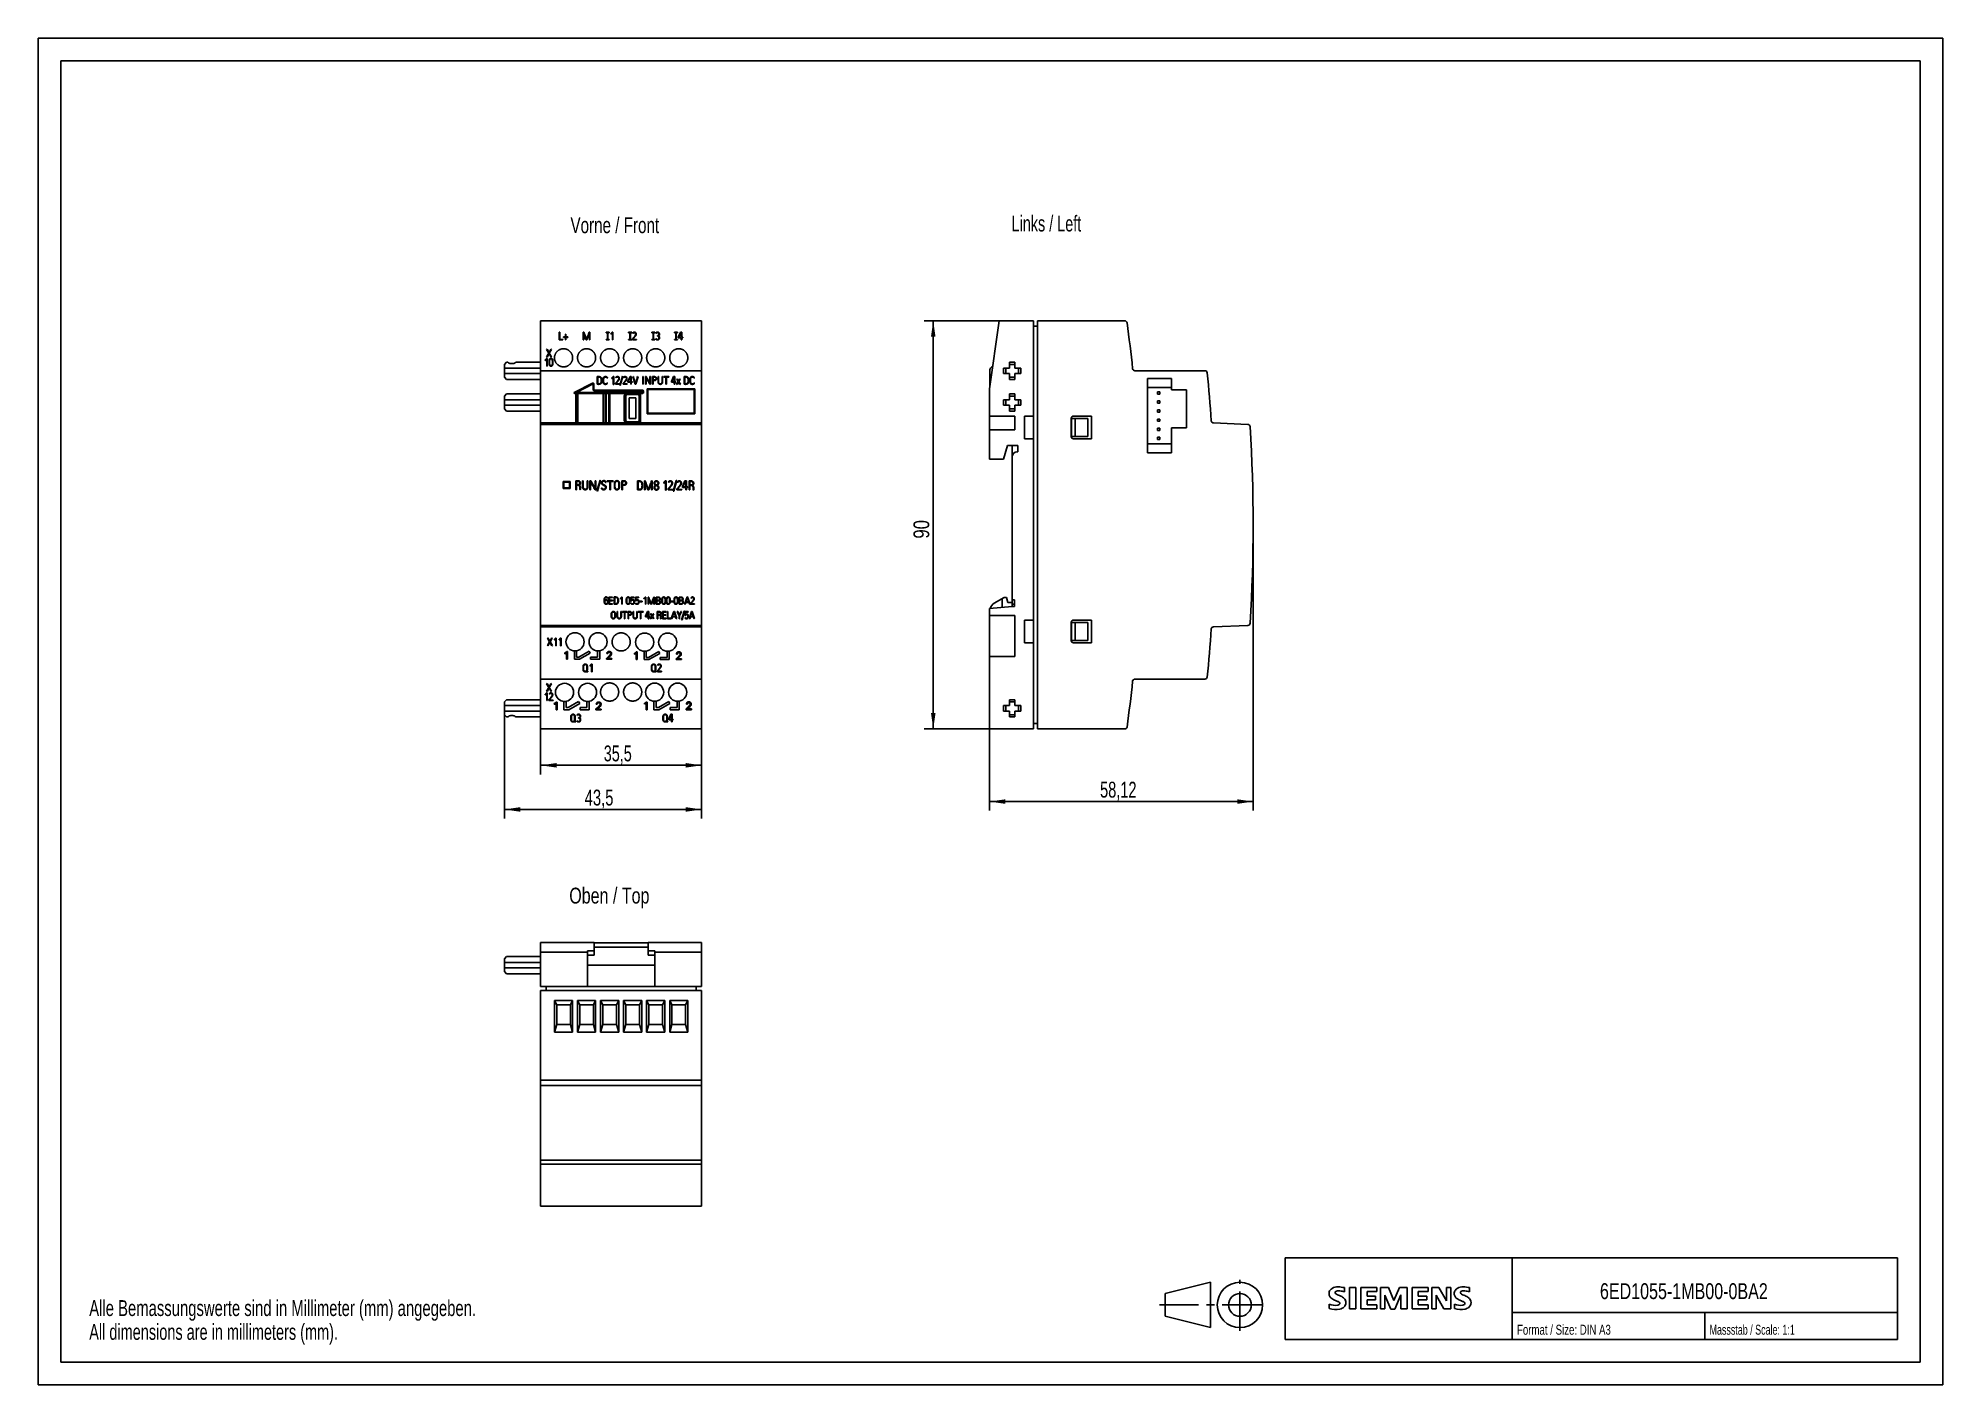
# Model space of a CAD drawing. Extents: x 0 to 420, y 0 to 297.
import ezdxf

# ---------------------------------------------------------------- set-up
doc = ezdxf.new("R2010")
doc.units = 0
doc.header["$LTSCALE"] = 23.1
doc.linetypes.add('CENTER', pattern=[0.6, 0.375, -0.075, 0.075, -0.075])
for name, color, linetype in [('10000_FRONT', 7, 'CONTINUOUS'), ('10100_DIM_FRONT', 7, 'CONTINUOUS'), ('10300_FRONT_GERMAN_ENGLISH', 7, 'CONTINUOUS'), ('10500_FRONT_LABELING', 7, 'CONTINUOUS'), ('11000_LEFT', 7, 'CONTINUOUS'), ('11100_DIM_LEFT', 7, 'CONTINUOUS'), ('11300_LEFT_GERMAN_ENGLISH', 7, 'CONTINUOUS'), ('13000_TOP', 7, 'CONTINUOUS'), ('13300_TOP_GERMAN_ENGLISH', 7, 'CONTINUOUS'), ('90000_FRAME', 7, 'CONTINUOUS'), ('91000_TIP', 7, 'CONTINUOUS')]:
    doc.layers.add(name, color=color, linetype=linetype)
doc.styles.get("Standard").update_dxf_attribs({"font": 'txt', "width": 0.8})
doc.dimstyles.new('DIMSTYLE_1', dxfattribs={"dimtxt": 3.5, "dimasz": 3.5, "dimexe": 0.18, "dimexo": 0.0625, "dimgap": 0.09, "dimtad": 1, "dimtxsty": 'STANDARD', "dimcen": 0.09, "dimazin": 3, "dimtp": 0.05, "dimtm": 0.05, "dimtfac": 1, "dimtofl": 0, "dimtmove": 0, "dimatfit": 3, "dimtolj": 1})

msp = doc.modelspace()

# ---------------------------------------------------------------- texts
at = {"layer": '10300_FRONT_GERMAN_ENGLISH', "linetype": 'CONTINUOUS', "width": 0.716117}
msp.add_text('Vorne / Front', height=3.5, dxfattribs=at).set_placement((117.382, 253.989))
at = {"layer": '11300_LEFT_GERMAN_ENGLISH', "linetype": 'CONTINUOUS', "width": 0.678571}
msp.add_text('Links / Left', height=3.5, dxfattribs=at).set_placement((214.654, 254.352))
at = {"layer": '13300_TOP_GERMAN_ENGLISH', "linetype": 'CONTINUOUS', "width": 0.754762}
msp.add_text('Oben / Top', height=3.5, dxfattribs=at).set_placement((117.125, 106.152))
at = {"layer": '90000_FRAME', "color": 7, "linetype": 'CONTINUOUS'}
for s, height, width, p in [('6ED1055-1MB00-0BA2', 3.5, 0.756614, (344.382, 18.925)), ('Format / Size: DIN A3', 2.2, 0.723356, (326.092, 11.067)), ('Massstab / Scale: 1:1', 2.2, 0.668934, (368.545, 11.067))]:
    msp.add_text(s, height=height, dxfattribs=dict(at, width=width)).set_placement(p)
at = {"layer": '91000_TIP', "color": 7, "linetype": 'CONTINUOUS'}
for s, width, p in [('Alle Bemassungswerte sind in Millimeter (mm) angegeben.', 0.699134, (11.276, 15.19)), ('All dimensions are in millimeters (mm).', 0.68254, (11.276, 9.94))]:
    msp.add_text(s, height=3.5, dxfattribs=dict(at, width=width)).set_placement(p)

# ---------------------------------------------------------------- blocks, each defined once
blk = doc.blocks.new('*D0')
at = {"layer": '10100_DIM_FRONT', "linetype": 'CONTINUOUS'}
for p, q in [((110.808052, 150.134362), (110.808052, 134.632386)), ((146.308052, 150.134362), (146.308052, 134.632386)), ((110.808052, 136.632386), (128.558052, 136.632386)), ((146.308052, 136.632386), (128.558052, 136.632386))]:
    blk.add_line(p, q, dxfattribs=at)
for points in [[(114.308052, 137.132386), (110.808052, 136.632386), (114.308052, 136.132386)], [(142.808052, 136.132386), (146.308052, 136.632386), (142.808052, 137.132386)]]:
    blk.add_solid(points, dxfattribs=at)
at = {"layer": '10100_DIM_FRONT', "linetype": 'CONTINUOUS', "width": 0.678571}
blk.add_text('35,5', height=3.5, dxfattribs=at).set_placement((124.727394, 137.507386))
blk = doc.blocks.new('*D1')
at = {"layer": '10100_DIM_FRONT', "linetype": 'CONTINUOUS'}
for p, q in [((146.31, 189.65), (146.31, 124.9)), ((102.81, 149.2), (102.81, 124.9)), ((102.81, 126.9), (124.56, 126.9)), ((146.31, 126.9), (124.56, 126.9))]:
    blk.add_line(p, q, dxfattribs=at)
for points in [[(106.31, 127.4), (102.81, 126.9), (106.31, 126.4)], [(142.81, 126.4), (146.31, 126.9), (142.81, 127.4)]]:
    blk.add_solid(points, dxfattribs=at)
at = {"layer": '10100_DIM_FRONT', "linetype": 'CONTINUOUS', "width": 0.696429}
blk.add_text('43,5', height=3.5, dxfattribs=at).set_placement((120.52, 127.77))
blk = doc.blocks.new('*D2')
at = {"layer": '11100_DIM_LEFT', "linetype": 'CONTINUOUS'}
for p, q in [((267.913776, 189.647955), (267.913776, 126.635708)), ((209.791364, 152.647955), (209.791364, 126.635708)), ((209.791364, 128.635708), (238.85257, 128.635708)), ((267.913776, 128.635708), (238.85257, 128.635708))]:
    blk.add_line(p, q, dxfattribs=at)
for points in [[(213.291364, 129.135708), (209.791364, 128.635708), (213.291364, 128.135708)], [(264.413776, 128.135708), (267.913776, 128.635708), (264.413776, 129.135708)]]:
    blk.add_solid(points, dxfattribs=at)
at = {"layer": '11100_DIM_LEFT', "linetype": 'CONTINUOUS', "width": 0.685714}
blk.add_text('58,12', height=3.5, dxfattribs=at).set_placement((234.16257, 129.510708))
blk = doc.blocks.new('*D3')
at = {"layer": '11100_DIM_LEFT', "linetype": 'CONTINUOUS'}
for p, q in [((215.69542, 234.647955), (195.378836, 234.647955)), ((197.378836, 234.647955), (197.378836, 189.647955)), ((197.378836, 144.647955), (197.378836, 189.647955)), ((214.640364, 144.647955), (195.378836, 144.647955))]:
    blk.add_line(p, q, dxfattribs=at)
for points in [[(197.878836, 231.147955), (197.378836, 234.647955), (196.878836, 231.147955)], [(196.878836, 148.147955), (197.378836, 144.647955), (197.878836, 148.147955)]]:
    blk.add_solid(points, dxfattribs=at)
at = {"layer": '11100_DIM_LEFT', "linetype": 'CONTINUOUS', "width": 0.785714}
blk.add_text('90', height=3.5, rotation=90, dxfattribs=at).set_placement((196.503836, 186.628087))

# ---------------------------------------------------------------- dimensions: what is measured, and where the dimension line sits
at = {"layer": '10100_DIM_FRONT', "linetype": 'CONTINUOUS'}
for base, p1, p2, text, picture, middle in [((146.308, 126.898), (102.808, 149.198), (146.308, 189.647), '43,5', '*D1', (125.4, 129.523)), ((146.308, 136.632), (110.808, 150.134), (146.308, 150.134), '35,5', '*D0', (129.477, 139.257))]:
    dim = msp.add_linear_dim(base=base, p1=p1, p2=p2, text=text, dimstyle='DIMSTYLE_1', dxfattribs=at)
    dim.commit()
    dim.dimension.update_dxf_attribs({"geometry": picture, "text_midpoint": middle, "dimtype": 160})
at = {"layer": '11100_DIM_LEFT', "linetype": 'CONTINUOUS'}
dim = msp.add_linear_dim(base=(197.379, 144.648), p1=(215.695, 234.648), p2=(214.64, 144.648), angle=270, text='90', dimstyle='DIMSTYLE_1', dxfattribs=at)
dim.commit()
dim.dimension.update_dxf_attribs({"geometry": '*D3', "text_midpoint": (194.754, 189.378), "dimtype": 160})
dim = msp.add_linear_dim(base=(267.914, 128.636), p1=(209.791, 152.648), p2=(267.914, 189.648), text='58,12', dimstyle='DIMSTYLE_1', dxfattribs=at)
dim.commit()
dim.dimension.update_dxf_attribs({"geometry": '*D2', "text_midpoint": (240.163, 131.261), "dimtype": 160})

# ---------------------------------------------------------------- linework, layer by layer
at = {"layer": '10000_FRONT', "color": 7, "linetype": 'CONTINUOUS'}
for p, q in [((110.808, 234.648), (110.808, 144.648)), ((110.808, 234.648), (146.308, 234.648)), ((146.308, 234.648), (146.308, 144.648)), ((103.308, 225.548), (102.808, 225.048)), ((102.808, 222.248), (102.808, 225.048)), ((102.808, 224.248), (110.808, 224.248)), ((102.808, 223.048), (110.808, 223.048)), ((103.308, 225.548), (103.584, 225.548)), ((104.708, 225.248), (104.208, 225.248)), ((105.333, 225.548), (110.808, 225.548)), ((110.808, 223.648), (146.308, 223.648)), ((102.808, 222.248), (103.308, 221.748)), ((103.308, 218.548), (102.808, 218.048)), ((103.308, 221.748), (110.808, 221.748)), ((103.308, 218.548), (110.808, 218.548)), ((118.228, 218.837), (122.267, 220.899)), ((133.308, 218.648), (118.274, 218.648)), ((118.558, 218.648), (118.558, 212.148)), ((118.658, 218.648), (118.658, 212.148)), ((122.358, 220.721), (118.69, 218.848)), ((118.69, 218.848), (133.508, 218.848)), ((119.023, 218.648), (119.023, 212.148)), ((119.039, 218.648), (119.039, 212.148)), ((122.267, 220.899), (122.358, 220.721)), ((122.358, 219.548), (122.358, 220.721)), ((122.558, 220.721), (122.358, 220.721)), ((122.558, 219.548), (122.358, 219.548)), ((122.558, 220.721), (122.558, 219.548)), ((122.758, 219.348), (122.758, 219.148)), ((122.758, 219.348), (133.308, 219.348)), ((122.758, 219.148), (133.508, 219.148)), ((124.567, 212.148), (124.567, 218.648)), ((125.058, 218.648), (125.058, 212.148)), ((125.258, 218.648), (125.258, 212.148)), ((125.858, 218.648), (125.858, 212.148)), ((126.058, 218.648), (126.058, 212.148)), ((129.738, 218.373), (129.618, 218.648)), ((129.858, 218.398), (129.858, 218.648)), ((132.258, 218.398), (132.258, 218.648)), ((132.378, 218.373), (132.498, 218.648)), ((132.808, 212.148), (132.808, 218.648)), ((133.308, 218.648), (133.308, 219.348)), ((133.508, 219.148), (133.508, 218.848)), ((134.308, 219.648), (134.308, 214.148)), ((144.808, 219.648), (134.308, 219.648)), ((134.428, 214.268), (134.428, 219.528)), ((134.428, 219.528), (144.688, 219.528)), ((144.688, 219.528), (144.688, 214.268)), ((144.808, 214.148), (144.808, 219.648)), ((102.808, 215.248), (102.808, 218.048)), ((102.808, 217.248), (110.808, 217.248)), ((102.808, 216.048), (110.808, 216.048)), ((102.808, 215.248), (103.308, 214.748)), ((103.308, 214.748), (110.808, 214.748)), ((129.258, 212.698), (129.258, 218.098)), ((129.558, 218.098), (129.258, 218.098)), ((129.558, 218.098), (129.558, 212.698)), ((132.258, 218.398), (129.858, 218.398)), ((130.295, 213.135), (130.295, 217.661)), ((130.295, 217.661), (131.821, 217.661)), ((131.821, 217.661), (131.821, 213.135)), ((132.533, 218.218), (132.808, 218.338)), ((132.558, 212.698), (132.558, 218.098)), ((132.808, 218.098), (132.558, 218.098)), ((144.688, 214.268), (134.428, 214.268)), ((110.808, 212.128), (146.308, 212.128)), ((110.808, 211.795), (146.308, 211.795)), ((118.558, 212.148), (132.808, 212.148)), ((129.558, 212.698), (129.258, 212.698)), ((129.738, 212.423), (129.618, 212.148)), ((129.858, 212.398), (129.858, 212.148)), ((129.858, 212.398), (132.258, 212.398)), ((131.821, 213.135), (130.295, 213.135)), ((132.258, 212.398), (132.258, 212.148)), ((132.378, 212.423), (132.498, 212.148)), ((132.533, 212.578), (132.808, 212.458)), ((132.558, 212.698), (132.808, 212.698)), ((134.308, 214.148), (144.808, 214.148)), ((115.808, 199.206), (115.808, 197.705)), ((117.308, 199.206), (115.808, 199.206)), ((115.808, 197.705), (117.308, 197.705)), ((115.908, 199.106), (115.908, 197.805)), ((117.208, 199.106), (115.908, 199.106)), ((115.908, 197.805), (117.208, 197.805)), ((117.208, 197.805), (117.208, 199.106)), ((117.308, 197.705), (117.308, 199.206)), ((110.808, 167.5), (146.308, 167.5)), ((110.808, 167.167), (146.308, 167.167)), ((118.249, 161.866), (118.249, 160.012)), ((118.746, 161.866), (118.249, 161.866)), ((118.249, 160.012), (119.344, 160.012)), ((118.746, 160.513), (118.746, 161.866)), ((119.212, 160.513), (118.746, 160.513)), ((121.496, 161.831), (119.212, 160.513)), ((119.344, 160.012), (121.746, 161.398)), ((121.746, 161.398), (121.496, 161.831)), ((121.827, 160.512), (121.827, 160.012)), ((123.327, 160.512), (121.827, 160.512)), ((121.827, 160.012), (123.827, 160.012)), ((123.327, 161.872), (123.327, 160.512)), ((123.827, 161.872), (123.327, 161.872)), ((123.827, 160.012), (123.827, 161.872)), ((133.599, 161.787), (133.599, 159.934)), ((134.096, 161.787), (133.599, 161.787)), ((133.599, 159.934), (134.694, 159.934)), ((134.096, 160.435), (134.096, 161.787)), ((134.562, 160.435), (134.096, 160.435)), ((136.846, 161.752), (134.562, 160.435)), ((134.694, 159.934), (137.096, 161.319)), ((137.096, 161.319), (136.846, 161.752)), ((137.177, 160.434), (137.177, 159.934)), ((138.677, 160.434), (137.177, 160.434)), ((137.177, 159.934), (139.177, 159.934)), ((138.677, 161.794), (138.677, 160.434)), ((139.177, 161.794), (138.677, 161.794)), ((139.177, 159.934), (139.177, 161.794)), ((110.808, 155.648), (146.308, 155.648)), ((103.308, 151.098), (102.808, 150.598)), ((102.808, 147.798), (102.808, 150.598)), ((102.808, 149.798), (110.808, 149.798)), ((102.808, 148.598), (110.808, 148.598)), ((102.808, 147.798), (103.308, 147.298)), ((103.308, 151.098), (110.808, 151.098)), ((103.308, 147.298), (103.584, 147.298)), ((104.208, 147.598), (104.708, 147.598)), ((105.333, 147.298), (110.808, 147.298)), ((115.933, 150.717), (115.933, 148.863)), ((116.43, 150.717), (115.933, 150.717)), ((115.933, 148.863), (117.028, 148.863)), ((116.43, 149.364), (116.43, 150.717)), ((116.896, 149.364), (116.43, 149.364)), ((119.18, 150.682), (116.896, 149.364)), ((117.028, 148.863), (119.43, 150.249)), ((119.43, 150.249), (119.18, 150.682)), ((119.511, 149.363), (119.511, 148.863)), ((121.011, 149.363), (119.511, 149.363)), ((119.511, 148.863), (121.511, 148.863)), ((121.011, 150.723), (121.011, 149.363)), ((121.511, 150.723), (121.011, 150.723)), ((121.511, 148.863), (121.511, 150.723)), ((135.797, 150.756), (135.797, 148.902)), ((136.294, 150.756), (135.797, 150.756)), ((135.797, 148.902), (136.892, 148.902)), ((136.294, 149.403), (136.294, 150.756)), ((136.76, 149.403), (136.294, 149.403)), ((139.044, 150.721), (136.76, 149.403)), ((136.892, 148.902), (139.294, 150.288)), ((139.294, 150.288), (139.044, 150.721)), ((139.375, 149.402), (139.375, 148.902)), ((140.875, 149.402), (139.375, 149.402)), ((139.375, 148.902), (141.375, 148.902)), ((140.875, 150.762), (140.875, 149.402)), ((141.375, 150.762), (140.875, 150.762)), ((141.375, 148.902), (141.375, 150.762)), ((146.308, 144.648), (110.808, 144.648))]:
    msp.add_line(p, q, dxfattribs=at)
for centre in [(118.393, 163.864), (123.473, 163.864), (133.743, 163.785), (138.823, 163.785), (116.077, 152.714), (121.157, 152.714), (135.941, 152.754), (141.021, 152.754)]:
    msp.add_circle(centre, 2, dxfattribs=at)
for centre, radius, start, end in [((104.208, 226.048), 0.8, 218.68219, 270), ((104.708, 226.048), 0.8, 270, 321.31781), ((129.858, 218.098), 0.6, 113.55646, 180), ((132.258, 218.098), 0.6, 23.55646, 66.44354), ((133.308, 219.148), 0.2, 0, 90), ((129.858, 218.098), 0.3, 90, 180), ((132.258, 218.098), 0.3, 0, 90), ((129.858, 212.698), 0.6, 180, 246.44354), ((129.858, 212.698), 0.3, 180, 270), ((132.258, 212.698), 0.3, 270, 360), ((132.258, 212.698), 0.6, 293.55646, 336.44354), ((104.208, 146.798), 0.8, 90, 141.31781), ((104.708, 146.798), 0.8, 38.68219, 90)]:
    msp.add_arc(centre, radius, start, end, dxfattribs=at)
for points, knots in [([(117.858, 226.498), (117.858, 226.564), (117.855, 226.629), (117.842, 226.759), (117.833, 226.823), (117.807, 226.95), (117.792, 227.013), (117.763, 227.107), (117.753, 227.139), (117.731, 227.201), (117.719, 227.231), (117.682, 227.322), (117.626, 227.44), (117.559, 227.551), (117.505, 227.633), (117.487, 227.659), (117.448, 227.712), (117.427, 227.738), (117.365, 227.815), (117.321, 227.863), (117.183, 228.002), (117.082, 228.085), (116.959, 228.167), (116.946, 228.176), (116.918, 228.194), (116.904, 228.203), (116.861, 228.228), (116.833, 228.245), (116.746, 228.291), (116.687, 228.319), (116.566, 228.369), (116.505, 228.392), (116.411, 228.42), (116.379, 228.429), (116.315, 228.445), (116.283, 228.453), (116.186, 228.472), (116.056, 228.491), (115.925, 228.498), (115.795, 228.498), (115.729, 228.495), (115.63, 228.485), (115.597, 228.481), (115.532, 228.472), (115.37, 228.443), (115.214, 228.396), (115.062, 228.333), (115.032, 228.32), (114.987, 228.299), (114.973, 228.291), (114.943, 228.276), (114.87, 228.238), (114.8, 228.196), (114.637, 228.087), (114.536, 228.005), (114.419, 227.888), (114.397, 227.864), (114.353, 227.815), (114.331, 227.79), (114.269, 227.715), (114.231, 227.662), (114.158, 227.554), (114.125, 227.498), (114.079, 227.412), (114.064, 227.382), (114.036, 227.323), (114.022, 227.293), (113.985, 227.202), (113.941, 227.079), (113.909, 226.953), (113.89, 226.857), (113.885, 226.825), (113.875, 226.76), (113.871, 226.728), (113.861, 226.63), (113.858, 226.564), (113.858, 226.498)], [0, 0, 0, 0, 0.03125, 0.03125, 0.0625, 0.0625, 0.09375, 0.09375, 0.109375, 0.109375, 0.125, 0.125, 0.15625, 0.1875, 0.1875, 0.203125, 0.203125, 0.21875, 0.21875, 0.25, 0.25, 0.3125, 0.3125, 0.3203125, 0.3203125, 0.328125, 0.328125, 0.34375, 0.34375, 0.375, 0.375, 0.40625, 0.40625, 0.421875, 0.421875, 0.4375, 0.4375, 0.46875, 0.5, 0.5, 0.53125, 0.53125, 0.546875, 0.546875, 0.5625, 0.625, 0.625, 0.640625, 0.640625, 0.6484375, 0.6484375, 0.65625, 0.6875, 0.6875, 0.75, 0.75, 0.765625, 0.765625, 0.78125, 0.78125, 0.8125, 0.8125, 0.84375, 0.84375, 0.859375, 0.859375, 0.875, 0.875, 0.90625, 0.9375, 0.9375, 0.953125, 0.953125, 0.96875, 0.96875, 1, 1, 1, 1]), ([(122.938, 226.498), (122.938, 226.564), (122.935, 226.629), (122.922, 226.759), (122.913, 226.823), (122.887, 226.95), (122.872, 227.013), (122.843, 227.107), (122.833, 227.139), (122.811, 227.201), (122.799, 227.231), (122.762, 227.322), (122.706, 227.44), (122.639, 227.551), (122.585, 227.633), (122.567, 227.659), (122.528, 227.712), (122.507, 227.738), (122.445, 227.815), (122.401, 227.863), (122.263, 228.002), (122.162, 228.085), (122.039, 228.167), (122.026, 228.176), (121.998, 228.194), (121.984, 228.203), (121.941, 228.228), (121.913, 228.245), (121.826, 228.291), (121.767, 228.319), (121.646, 228.369), (121.585, 228.392), (121.491, 228.42), (121.459, 228.429), (121.395, 228.445), (121.363, 228.453), (121.266, 228.472), (121.136, 228.491), (121.005, 228.498), (120.875, 228.498), (120.809, 228.495), (120.71, 228.485), (120.677, 228.481), (120.612, 228.472), (120.45, 228.443), (120.294, 228.396), (120.142, 228.333), (120.112, 228.32), (120.067, 228.299), (120.053, 228.291), (120.023, 228.276), (119.95, 228.238), (119.88, 228.196), (119.717, 228.087), (119.616, 228.005), (119.499, 227.888), (119.477, 227.864), (119.433, 227.815), (119.411, 227.79), (119.349, 227.715), (119.311, 227.662), (119.238, 227.554), (119.205, 227.498), (119.159, 227.412), (119.144, 227.382), (119.116, 227.323), (119.102, 227.293), (119.065, 227.202), (119.021, 227.079), (118.989, 226.953), (118.97, 226.857), (118.965, 226.825), (118.955, 226.76), (118.951, 226.728), (118.941, 226.63), (118.938, 226.564), (118.938, 226.498)], [0, 0, 0, 0, 0.03125, 0.03125, 0.0625, 0.0625, 0.09375, 0.09375, 0.109375, 0.109375, 0.125, 0.125, 0.15625, 0.1875, 0.1875, 0.203125, 0.203125, 0.21875, 0.21875, 0.25, 0.25, 0.3125, 0.3125, 0.3203125, 0.3203125, 0.328125, 0.328125, 0.34375, 0.34375, 0.375, 0.375, 0.40625, 0.40625, 0.421875, 0.421875, 0.4375, 0.4375, 0.46875, 0.5, 0.5, 0.53125, 0.53125, 0.546875, 0.546875, 0.5625, 0.625, 0.625, 0.640625, 0.640625, 0.6484375, 0.6484375, 0.65625, 0.6875, 0.6875, 0.75, 0.75, 0.765625, 0.765625, 0.78125, 0.78125, 0.8125, 0.8125, 0.84375, 0.84375, 0.859375, 0.859375, 0.875, 0.875, 0.90625, 0.9375, 0.9375, 0.953125, 0.953125, 0.96875, 0.96875, 1, 1, 1, 1]), ([(128.018, 226.498), (128.018, 226.564), (128.015, 226.629), (128.002, 226.759), (127.993, 226.823), (127.967, 226.95), (127.952, 227.013), (127.923, 227.107), (127.913, 227.139), (127.891, 227.201), (127.879, 227.231), (127.842, 227.322), (127.786, 227.44), (127.719, 227.551), (127.665, 227.633), (127.647, 227.659), (127.608, 227.712), (127.587, 227.738), (127.525, 227.815), (127.481, 227.863), (127.343, 228.002), (127.242, 228.085), (127.119, 228.167), (127.106, 228.176), (127.078, 228.194), (127.064, 228.203), (127.021, 228.228), (126.993, 228.245), (126.906, 228.291), (126.847, 228.319), (126.726, 228.369), (126.665, 228.392), (126.571, 228.42), (126.539, 228.429), (126.475, 228.445), (126.443, 228.453), (126.346, 228.472), (126.216, 228.491), (126.085, 228.498), (125.955, 228.498), (125.889, 228.495), (125.79, 228.485), (125.757, 228.481), (125.692, 228.472), (125.53, 228.443), (125.374, 228.396), (125.222, 228.333), (125.192, 228.32), (125.147, 228.299), (125.133, 228.291), (125.103, 228.276), (125.03, 228.238), (124.96, 228.196), (124.797, 228.087), (124.696, 228.005), (124.579, 227.888), (124.557, 227.864), (124.513, 227.815), (124.491, 227.79), (124.429, 227.715), (124.391, 227.662), (124.318, 227.554), (124.285, 227.498), (124.239, 227.412), (124.224, 227.382), (124.196, 227.323), (124.182, 227.293), (124.145, 227.202), (124.101, 227.079), (124.069, 226.953), (124.05, 226.857), (124.045, 226.825), (124.035, 226.76), (124.031, 226.728), (124.021, 226.63), (124.018, 226.564), (124.018, 226.498)], [0, 0, 0, 0, 0.03125, 0.03125, 0.0625, 0.0625, 0.09375, 0.09375, 0.109375, 0.109375, 0.125, 0.125, 0.15625, 0.1875, 0.1875, 0.203125, 0.203125, 0.21875, 0.21875, 0.25, 0.25, 0.3125, 0.3125, 0.3203125, 0.3203125, 0.328125, 0.328125, 0.34375, 0.34375, 0.375, 0.375, 0.40625, 0.40625, 0.421875, 0.421875, 0.4375, 0.4375, 0.46875, 0.5, 0.5, 0.53125, 0.53125, 0.546875, 0.546875, 0.5625, 0.625, 0.625, 0.640625, 0.640625, 0.6484375, 0.6484375, 0.65625, 0.6875, 0.6875, 0.75, 0.75, 0.765625, 0.765625, 0.78125, 0.78125, 0.8125, 0.8125, 0.84375, 0.84375, 0.859375, 0.859375, 0.875, 0.875, 0.90625, 0.9375, 0.9375, 0.953125, 0.953125, 0.96875, 0.96875, 1, 1, 1, 1]), ([(133.098, 226.498), (133.098, 226.564), (133.095, 226.629), (133.082, 226.759), (133.073, 226.823), (133.047, 226.95), (133.032, 227.013), (133.003, 227.107), (132.993, 227.139), (132.971, 227.201), (132.959, 227.231), (132.922, 227.322), (132.866, 227.44), (132.799, 227.551), (132.745, 227.633), (132.727, 227.659), (132.688, 227.712), (132.667, 227.738), (132.605, 227.815), (132.561, 227.863), (132.423, 228.002), (132.322, 228.085), (132.199, 228.167), (132.186, 228.176), (132.158, 228.194), (132.144, 228.203), (132.101, 228.228), (132.073, 228.245), (131.986, 228.291), (131.927, 228.319), (131.806, 228.369), (131.745, 228.392), (131.651, 228.42), (131.619, 228.429), (131.555, 228.445), (131.523, 228.453), (131.426, 228.472), (131.296, 228.491), (131.165, 228.498), (131.035, 228.498), (130.969, 228.495), (130.87, 228.485), (130.837, 228.481), (130.772, 228.472), (130.61, 228.443), (130.454, 228.396), (130.302, 228.333), (130.272, 228.32), (130.227, 228.299), (130.213, 228.291), (130.183, 228.276), (130.11, 228.238), (130.04, 228.196), (129.877, 228.087), (129.776, 228.005), (129.659, 227.888), (129.637, 227.864), (129.593, 227.815), (129.571, 227.79), (129.509, 227.715), (129.471, 227.662), (129.398, 227.554), (129.365, 227.498), (129.319, 227.412), (129.304, 227.382), (129.276, 227.323), (129.262, 227.293), (129.225, 227.202), (129.181, 227.079), (129.149, 226.953), (129.13, 226.857), (129.125, 226.825), (129.115, 226.76), (129.111, 226.728), (129.101, 226.63), (129.098, 226.564), (129.098, 226.498)], [0, 0, 0, 0, 0.03125, 0.03125, 0.0625, 0.0625, 0.09375, 0.09375, 0.109375, 0.109375, 0.125, 0.125, 0.15625, 0.1875, 0.1875, 0.203125, 0.203125, 0.21875, 0.21875, 0.25, 0.25, 0.3125, 0.3125, 0.3203125, 0.3203125, 0.328125, 0.328125, 0.34375, 0.34375, 0.375, 0.375, 0.40625, 0.40625, 0.421875, 0.421875, 0.4375, 0.4375, 0.46875, 0.5, 0.5, 0.53125, 0.53125, 0.546875, 0.546875, 0.5625, 0.625, 0.625, 0.640625, 0.640625, 0.6484375, 0.6484375, 0.65625, 0.6875, 0.6875, 0.75, 0.75, 0.765625, 0.765625, 0.78125, 0.78125, 0.8125, 0.8125, 0.84375, 0.84375, 0.859375, 0.859375, 0.875, 0.875, 0.90625, 0.9375, 0.9375, 0.953125, 0.953125, 0.96875, 0.96875, 1, 1, 1, 1]), ([(138.178, 226.498), (138.178, 226.564), (138.175, 226.629), (138.162, 226.759), (138.153, 226.823), (138.127, 226.95), (138.112, 227.013), (138.083, 227.107), (138.073, 227.139), (138.051, 227.201), (138.039, 227.231), (138.002, 227.322), (137.946, 227.44), (137.879, 227.551), (137.825, 227.633), (137.807, 227.659), (137.768, 227.712), (137.747, 227.738), (137.685, 227.815), (137.641, 227.863), (137.503, 228.002), (137.402, 228.085), (137.279, 228.167), (137.266, 228.176), (137.238, 228.194), (137.224, 228.203), (137.181, 228.228), (137.153, 228.245), (137.066, 228.291), (137.007, 228.319), (136.886, 228.369), (136.825, 228.392), (136.731, 228.42), (136.699, 228.429), (136.635, 228.445), (136.603, 228.453), (136.506, 228.472), (136.376, 228.491), (136.245, 228.498), (136.115, 228.498), (136.049, 228.495), (135.95, 228.485), (135.917, 228.481), (135.852, 228.472), (135.69, 228.443), (135.534, 228.396), (135.382, 228.333), (135.352, 228.32), (135.307, 228.299), (135.293, 228.291), (135.263, 228.276), (135.19, 228.238), (135.12, 228.196), (134.957, 228.087), (134.856, 228.005), (134.739, 227.888), (134.717, 227.864), (134.673, 227.815), (134.651, 227.79), (134.589, 227.715), (134.551, 227.662), (134.478, 227.554), (134.445, 227.498), (134.399, 227.412), (134.384, 227.382), (134.356, 227.323), (134.342, 227.293), (134.305, 227.202), (134.261, 227.079), (134.229, 226.953), (134.21, 226.857), (134.205, 226.825), (134.195, 226.76), (134.191, 226.728), (134.181, 226.63), (134.178, 226.564), (134.178, 226.498)], [0, 0, 0, 0, 0.03125, 0.03125, 0.0625, 0.0625, 0.09375, 0.09375, 0.109375, 0.109375, 0.125, 0.125, 0.15625, 0.1875, 0.1875, 0.203125, 0.203125, 0.21875, 0.21875, 0.25, 0.25, 0.3125, 0.3125, 0.3203125, 0.3203125, 0.328125, 0.328125, 0.34375, 0.34375, 0.375, 0.375, 0.40625, 0.40625, 0.421875, 0.421875, 0.4375, 0.4375, 0.46875, 0.5, 0.5, 0.53125, 0.53125, 0.546875, 0.546875, 0.5625, 0.625, 0.625, 0.640625, 0.640625, 0.6484375, 0.6484375, 0.65625, 0.6875, 0.6875, 0.75, 0.75, 0.765625, 0.765625, 0.78125, 0.78125, 0.8125, 0.8125, 0.84375, 0.84375, 0.859375, 0.859375, 0.875, 0.875, 0.90625, 0.9375, 0.9375, 0.953125, 0.953125, 0.96875, 0.96875, 1, 1, 1, 1]), ([(143.258, 226.498), (143.258, 226.564), (143.255, 226.629), (143.242, 226.759), (143.233, 226.823), (143.207, 226.95), (143.192, 227.013), (143.163, 227.107), (143.153, 227.139), (143.131, 227.201), (143.119, 227.231), (143.082, 227.322), (143.026, 227.44), (142.959, 227.551), (142.905, 227.633), (142.887, 227.659), (142.848, 227.712), (142.827, 227.738), (142.765, 227.815), (142.721, 227.863), (142.583, 228.002), (142.482, 228.085), (142.359, 228.167), (142.346, 228.176), (142.318, 228.194), (142.304, 228.203), (142.261, 228.228), (142.233, 228.245), (142.146, 228.291), (142.087, 228.319), (141.966, 228.369), (141.905, 228.392), (141.811, 228.42), (141.779, 228.429), (141.715, 228.445), (141.683, 228.453), (141.586, 228.472), (141.456, 228.491), (141.325, 228.498), (141.195, 228.498), (141.129, 228.495), (141.03, 228.485), (140.997, 228.481), (140.932, 228.472), (140.77, 228.443), (140.614, 228.396), (140.462, 228.333), (140.432, 228.32), (140.387, 228.299), (140.373, 228.291), (140.343, 228.276), (140.27, 228.238), (140.2, 228.196), (140.037, 228.087), (139.936, 228.005), (139.819, 227.888), (139.797, 227.864), (139.753, 227.815), (139.731, 227.79), (139.669, 227.715), (139.631, 227.662), (139.558, 227.554), (139.525, 227.498), (139.479, 227.412), (139.464, 227.382), (139.436, 227.323), (139.422, 227.293), (139.385, 227.202), (139.341, 227.079), (139.309, 226.953), (139.29, 226.857), (139.285, 226.825), (139.275, 226.76), (139.271, 226.728), (139.261, 226.63), (139.258, 226.564), (139.258, 226.498)], [0, 0, 0, 0, 0.03125, 0.03125, 0.0625, 0.0625, 0.09375, 0.09375, 0.109375, 0.109375, 0.125, 0.125, 0.15625, 0.1875, 0.1875, 0.203125, 0.203125, 0.21875, 0.21875, 0.25, 0.25, 0.3125, 0.3125, 0.3203125, 0.3203125, 0.328125, 0.328125, 0.34375, 0.34375, 0.375, 0.375, 0.40625, 0.40625, 0.421875, 0.421875, 0.4375, 0.4375, 0.46875, 0.5, 0.5, 0.53125, 0.53125, 0.546875, 0.546875, 0.5625, 0.625, 0.625, 0.640625, 0.640625, 0.6484375, 0.6484375, 0.65625, 0.6875, 0.6875, 0.75, 0.75, 0.765625, 0.765625, 0.78125, 0.78125, 0.8125, 0.8125, 0.84375, 0.84375, 0.859375, 0.859375, 0.875, 0.875, 0.90625, 0.9375, 0.9375, 0.953125, 0.953125, 0.96875, 0.96875, 1, 1, 1, 1]), ([(113.858, 226.498), (113.858, 226.432), (113.861, 226.367), (113.874, 226.237), (113.884, 226.173), (113.909, 226.046), (113.924, 225.983), (113.953, 225.889), (113.963, 225.857), (113.985, 225.795), (113.997, 225.765), (114.034, 225.674), (114.09, 225.556), (114.157, 225.445), (114.211, 225.363), (114.23, 225.336), (114.269, 225.284), (114.289, 225.258), (114.351, 225.181), (114.395, 225.132), (114.533, 224.994), (114.634, 224.911), (114.757, 224.828), (114.771, 224.819), (114.798, 224.802), (114.813, 224.793), (114.855, 224.767), (114.884, 224.751), (114.97, 224.705), (115.029, 224.677), (115.15, 224.626), (115.211, 224.604), (115.305, 224.576), (115.337, 224.567), (115.401, 224.551), (115.433, 224.543), (115.53, 224.524), (115.66, 224.505), (115.791, 224.498), (115.922, 224.498), (115.987, 224.501), (116.086, 224.511), (116.119, 224.515), (116.184, 224.524), (116.216, 224.53), (116.313, 224.549), (116.376, 224.565), (116.501, 224.603), (116.563, 224.625), (116.654, 224.663), (116.684, 224.676), (116.729, 224.697), (116.743, 224.705), (116.773, 224.719), (116.846, 224.757), (116.916, 224.8), (117.079, 224.908), (117.18, 224.991), (117.297, 225.108), (117.319, 225.132), (117.363, 225.181), (117.385, 225.205), (117.447, 225.281), (117.485, 225.334), (117.558, 225.442), (117.591, 225.498), (117.638, 225.584), (117.652, 225.614), (117.68, 225.673), (117.694, 225.703), (117.731, 225.794), (117.775, 225.917), (117.807, 226.043), (117.826, 226.139), (117.831, 226.171), (117.841, 226.236), (117.845, 226.268), (117.855, 226.366), (117.858, 226.432), (117.858, 226.498)], [0, 0, 0, 0, 0.03125, 0.03125, 0.0625, 0.0625, 0.09375, 0.09375, 0.109375, 0.109375, 0.125, 0.125, 0.15625, 0.1875, 0.1875, 0.203125, 0.203125, 0.21875, 0.21875, 0.25, 0.25, 0.3125, 0.3125, 0.3203125, 0.3203125, 0.328125, 0.328125, 0.34375, 0.34375, 0.375, 0.375, 0.40625, 0.40625, 0.421875, 0.421875, 0.4375, 0.4375, 0.46875, 0.5, 0.5, 0.53125, 0.53125, 0.546875, 0.546875, 0.5625, 0.5625, 0.59375, 0.59375, 0.625, 0.625, 0.640625, 0.640625, 0.6484375, 0.6484375, 0.65625, 0.6875, 0.6875, 0.75, 0.75, 0.765625, 0.765625, 0.78125, 0.78125, 0.8125, 0.8125, 0.84375, 0.84375, 0.859375, 0.859375, 0.875, 0.875, 0.90625, 0.9375, 0.9375, 0.953125, 0.953125, 0.96875, 0.96875, 1, 1, 1, 1]), ([(118.938, 226.498), (118.938, 226.432), (118.941, 226.367), (118.954, 226.237), (118.964, 226.173), (118.989, 226.046), (119.004, 225.983), (119.033, 225.889), (119.043, 225.857), (119.065, 225.795), (119.077, 225.765), (119.114, 225.674), (119.17, 225.556), (119.237, 225.445), (119.291, 225.363), (119.31, 225.336), (119.349, 225.284), (119.369, 225.258), (119.431, 225.181), (119.475, 225.132), (119.613, 224.994), (119.714, 224.911), (119.837, 224.828), (119.851, 224.819), (119.878, 224.802), (119.893, 224.793), (119.935, 224.767), (119.964, 224.751), (120.05, 224.705), (120.109, 224.677), (120.23, 224.626), (120.291, 224.604), (120.385, 224.576), (120.417, 224.567), (120.481, 224.551), (120.513, 224.543), (120.61, 224.524), (120.74, 224.505), (120.871, 224.498), (121.002, 224.498), (121.067, 224.501), (121.166, 224.511), (121.199, 224.515), (121.264, 224.524), (121.296, 224.53), (121.393, 224.549), (121.456, 224.565), (121.581, 224.603), (121.643, 224.625), (121.734, 224.663), (121.764, 224.676), (121.809, 224.697), (121.823, 224.705), (121.853, 224.719), (121.926, 224.757), (121.996, 224.8), (122.159, 224.908), (122.26, 224.991), (122.377, 225.108), (122.399, 225.132), (122.443, 225.181), (122.465, 225.205), (122.527, 225.281), (122.565, 225.334), (122.638, 225.442), (122.671, 225.498), (122.718, 225.584), (122.732, 225.614), (122.76, 225.673), (122.774, 225.703), (122.811, 225.794), (122.855, 225.917), (122.887, 226.043), (122.906, 226.139), (122.911, 226.171), (122.921, 226.236), (122.925, 226.268), (122.935, 226.366), (122.938, 226.432), (122.938, 226.498)], [0, 0, 0, 0, 0.03125, 0.03125, 0.0625, 0.0625, 0.09375, 0.09375, 0.109375, 0.109375, 0.125, 0.125, 0.15625, 0.1875, 0.1875, 0.203125, 0.203125, 0.21875, 0.21875, 0.25, 0.25, 0.3125, 0.3125, 0.3203125, 0.3203125, 0.328125, 0.328125, 0.34375, 0.34375, 0.375, 0.375, 0.40625, 0.40625, 0.421875, 0.421875, 0.4375, 0.4375, 0.46875, 0.5, 0.5, 0.53125, 0.53125, 0.546875, 0.546875, 0.5625, 0.5625, 0.59375, 0.59375, 0.625, 0.625, 0.640625, 0.640625, 0.6484375, 0.6484375, 0.65625, 0.6875, 0.6875, 0.75, 0.75, 0.765625, 0.765625, 0.78125, 0.78125, 0.8125, 0.8125, 0.84375, 0.84375, 0.859375, 0.859375, 0.875, 0.875, 0.90625, 0.9375, 0.9375, 0.953125, 0.953125, 0.96875, 0.96875, 1, 1, 1, 1]), ([(124.018, 226.498), (124.018, 226.432), (124.021, 226.367), (124.034, 226.237), (124.044, 226.173), (124.069, 226.046), (124.084, 225.983), (124.113, 225.889), (124.123, 225.857), (124.145, 225.795), (124.157, 225.765), (124.194, 225.674), (124.25, 225.556), (124.317, 225.445), (124.371, 225.363), (124.39, 225.336), (124.429, 225.284), (124.449, 225.258), (124.511, 225.181), (124.555, 225.132), (124.693, 224.994), (124.794, 224.911), (124.917, 224.828), (124.931, 224.819), (124.958, 224.802), (124.973, 224.793), (125.015, 224.767), (125.044, 224.751), (125.13, 224.705), (125.189, 224.677), (125.31, 224.626), (125.371, 224.604), (125.465, 224.576), (125.497, 224.567), (125.561, 224.551), (125.593, 224.543), (125.69, 224.524), (125.82, 224.505), (125.951, 224.498), (126.082, 224.498), (126.147, 224.501), (126.246, 224.511), (126.279, 224.515), (126.344, 224.524), (126.376, 224.53), (126.473, 224.549), (126.536, 224.565), (126.661, 224.603), (126.723, 224.625), (126.814, 224.663), (126.844, 224.676), (126.889, 224.697), (126.903, 224.705), (126.933, 224.719), (127.006, 224.757), (127.076, 224.8), (127.239, 224.908), (127.34, 224.991), (127.457, 225.108), (127.479, 225.132), (127.523, 225.181), (127.545, 225.205), (127.607, 225.281), (127.645, 225.334), (127.718, 225.442), (127.751, 225.498), (127.798, 225.584), (127.812, 225.614), (127.84, 225.673), (127.854, 225.703), (127.891, 225.794), (127.935, 225.917), (127.967, 226.043), (127.986, 226.139), (127.991, 226.171), (128.001, 226.236), (128.005, 226.268), (128.015, 226.366), (128.018, 226.432), (128.018, 226.498)], [0, 0, 0, 0, 0.03125, 0.03125, 0.0625, 0.0625, 0.09375, 0.09375, 0.109375, 0.109375, 0.125, 0.125, 0.15625, 0.1875, 0.1875, 0.203125, 0.203125, 0.21875, 0.21875, 0.25, 0.25, 0.3125, 0.3125, 0.3203125, 0.3203125, 0.328125, 0.328125, 0.34375, 0.34375, 0.375, 0.375, 0.40625, 0.40625, 0.421875, 0.421875, 0.4375, 0.4375, 0.46875, 0.5, 0.5, 0.53125, 0.53125, 0.546875, 0.546875, 0.5625, 0.5625, 0.59375, 0.59375, 0.625, 0.625, 0.640625, 0.640625, 0.6484375, 0.6484375, 0.65625, 0.6875, 0.6875, 0.75, 0.75, 0.765625, 0.765625, 0.78125, 0.78125, 0.8125, 0.8125, 0.84375, 0.84375, 0.859375, 0.859375, 0.875, 0.875, 0.90625, 0.9375, 0.9375, 0.953125, 0.953125, 0.96875, 0.96875, 1, 1, 1, 1]), ([(129.098, 226.498), (129.098, 226.432), (129.101, 226.367), (129.114, 226.237), (129.124, 226.173), (129.149, 226.046), (129.164, 225.983), (129.193, 225.889), (129.203, 225.857), (129.225, 225.795), (129.237, 225.765), (129.274, 225.674), (129.33, 225.556), (129.397, 225.445), (129.451, 225.363), (129.47, 225.336), (129.509, 225.284), (129.529, 225.258), (129.591, 225.181), (129.635, 225.132), (129.773, 224.994), (129.874, 224.911), (129.997, 224.828), (130.011, 224.819), (130.038, 224.802), (130.053, 224.793), (130.095, 224.767), (130.124, 224.751), (130.21, 224.705), (130.269, 224.677), (130.39, 224.626), (130.451, 224.604), (130.545, 224.576), (130.577, 224.567), (130.641, 224.551), (130.673, 224.543), (130.77, 224.524), (130.9, 224.505), (131.031, 224.498), (131.162, 224.498), (131.227, 224.501), (131.326, 224.511), (131.359, 224.515), (131.424, 224.524), (131.456, 224.53), (131.553, 224.549), (131.616, 224.565), (131.741, 224.603), (131.803, 224.625), (131.894, 224.663), (131.924, 224.676), (131.969, 224.697), (131.983, 224.705), (132.013, 224.719), (132.086, 224.757), (132.156, 224.8), (132.319, 224.908), (132.42, 224.991), (132.537, 225.108), (132.559, 225.132), (132.603, 225.181), (132.625, 225.205), (132.687, 225.281), (132.725, 225.334), (132.798, 225.442), (132.831, 225.498), (132.878, 225.584), (132.892, 225.614), (132.92, 225.673), (132.934, 225.703), (132.971, 225.794), (133.015, 225.917), (133.047, 226.043), (133.066, 226.139), (133.071, 226.171), (133.081, 226.236), (133.085, 226.268), (133.095, 226.366), (133.098, 226.432), (133.098, 226.498)], [0, 0, 0, 0, 0.03125, 0.03125, 0.0625, 0.0625, 0.09375, 0.09375, 0.109375, 0.109375, 0.125, 0.125, 0.15625, 0.1875, 0.1875, 0.203125, 0.203125, 0.21875, 0.21875, 0.25, 0.25, 0.3125, 0.3125, 0.3203125, 0.3203125, 0.328125, 0.328125, 0.34375, 0.34375, 0.375, 0.375, 0.40625, 0.40625, 0.421875, 0.421875, 0.4375, 0.4375, 0.46875, 0.5, 0.5, 0.53125, 0.53125, 0.546875, 0.546875, 0.5625, 0.5625, 0.59375, 0.59375, 0.625, 0.625, 0.640625, 0.640625, 0.6484375, 0.6484375, 0.65625, 0.6875, 0.6875, 0.75, 0.75, 0.765625, 0.765625, 0.78125, 0.78125, 0.8125, 0.8125, 0.84375, 0.84375, 0.859375, 0.859375, 0.875, 0.875, 0.90625, 0.9375, 0.9375, 0.953125, 0.953125, 0.96875, 0.96875, 1, 1, 1, 1]), ([(134.178, 226.498), (134.178, 226.432), (134.181, 226.367), (134.194, 226.237), (134.204, 226.173), (134.229, 226.046), (134.244, 225.983), (134.273, 225.889), (134.283, 225.857), (134.305, 225.795), (134.317, 225.765), (134.354, 225.674), (134.41, 225.556), (134.477, 225.445), (134.531, 225.363), (134.55, 225.336), (134.589, 225.284), (134.609, 225.258), (134.671, 225.181), (134.715, 225.132), (134.853, 224.994), (134.954, 224.911), (135.077, 224.828), (135.091, 224.819), (135.118, 224.802), (135.133, 224.793), (135.175, 224.767), (135.204, 224.751), (135.29, 224.705), (135.349, 224.677), (135.47, 224.626), (135.531, 224.604), (135.625, 224.576), (135.657, 224.567), (135.721, 224.551), (135.753, 224.543), (135.85, 224.524), (135.98, 224.505), (136.111, 224.498), (136.242, 224.498), (136.307, 224.501), (136.406, 224.511), (136.439, 224.515), (136.504, 224.524), (136.536, 224.53), (136.633, 224.549), (136.696, 224.565), (136.821, 224.603), (136.883, 224.625), (136.974, 224.663), (137.004, 224.676), (137.049, 224.697), (137.063, 224.705), (137.093, 224.719), (137.166, 224.757), (137.236, 224.8), (137.399, 224.908), (137.5, 224.991), (137.617, 225.108), (137.639, 225.132), (137.683, 225.181), (137.705, 225.205), (137.767, 225.281), (137.805, 225.334), (137.878, 225.442), (137.911, 225.498), (137.958, 225.584), (137.972, 225.614), (138, 225.673), (138.014, 225.703), (138.051, 225.794), (138.095, 225.917), (138.127, 226.043), (138.146, 226.139), (138.151, 226.171), (138.161, 226.236), (138.165, 226.268), (138.175, 226.366), (138.178, 226.432), (138.178, 226.498)], [0, 0, 0, 0, 0.03125, 0.03125, 0.0625, 0.0625, 0.09375, 0.09375, 0.109375, 0.109375, 0.125, 0.125, 0.15625, 0.1875, 0.1875, 0.203125, 0.203125, 0.21875, 0.21875, 0.25, 0.25, 0.3125, 0.3125, 0.3203125, 0.3203125, 0.328125, 0.328125, 0.34375, 0.34375, 0.375, 0.375, 0.40625, 0.40625, 0.421875, 0.421875, 0.4375, 0.4375, 0.46875, 0.5, 0.5, 0.53125, 0.53125, 0.546875, 0.546875, 0.5625, 0.5625, 0.59375, 0.59375, 0.625, 0.625, 0.640625, 0.640625, 0.6484375, 0.6484375, 0.65625, 0.6875, 0.6875, 0.75, 0.75, 0.765625, 0.765625, 0.78125, 0.78125, 0.8125, 0.8125, 0.84375, 0.84375, 0.859375, 0.859375, 0.875, 0.875, 0.90625, 0.9375, 0.9375, 0.953125, 0.953125, 0.96875, 0.96875, 1, 1, 1, 1]), ([(139.258, 226.498), (139.258, 226.432), (139.261, 226.367), (139.274, 226.237), (139.284, 226.173), (139.309, 226.046), (139.324, 225.983), (139.353, 225.889), (139.363, 225.857), (139.385, 225.795), (139.397, 225.765), (139.434, 225.674), (139.49, 225.556), (139.557, 225.445), (139.611, 225.363), (139.63, 225.336), (139.669, 225.284), (139.689, 225.258), (139.751, 225.181), (139.795, 225.132), (139.933, 224.994), (140.034, 224.911), (140.157, 224.828), (140.171, 224.819), (140.198, 224.802), (140.213, 224.793), (140.255, 224.767), (140.284, 224.751), (140.37, 224.705), (140.429, 224.677), (140.55, 224.626), (140.611, 224.604), (140.705, 224.576), (140.737, 224.567), (140.801, 224.551), (140.833, 224.543), (140.93, 224.524), (141.06, 224.505), (141.191, 224.498), (141.322, 224.498), (141.387, 224.501), (141.486, 224.511), (141.519, 224.515), (141.584, 224.524), (141.616, 224.53), (141.713, 224.549), (141.776, 224.565), (141.901, 224.603), (141.963, 224.625), (142.054, 224.663), (142.084, 224.676), (142.129, 224.697), (142.143, 224.705), (142.173, 224.719), (142.246, 224.757), (142.316, 224.8), (142.479, 224.908), (142.58, 224.991), (142.697, 225.108), (142.719, 225.132), (142.763, 225.181), (142.785, 225.205), (142.847, 225.281), (142.885, 225.334), (142.958, 225.442), (142.991, 225.498), (143.038, 225.584), (143.052, 225.614), (143.08, 225.673), (143.094, 225.703), (143.131, 225.794), (143.175, 225.917), (143.207, 226.043), (143.226, 226.139), (143.231, 226.171), (143.241, 226.236), (143.245, 226.268), (143.255, 226.366), (143.258, 226.432), (143.258, 226.498)], [0, 0, 0, 0, 0.03125, 0.03125, 0.0625, 0.0625, 0.09375, 0.09375, 0.109375, 0.109375, 0.125, 0.125, 0.15625, 0.1875, 0.1875, 0.203125, 0.203125, 0.21875, 0.21875, 0.25, 0.25, 0.3125, 0.3125, 0.3203125, 0.3203125, 0.328125, 0.328125, 0.34375, 0.34375, 0.375, 0.375, 0.40625, 0.40625, 0.421875, 0.421875, 0.4375, 0.4375, 0.46875, 0.5, 0.5, 0.53125, 0.53125, 0.546875, 0.546875, 0.5625, 0.5625, 0.59375, 0.59375, 0.625, 0.625, 0.640625, 0.640625, 0.6484375, 0.6484375, 0.65625, 0.6875, 0.6875, 0.75, 0.75, 0.765625, 0.765625, 0.78125, 0.78125, 0.8125, 0.8125, 0.84375, 0.84375, 0.859375, 0.859375, 0.875, 0.875, 0.90625, 0.9375, 0.9375, 0.953125, 0.953125, 0.96875, 0.96875, 1, 1, 1, 1]), ([(118.274, 218.648), (118.251, 218.648), (118.229, 218.656), (118.194, 218.683), (118.182, 218.703), (118.171, 218.746), (118.174, 218.769), (118.192, 218.81), (118.208, 218.827), (118.228, 218.837)], [0, 0, 0, 0, 0.25, 0.25, 0.5, 0.5, 0.75, 0.75, 1, 1, 1, 1]), ([(118.69, 218.848), (118.662, 218.847), (118.634, 218.847), (118.592, 218.846), (118.578, 218.845), (118.549, 218.845), (118.534, 218.844), (118.506, 218.844), (118.492, 218.843), (118.466, 218.843), (118.453, 218.842), (118.428, 218.842), (118.415, 218.841), (118.389, 218.841), (118.376, 218.841), (118.354, 218.84), (118.344, 218.84), (118.326, 218.839), (118.317, 218.839), (118.299, 218.839), (118.291, 218.839), (118.277, 218.838), (118.271, 218.838), (118.264, 218.838), (118.262, 218.838), (118.252, 218.838), (118.243, 218.837), (118.231, 218.837), (118.228, 218.837), (118.228, 218.837)], [0, 0, 0, 0, 0.157963, 0.157963, 0.2369445, 0.2369445, 0.315926, 0.315926, 0.3913861, 0.3913861, 0.4668462, 0.4668462, 0.5423063, 0.5423063, 0.6177664, 0.6177664, 0.6751622, 0.6751622, 0.732558, 0.732558, 0.7899538, 0.7899538, 0.8330007, 0.8330007, 0.8473496, 0.8473496, 0.9235577, 0.9235577, 1, 1, 1, 1]), ([(118.69, 218.848), (118.663, 218.835), (118.615, 218.812), (118.549, 218.78), (118.495, 218.754), (118.442, 218.729), (118.39, 218.704), (118.34, 218.68), (118.303, 218.662), (118.279, 218.65), (118.275, 218.649), (118.274, 218.648)], [0, 0, 0, 0, 0.1612293, 0.2982169, 0.4109898, 0.4996, 0.6377168, 0.7515207, 0.8492535, 0.9299437, 1, 1, 1, 1]), ([(122.267, 220.899), (122.328, 220.931), (122.404, 220.928), (122.521, 220.856), (122.558, 220.79), (122.558, 220.721)], [0, 0, 0, 0, 0.5, 0.5, 1, 1, 1, 1]), ([(122.758, 219.148), (122.732, 219.148), (122.706, 219.151), (122.667, 219.158), (122.654, 219.162), (122.629, 219.169), (122.604, 219.178), (122.581, 219.189), (122.558, 219.202), (122.546, 219.208), (122.514, 219.23), (122.494, 219.247), (122.466, 219.274), (122.457, 219.284), (122.44, 219.305), (122.433, 219.315), (122.411, 219.348), (122.399, 219.371), (122.384, 219.407), (122.379, 219.42), (122.372, 219.445), (122.368, 219.457), (122.361, 219.496), (122.358, 219.522), (122.358, 219.548)], [0, 0, 0, 0, 0.125, 0.125, 0.1875, 0.1875, 0.25, 0.3125, 0.3125, 0.375, 0.375, 0.5, 0.5, 0.5625, 0.5625, 0.625, 0.625, 0.75, 0.75, 0.8125, 0.8125, 0.875, 0.875, 1, 1, 1, 1]), ([(122.558, 219.548), (122.558, 219.545), (122.558, 219.541), (122.558, 219.535), (122.559, 219.525), (122.562, 219.509), (122.565, 219.496), (122.569, 219.484), (122.571, 219.478), (122.578, 219.459), (122.585, 219.448), (122.599, 219.426), (122.607, 219.416), (122.626, 219.397), (122.636, 219.389), (122.652, 219.378), (122.658, 219.375), (122.67, 219.369), (122.681, 219.363), (122.694, 219.359), (122.706, 219.355), (122.712, 219.353), (122.732, 219.349), (122.745, 219.348), (122.758, 219.348)], [0, 0, 0, 0, 0.03125, 0.03125, 0.0625, 0.125, 0.1875, 0.1875, 0.25, 0.25, 0.375, 0.375, 0.5, 0.5, 0.625, 0.625, 0.6875, 0.6875, 0.75, 0.8125, 0.8125, 0.875, 0.875, 1, 1, 1, 1]), ([(133.508, 218.848), (133.508, 218.795), (133.487, 218.744), (133.413, 218.67), (133.361, 218.648), (133.308, 218.648)], [0, 0, 0, 0, 0.5, 0.5, 1, 1, 1, 1]), ([(130.558, 163.848), (130.558, 163.914), (130.555, 163.979), (130.542, 164.109), (130.532, 164.173), (130.507, 164.301), (130.491, 164.364), (130.463, 164.458), (130.453, 164.49), (130.43, 164.552), (130.419, 164.582), (130.381, 164.673), (130.325, 164.791), (130.259, 164.903), (130.204, 164.984), (130.185, 165.011), (130.146, 165.064), (130.126, 165.09), (130.064, 165.166), (130.02, 165.215), (129.881, 165.353), (129.781, 165.436), (129.644, 165.528), (129.616, 165.545), (129.56, 165.579), (129.531, 165.596), (129.444, 165.642), (129.385, 165.67), (129.265, 165.72), (129.204, 165.742), (129.11, 165.771), (129.078, 165.779), (129.014, 165.796), (128.982, 165.803), (128.885, 165.822), (128.755, 165.841), (128.625, 165.848), (128.495, 165.848), (128.429, 165.845), (128.331, 165.835), (128.298, 165.831), (128.233, 165.822), (128.2, 165.816), (128.104, 165.797), (128.041, 165.781), (127.916, 165.743), (127.854, 165.721), (127.764, 165.684), (127.733, 165.67), (127.689, 165.649), (127.674, 165.642), (127.644, 165.627), (127.571, 165.589), (127.501, 165.547), (127.339, 165.438), (127.237, 165.356), (127.121, 165.239), (127.098, 165.215), (127.054, 165.167), (127.033, 165.142), (126.97, 165.066), (126.932, 165.014), (126.859, 164.905), (126.826, 164.85), (126.779, 164.763), (126.764, 164.733), (126.736, 164.674), (126.723, 164.644), (126.685, 164.553), (126.641, 164.43), (126.61, 164.304), (126.59, 164.208), (126.585, 164.176), (126.575, 164.111), (126.571, 164.078), (126.561, 163.98), (126.558, 163.914), (126.558, 163.848)], [0, 0, 0, 0, 0.03125, 0.03125, 0.0625, 0.0625, 0.09375, 0.09375, 0.109375, 0.109375, 0.125, 0.125, 0.15625, 0.1875, 0.1875, 0.203125, 0.203125, 0.21875, 0.21875, 0.25, 0.25, 0.3125, 0.3125, 0.328125, 0.328125, 0.34375, 0.34375, 0.375, 0.375, 0.40625, 0.40625, 0.421875, 0.421875, 0.4375, 0.4375, 0.46875, 0.5, 0.5, 0.53125, 0.53125, 0.546875, 0.546875, 0.5625, 0.5625, 0.59375, 0.59375, 0.625, 0.625, 0.640625, 0.640625, 0.6484375, 0.6484375, 0.65625, 0.6875, 0.6875, 0.75, 0.75, 0.765625, 0.765625, 0.78125, 0.78125, 0.8125, 0.8125, 0.84375, 0.84375, 0.859375, 0.859375, 0.875, 0.875, 0.90625, 0.9375, 0.9375, 0.953125, 0.953125, 0.96875, 0.96875, 1, 1, 1, 1]), ([(126.558, 163.848), (126.558, 163.782), (126.561, 163.717), (126.574, 163.587), (126.584, 163.523), (126.609, 163.395), (126.625, 163.332), (126.653, 163.238), (126.663, 163.206), (126.686, 163.144), (126.697, 163.114), (126.735, 163.023), (126.791, 162.905), (126.858, 162.793), (126.912, 162.712), (126.931, 162.685), (126.97, 162.632), (126.99, 162.606), (127.053, 162.53), (127.097, 162.481), (127.235, 162.343), (127.335, 162.26), (127.458, 162.177), (127.472, 162.168), (127.5, 162.151), (127.514, 162.142), (127.556, 162.117), (127.585, 162.1), (127.672, 162.054), (127.731, 162.026), (127.851, 161.976), (127.912, 161.954), (128.006, 161.925), (128.038, 161.916), (128.102, 161.9), (128.134, 161.893), (128.231, 161.874), (128.361, 161.855), (128.491, 161.848), (128.622, 161.848), (128.687, 161.851), (128.785, 161.861), (128.818, 161.865), (128.884, 161.874), (128.916, 161.88), (129.012, 161.899), (129.076, 161.915), (129.2, 161.953), (129.262, 161.975), (129.353, 162.012), (129.383, 162.026), (129.428, 162.047), (129.442, 162.054), (129.472, 162.069), (129.545, 162.107), (129.615, 162.149), (129.778, 162.258), (129.879, 162.34), (129.995, 162.457), (130.018, 162.481), (130.062, 162.529), (130.084, 162.554), (130.146, 162.63), (130.184, 162.682), (130.257, 162.79), (130.29, 162.846), (130.337, 162.933), (130.352, 162.962), (130.38, 163.022), (130.393, 163.052), (130.431, 163.143), (130.475, 163.266), (130.506, 163.392), (130.526, 163.488), (130.531, 163.52), (130.541, 163.585), (130.545, 163.618), (130.555, 163.716), (130.558, 163.782), (130.558, 163.848)], [0, 0, 0, 0, 0.03125, 0.03125, 0.0625, 0.0625, 0.09375, 0.09375, 0.109375, 0.109375, 0.125, 0.125, 0.15625, 0.1875, 0.1875, 0.203125, 0.203125, 0.21875, 0.21875, 0.25, 0.25, 0.3125, 0.3125, 0.3203125, 0.3203125, 0.328125, 0.328125, 0.34375, 0.34375, 0.375, 0.375, 0.40625, 0.40625, 0.421875, 0.421875, 0.4375, 0.4375, 0.46875, 0.5, 0.5, 0.53125, 0.53125, 0.546875, 0.546875, 0.5625, 0.5625, 0.59375, 0.59375, 0.625, 0.625, 0.640625, 0.640625, 0.6484375, 0.6484375, 0.65625, 0.6875, 0.6875, 0.75, 0.75, 0.765625, 0.765625, 0.78125, 0.78125, 0.8125, 0.8125, 0.84375, 0.84375, 0.859375, 0.859375, 0.875, 0.875, 0.90625, 0.9375, 0.9375, 0.953125, 0.953125, 0.96875, 0.96875, 1, 1, 1, 1]), ([(128.018, 152.798), (128.018, 152.864), (128.015, 152.929), (128.002, 153.059), (127.993, 153.123), (127.967, 153.25), (127.952, 153.313), (127.923, 153.407), (127.913, 153.438), (127.891, 153.501), (127.879, 153.531), (127.842, 153.622), (127.786, 153.74), (127.719, 153.851), (127.665, 153.933), (127.647, 153.96), (127.608, 154.012), (127.587, 154.038), (127.525, 154.115), (127.481, 154.163), (127.343, 154.302), (127.242, 154.385), (127.119, 154.468), (127.106, 154.477), (127.078, 154.494), (127.064, 154.503), (127.021, 154.528), (126.993, 154.545), (126.906, 154.591), (126.847, 154.619), (126.726, 154.67), (126.665, 154.692), (126.571, 154.72), (126.539, 154.729), (126.475, 154.745), (126.443, 154.753), (126.346, 154.772), (126.216, 154.791), (126.085, 154.798), (125.955, 154.798), (125.889, 154.795), (125.79, 154.785), (125.758, 154.781), (125.692, 154.772), (125.66, 154.766), (125.563, 154.747), (125.5, 154.731), (125.375, 154.693), (125.313, 154.671), (125.222, 154.633), (125.192, 154.62), (125.148, 154.599), (125.133, 154.591), (125.103, 154.576), (125.03, 154.538), (124.96, 154.496), (124.797, 154.387), (124.696, 154.305), (124.58, 154.188), (124.557, 154.164), (124.513, 154.115), (124.492, 154.09), (124.429, 154.015), (124.391, 153.962), (124.318, 153.854), (124.285, 153.798), (124.239, 153.712), (124.224, 153.682), (124.196, 153.623), (124.182, 153.593), (124.145, 153.502), (124.101, 153.379), (124.069, 153.253), (124.05, 153.157), (124.045, 153.125), (124.035, 153.06), (124.031, 153.028), (124.021, 152.929), (124.018, 152.864), (124.018, 152.798)], [0, 0, 0, 0, 0.03125, 0.03125, 0.0625, 0.0625, 0.09375, 0.09375, 0.109375, 0.109375, 0.125, 0.125, 0.15625, 0.1875, 0.1875, 0.203125, 0.203125, 0.21875, 0.21875, 0.25, 0.25, 0.3125, 0.3125, 0.3203125, 0.3203125, 0.328125, 0.328125, 0.34375, 0.34375, 0.375, 0.375, 0.40625, 0.40625, 0.421875, 0.421875, 0.4375, 0.4375, 0.46875, 0.5, 0.5, 0.53125, 0.53125, 0.546875, 0.546875, 0.5625, 0.5625, 0.59375, 0.59375, 0.625, 0.625, 0.640625, 0.640625, 0.6484375, 0.6484375, 0.65625, 0.6875, 0.6875, 0.75, 0.75, 0.765625, 0.765625, 0.78125, 0.78125, 0.8125, 0.8125, 0.84375, 0.84375, 0.859375, 0.859375, 0.875, 0.875, 0.90625, 0.9375, 0.9375, 0.953125, 0.953125, 0.96875, 0.96875, 1, 1, 1, 1]), ([(124.018, 152.798), (124.018, 152.732), (124.021, 152.667), (124.034, 152.537), (124.044, 152.473), (124.069, 152.346), (124.084, 152.283), (124.113, 152.189), (124.123, 152.157), (124.145, 152.095), (124.157, 152.065), (124.194, 151.974), (124.25, 151.856), (124.317, 151.745), (124.371, 151.663), (124.39, 151.636), (124.429, 151.584), (124.449, 151.558), (124.511, 151.481), (124.555, 151.433), (124.693, 151.294), (124.794, 151.211), (124.917, 151.128), (124.93, 151.119), (124.958, 151.102), (124.972, 151.093), (125.015, 151.068), (125.043, 151.051), (125.13, 151.005), (125.189, 150.977), (125.31, 150.926), (125.371, 150.904), (125.465, 150.876), (125.497, 150.867), (125.561, 150.851), (125.593, 150.843), (125.69, 150.824), (125.82, 150.805), (125.951, 150.798), (126.082, 150.798), (126.147, 150.801), (126.246, 150.811), (126.279, 150.815), (126.344, 150.824), (126.506, 150.853), (126.662, 150.9), (126.814, 150.963), (126.844, 150.976), (126.889, 150.997), (126.904, 151.005), (126.933, 151.02), (127.006, 151.058), (127.076, 151.1), (127.239, 151.209), (127.34, 151.291), (127.457, 151.408), (127.479, 151.432), (127.523, 151.481), (127.545, 151.506), (127.607, 151.581), (127.645, 151.634), (127.718, 151.742), (127.751, 151.798), (127.798, 151.884), (127.812, 151.914), (127.84, 151.973), (127.854, 152.003), (127.891, 152.094), (127.935, 152.217), (127.967, 152.343), (127.986, 152.439), (127.991, 152.471), (128.001, 152.535), (128.005, 152.568), (128.015, 152.666), (128.018, 152.732), (128.018, 152.798)], [0, 0, 0, 0, 0.03125, 0.03125, 0.0625, 0.0625, 0.09375, 0.09375, 0.109375, 0.109375, 0.125, 0.125, 0.15625, 0.1875, 0.1875, 0.203125, 0.203125, 0.21875, 0.21875, 0.25, 0.25, 0.3125, 0.3125, 0.3203125, 0.3203125, 0.328125, 0.328125, 0.34375, 0.34375, 0.375, 0.375, 0.40625, 0.40625, 0.421875, 0.421875, 0.4375, 0.4375, 0.46875, 0.5, 0.5, 0.53125, 0.53125, 0.546875, 0.546875, 0.5625, 0.625, 0.625, 0.640625, 0.640625, 0.6484375, 0.6484375, 0.65625, 0.6875, 0.6875, 0.75, 0.75, 0.765625, 0.765625, 0.78125, 0.78125, 0.8125, 0.8125, 0.84375, 0.84375, 0.859375, 0.859375, 0.875, 0.875, 0.90625, 0.9375, 0.9375, 0.953125, 0.953125, 0.96875, 0.96875, 1, 1, 1, 1]), ([(133.098, 152.798), (133.098, 152.864), (133.095, 152.929), (133.082, 153.059), (133.073, 153.123), (133.047, 153.25), (133.032, 153.313), (133.003, 153.407), (132.993, 153.438), (132.971, 153.501), (132.959, 153.531), (132.922, 153.622), (132.866, 153.74), (132.799, 153.851), (132.745, 153.933), (132.727, 153.96), (132.688, 154.012), (132.667, 154.038), (132.605, 154.115), (132.561, 154.163), (132.423, 154.302), (132.322, 154.385), (132.199, 154.468), (132.186, 154.477), (132.158, 154.494), (132.144, 154.503), (132.101, 154.528), (132.073, 154.545), (131.986, 154.591), (131.927, 154.619), (131.806, 154.67), (131.745, 154.692), (131.651, 154.72), (131.619, 154.729), (131.555, 154.745), (131.523, 154.753), (131.426, 154.772), (131.296, 154.791), (131.165, 154.798), (131.035, 154.798), (130.969, 154.795), (130.87, 154.785), (130.838, 154.781), (130.772, 154.772), (130.74, 154.766), (130.643, 154.747), (130.58, 154.731), (130.455, 154.693), (130.393, 154.671), (130.302, 154.633), (130.272, 154.62), (130.228, 154.599), (130.213, 154.591), (130.183, 154.576), (130.11, 154.538), (130.04, 154.496), (129.877, 154.387), (129.776, 154.305), (129.66, 154.188), (129.637, 154.164), (129.593, 154.115), (129.572, 154.09), (129.509, 154.015), (129.471, 153.962), (129.398, 153.854), (129.365, 153.798), (129.319, 153.712), (129.304, 153.682), (129.276, 153.623), (129.262, 153.593), (129.225, 153.502), (129.181, 153.379), (129.149, 153.253), (129.13, 153.157), (129.125, 153.125), (129.115, 153.06), (129.111, 153.028), (129.101, 152.929), (129.098, 152.864), (129.098, 152.798)], [0, 0, 0, 0, 0.03125, 0.03125, 0.0625, 0.0625, 0.09375, 0.09375, 0.109375, 0.109375, 0.125, 0.125, 0.15625, 0.1875, 0.1875, 0.203125, 0.203125, 0.21875, 0.21875, 0.25, 0.25, 0.3125, 0.3125, 0.3203125, 0.3203125, 0.328125, 0.328125, 0.34375, 0.34375, 0.375, 0.375, 0.40625, 0.40625, 0.421875, 0.421875, 0.4375, 0.4375, 0.46875, 0.5, 0.5, 0.53125, 0.53125, 0.546875, 0.546875, 0.5625, 0.5625, 0.59375, 0.59375, 0.625, 0.625, 0.640625, 0.640625, 0.6484375, 0.6484375, 0.65625, 0.6875, 0.6875, 0.75, 0.75, 0.765625, 0.765625, 0.78125, 0.78125, 0.8125, 0.8125, 0.84375, 0.84375, 0.859375, 0.859375, 0.875, 0.875, 0.90625, 0.9375, 0.9375, 0.953125, 0.953125, 0.96875, 0.96875, 1, 1, 1, 1]), ([(129.098, 152.798), (129.098, 152.732), (129.101, 152.667), (129.114, 152.537), (129.124, 152.473), (129.149, 152.346), (129.164, 152.283), (129.193, 152.189), (129.203, 152.157), (129.225, 152.095), (129.237, 152.065), (129.274, 151.974), (129.33, 151.856), (129.397, 151.745), (129.451, 151.663), (129.47, 151.636), (129.509, 151.584), (129.529, 151.558), (129.591, 151.481), (129.635, 151.433), (129.773, 151.294), (129.874, 151.211), (129.997, 151.128), (130.01, 151.119), (130.038, 151.102), (130.052, 151.093), (130.095, 151.068), (130.123, 151.051), (130.21, 151.005), (130.269, 150.977), (130.39, 150.926), (130.451, 150.904), (130.545, 150.876), (130.577, 150.867), (130.641, 150.851), (130.673, 150.843), (130.77, 150.824), (130.9, 150.805), (131.031, 150.798), (131.162, 150.798), (131.227, 150.801), (131.326, 150.811), (131.359, 150.815), (131.424, 150.824), (131.586, 150.853), (131.742, 150.9), (131.894, 150.963), (131.924, 150.976), (131.969, 150.997), (131.984, 151.005), (132.013, 151.02), (132.086, 151.058), (132.156, 151.1), (132.319, 151.209), (132.42, 151.291), (132.537, 151.408), (132.559, 151.432), (132.603, 151.481), (132.625, 151.506), (132.687, 151.581), (132.725, 151.634), (132.798, 151.742), (132.831, 151.798), (132.878, 151.884), (132.892, 151.914), (132.92, 151.973), (132.934, 152.003), (132.971, 152.094), (133.015, 152.217), (133.047, 152.343), (133.066, 152.439), (133.071, 152.471), (133.081, 152.535), (133.085, 152.568), (133.095, 152.666), (133.098, 152.732), (133.098, 152.798)], [0, 0, 0, 0, 0.03125, 0.03125, 0.0625, 0.0625, 0.09375, 0.09375, 0.109375, 0.109375, 0.125, 0.125, 0.15625, 0.1875, 0.1875, 0.203125, 0.203125, 0.21875, 0.21875, 0.25, 0.25, 0.3125, 0.3125, 0.3203125, 0.3203125, 0.328125, 0.328125, 0.34375, 0.34375, 0.375, 0.375, 0.40625, 0.40625, 0.421875, 0.421875, 0.4375, 0.4375, 0.46875, 0.5, 0.5, 0.53125, 0.53125, 0.546875, 0.546875, 0.5625, 0.625, 0.625, 0.640625, 0.640625, 0.6484375, 0.6484375, 0.65625, 0.6875, 0.6875, 0.75, 0.75, 0.765625, 0.765625, 0.78125, 0.78125, 0.8125, 0.8125, 0.84375, 0.84375, 0.859375, 0.859375, 0.875, 0.875, 0.90625, 0.9375, 0.9375, 0.953125, 0.953125, 0.96875, 0.96875, 1, 1, 1, 1])]:
    msp.add_open_spline(points, degree=3, knots=knots, dxfattribs=at)
at = {"layer": '10500_FRONT_LABELING', "color": 7, "linetype": 'CONTINUOUS'}
for p, q in [((114.903, 232.146), (114.903, 230.448)), ((115.023, 232.146), (114.903, 232.146)), ((115.023, 230.568), (115.023, 232.146)), ((115.82, 231.129), (115.82, 231.009)), ((116.264, 231.129), (115.82, 231.129)), ((115.82, 231.009), (116.264, 231.009)), ((116.264, 231.676), (116.264, 231.129)), ((116.381, 231.676), (116.264, 231.676)), ((116.264, 231.009), (116.264, 230.448)), ((116.381, 231.129), (116.381, 231.676)), ((116.829, 231.129), (116.381, 231.129)), ((116.381, 230.448), (116.381, 231.009)), ((116.381, 231.009), (116.829, 231.009)), ((116.829, 231.009), (116.829, 231.129)), ((120.208, 232.148), (120.208, 230.448)), ((120.359, 232.148), (120.208, 232.148)), ((120.328, 230.448), (120.328, 231.884)), ((121.682, 232.148), (121.528, 232.148)), ((121.561, 231.889), (121.561, 230.448)), ((121.682, 230.448), (121.682, 232.148)), ((125.238, 232.148), (125.238, 232.028)), ((125.938, 232.148), (125.238, 232.148)), ((125.238, 232.028), (125.528, 232.028)), ((125.528, 232.028), (125.528, 230.568)), ((125.648, 230.568), (125.648, 232.028)), ((125.648, 232.028), (125.938, 232.028)), ((125.938, 232.028), (125.938, 232.148)), ((126.308, 231.834), (126.322, 231.839)), ((126.322, 231.839), (126.329, 231.719)), ((126.608, 232.139), (126.591, 232.12)), ((126.756, 232.139), (126.608, 232.139)), ((126.638, 231.992), (126.638, 230.446)), ((126.756, 230.446), (126.756, 232.139)), ((130.208, 232.148), (130.208, 232.028)), ((130.908, 232.148), (130.208, 232.148)), ((130.208, 232.028), (130.498, 232.028)), ((130.498, 232.028), (130.498, 230.568)), ((130.618, 230.568), (130.618, 232.028)), ((130.618, 232.028), (130.908, 232.028)), ((130.908, 232.028), (130.908, 232.148)), ((131.112, 231.938), (131.218, 231.884)), ((135.308, 232.148), (135.308, 232.028)), ((136.008, 232.148), (135.308, 232.148)), ((135.308, 232.028), (135.598, 232.028)), ((135.598, 232.028), (135.598, 230.568)), ((135.718, 230.568), (135.718, 232.028)), ((135.718, 232.028), (136.008, 232.028)), ((136.008, 232.028), (136.008, 232.148)), ((136.208, 231.95), (136.317, 231.896)), ((136.569, 231.384), (136.576, 231.266)), ((140.308, 232.148), (140.308, 232.028)), ((141.008, 232.148), (140.308, 232.148)), ((140.308, 232.028), (140.598, 232.028)), ((140.598, 232.028), (140.598, 230.568)), ((140.718, 230.568), (140.718, 232.028)), ((140.718, 232.028), (141.008, 232.028)), ((141.008, 232.028), (141.008, 232.148)), ((141.624, 232.148), (141.148, 231.073)), ((141.148, 231.073), (141.148, 230.898)), ((141.266, 231.016), (141.266, 231.047)), ((141.785, 231.016), (141.266, 231.016)), ((141.905, 232.148), (141.624, 232.148)), ((141.702, 232.03), (141.785, 232.03)), ((141.785, 232.03), (141.785, 231.016)), ((141.905, 231.016), (141.905, 232.148)), ((142.155, 231.016), (141.905, 231.016)), ((142.155, 230.898), (142.155, 231.016)), ((112.587, 227.55), (112.108, 226.709)), ((112.228, 228.404), (112.127, 228.345)), ((112.127, 228.345), (112.587, 227.55)), ((112.212, 226.65), (112.655, 227.43)), ((112.653, 227.668), (112.228, 228.404)), ((113.07, 228.404), (112.653, 227.668)), ((112.655, 227.43), (113.108, 226.65)), ((112.723, 227.548), (113.176, 228.345)), ((113.212, 226.709), (112.723, 227.548)), ((113.176, 228.345), (113.07, 228.404)), ((114.903, 230.448), (115.698, 230.448)), ((115.698, 230.568), (115.023, 230.568)), ((115.698, 230.448), (115.698, 230.568)), ((116.264, 230.448), (116.381, 230.448)), ((120.208, 230.448), (120.328, 230.448)), ((120.854, 230.448), (121.026, 230.448)), ((121.561, 230.448), (121.682, 230.448)), ((125.238, 230.568), (125.238, 230.448)), ((125.528, 230.568), (125.238, 230.568)), ((125.238, 230.448), (125.938, 230.448)), ((125.938, 230.568), (125.648, 230.568)), ((125.938, 230.448), (125.938, 230.568)), ((126.638, 230.446), (126.756, 230.446)), ((130.208, 230.568), (130.208, 230.448)), ((130.498, 230.568), (130.208, 230.568)), ((130.208, 230.448), (130.908, 230.448)), ((130.908, 230.568), (130.618, 230.568)), ((130.908, 230.448), (130.908, 230.568)), ((131.062, 230.681), (131.048, 230.665)), ((131.048, 230.665), (131.048, 230.448)), ((131.048, 230.448), (131.953, 230.448)), ((131.166, 230.566), (131.166, 230.622)), ((131.953, 230.566), (131.166, 230.566)), ((131.953, 230.448), (131.953, 230.566)), ((135.308, 230.568), (135.308, 230.448)), ((135.598, 230.568), (135.308, 230.568)), ((135.308, 230.448), (136.008, 230.448)), ((136.008, 230.568), (135.718, 230.568)), ((136.008, 230.448), (136.008, 230.568)), ((136.317, 230.7), (136.208, 230.651)), ((140.308, 230.568), (140.308, 230.448)), ((140.598, 230.568), (140.308, 230.568)), ((140.308, 230.448), (141.008, 230.448)), ((141.008, 230.568), (140.718, 230.568)), ((141.008, 230.448), (141.008, 230.568)), ((141.148, 230.898), (141.785, 230.898)), ((141.785, 230.898), (141.785, 230.448)), ((141.785, 230.448), (141.905, 230.448)), ((141.905, 230.448), (141.905, 230.898)), ((141.905, 230.898), (142.155, 230.898)), ((111.808, 226.044), (111.822, 226.049)), ((111.822, 226.049), (111.829, 225.929)), ((112.108, 226.349), (112.091, 226.33)), ((112.108, 226.709), (112.212, 226.65)), ((112.256, 226.349), (112.108, 226.349)), ((112.138, 226.202), (112.138, 224.656)), ((112.138, 224.656), (112.256, 224.656)), ((112.256, 224.656), (112.256, 226.349)), ((112.652, 225.519), (112.652, 225.493)), ((112.772, 225.493), (112.772, 225.519)), ((113.108, 226.65), (113.212, 226.709)), ((113.404, 225.519), (113.404, 225.493)), ((113.522, 225.493), (113.522, 225.519)), ((123.57, 222.355), (123.308, 222.353)), ((123.308, 222.353), (123.308, 220.66)), ((123.43, 220.771), (123.43, 222.232)), ((123.43, 222.232), (123.618, 222.232)), ((124.577, 221.747), (124.577, 221.299)), ((124.699, 221.299), (124.699, 221.747)), ((125.43, 222.025), (125.547, 222.053)), ((125.544, 220.917), (125.432, 220.957)), ((126.475, 222.034), (126.49, 222.039)), ((126.49, 222.039), (126.497, 221.919)), ((126.778, 222.339), (126.761, 222.32)), ((126.928, 222.339), (126.778, 222.339)), ((126.809, 222.192), (126.809, 220.646)), ((126.809, 220.646), (126.928, 220.646)), ((126.928, 220.646), (126.928, 222.339)), ((127.323, 220.881), (127.309, 220.865)), ((127.309, 220.865), (127.309, 220.648)), ((127.309, 220.648), (128.223, 220.648)), ((127.373, 222.138), (127.48, 222.084)), ((127.428, 220.766), (127.428, 220.822)), ((128.223, 220.766), (127.428, 220.766)), ((128.223, 220.648), (128.223, 220.766)), ((128.84, 222.43), (128.261, 220.438)), ((128.261, 220.438), (128.378, 220.405)), ((128.378, 220.405), (128.957, 222.397)), ((128.957, 222.397), (128.84, 222.43)), ((129.007, 220.881), (128.992, 220.865)), ((128.992, 220.865), (128.992, 220.648)), ((128.992, 220.648), (129.907, 220.648)), ((129.057, 222.138), (129.164, 222.084)), ((129.112, 220.766), (129.112, 220.822)), ((129.907, 220.766), (129.112, 220.766)), ((129.907, 220.648), (129.907, 220.766)), ((130.512, 222.348), (130.031, 221.273)), ((130.031, 221.273), (130.031, 221.098)), ((130.031, 221.098), (130.674, 221.098)), ((130.15, 221.216), (130.15, 221.247)), ((130.674, 221.216), (130.15, 221.216)), ((130.795, 222.348), (130.512, 222.348)), ((130.59, 222.23), (130.674, 222.23)), ((130.674, 222.23), (130.674, 221.216)), ((130.674, 221.098), (130.674, 220.648)), ((130.674, 220.648), (130.795, 220.648)), ((130.795, 221.216), (130.795, 222.348)), ((131.048, 221.216), (130.795, 221.216)), ((130.795, 220.648), (130.795, 221.098)), ((130.795, 221.098), (131.048, 221.098)), ((131.048, 221.098), (131.048, 221.216)), ((131.26, 222.36), (131.143, 222.327)), ((131.143, 222.327), (131.638, 220.648)), ((131.638, 220.648), (131.805, 220.648)), ((131.805, 220.648), (132.298, 222.327)), ((132.298, 222.327), (132.181, 222.36)), ((133.324, 222.343), (133.324, 220.648)), ((133.443, 222.343), (133.324, 222.343)), ((133.324, 220.648), (133.443, 220.648)), ((133.443, 220.648), (133.443, 222.343)), ((133.928, 222.348), (133.928, 220.648)), ((134.082, 222.348), (133.928, 222.348)), ((133.928, 220.648), (134.046, 220.648)), ((134.046, 220.648), (134.046, 222.157)), ((134.892, 220.648), (135.042, 220.648)), ((134.921, 222.348), (134.921, 220.844)), ((135.042, 222.348), (134.921, 222.348)), ((135.042, 220.648), (135.042, 222.348)), ((135.496, 222.348), (135.496, 220.648)), ((135.891, 222.348), (135.496, 222.348)), ((135.496, 220.648), (135.617, 220.648)), ((135.617, 221.603), (135.617, 222.228)), ((135.617, 222.228), (135.891, 222.228)), ((135.891, 221.603), (135.617, 221.603)), ((135.617, 220.648), (135.617, 221.483)), ((135.617, 221.483), (135.891, 221.483)), ((136.696, 222.35), (136.696, 221.153)), ((136.818, 222.35), (136.696, 222.35)), ((136.818, 221.153), (136.818, 222.35)), ((137.571, 222.35), (137.571, 221.153)), ((137.692, 222.35), (137.571, 222.35)), ((137.692, 221.153), (137.692, 222.35)), ((137.935, 222.346), (137.935, 222.225)), ((139.054, 222.346), (137.935, 222.346)), ((137.935, 222.225), (138.424, 222.225)), ((138.424, 222.225), (138.424, 220.648)), ((138.424, 220.648), (138.545, 220.648)), ((138.545, 220.648), (138.545, 222.225)), ((138.545, 222.225), (139.054, 222.225)), ((139.054, 222.225), (139.054, 222.346)), ((140.119, 222.348), (139.639, 221.273)), ((139.639, 221.273), (139.639, 221.098)), ((139.639, 221.098), (140.28, 221.098)), ((139.758, 221.216), (139.758, 221.247)), ((140.28, 221.216), (139.758, 221.216)), ((140.402, 222.348), (140.119, 222.348)), ((140.197, 222.23), (140.28, 222.23)), ((140.28, 222.23), (140.28, 221.216)), ((140.28, 221.098), (140.28, 220.648)), ((140.28, 220.648), (140.402, 220.648)), ((140.402, 221.216), (140.402, 222.348)), ((140.654, 221.216), (140.402, 221.216)), ((140.402, 220.648), (140.402, 221.098)), ((140.402, 221.098), (140.654, 221.098)), ((140.654, 221.098), (140.654, 221.216)), ((141.131, 221.261), (140.775, 220.7)), ((140.775, 220.7), (140.877, 220.636)), ((140.906, 221.846), (140.803, 221.782)), ((140.803, 221.782), (141.131, 221.261)), ((140.877, 220.636), (141.2, 221.148)), ((141.203, 221.372), (140.906, 221.846)), ((141.2, 221.148), (141.523, 220.631)), ((141.502, 221.841), (141.203, 221.372)), ((141.272, 221.261), (141.602, 221.777)), ((141.626, 220.693), (141.272, 221.261)), ((141.602, 221.777), (141.502, 221.841)), ((141.523, 220.631), (141.626, 220.693)), ((142.74, 222.355), (142.479, 222.353)), ((142.479, 222.353), (142.479, 220.66)), ((142.6, 220.771), (142.6, 222.232)), ((142.6, 222.232), (142.788, 222.232)), ((143.746, 221.747), (143.746, 221.299)), ((143.867, 221.299), (143.867, 221.747)), ((144.597, 222.025), (144.713, 222.053)), ((144.711, 220.917), (144.599, 220.957)), ((118.558, 199.398), (118.558, 197.398)), ((119.019, 199.398), (118.558, 199.398)), ((118.7, 198.524), (118.7, 199.256)), ((118.7, 199.256), (119.019, 199.256)), ((119.041, 198.524), (118.7, 198.524)), ((118.7, 197.398), (118.7, 198.383)), ((118.7, 198.383), (119.035, 198.383)), ((119.443, 197.709), (119.44, 197.684)), ((119.443, 197.883), (119.443, 197.709)), ((119.496, 197.384), (119.626, 197.434)), ((119.582, 197.8), (119.582, 197.856)), ((120.048, 199.401), (120.048, 197.992)), ((120.189, 199.401), (120.048, 199.401)), ((120.189, 197.992), (120.189, 199.401)), ((121.068, 199.401), (121.068, 197.992)), ((121.21, 199.401), (121.068, 199.401)), ((121.21, 197.992), (121.21, 199.401)), ((121.684, 199.398), (121.684, 197.398)), ((121.865, 199.398), (121.684, 199.398)), ((121.823, 197.398), (121.823, 199.173)), ((122.844, 199.398), (122.844, 197.628)), ((122.985, 199.398), (122.844, 199.398)), ((122.985, 197.398), (122.985, 199.398)), ((123.903, 199.495), (123.229, 197.151)), ((123.365, 197.112), (124.039, 199.456)), ((124.039, 199.456), (123.903, 199.495)), ((124.328, 197.806), (124.192, 197.767)), ((125.088, 198.993), (125.224, 199.032)), ((125.507, 199.395), (125.507, 199.254)), ((126.813, 199.395), (125.507, 199.395)), ((125.507, 199.254), (126.078, 199.254)), ((126.078, 199.254), (126.078, 197.398)), ((126.22, 197.398), (126.22, 199.254)), ((126.22, 199.254), (126.813, 199.254)), ((126.813, 199.254), (126.813, 199.395)), ((127.063, 198.793), (127.063, 198.03)), ((127.202, 198.03), (127.202, 198.793)), ((128.064, 198.793), (128.064, 198.03)), ((128.206, 198.03), (128.206, 198.793)), ((128.711, 199.398), (128.711, 197.398)), ((129.171, 199.398), (128.711, 199.398)), ((128.852, 198.521), (128.852, 199.256)), ((128.852, 199.256), (129.171, 199.256)), ((129.171, 198.521), (128.852, 198.521)), ((128.852, 197.398), (128.852, 198.38)), ((128.852, 198.38), (129.171, 198.38)), ((132.464, 199.356), (132.159, 199.354)), ((132.159, 199.354), (132.159, 197.362)), ((132.3, 197.492), (132.3, 199.212)), ((132.3, 199.212), (132.52, 199.212)), ((133.696, 199.348), (133.696, 197.348)), ((133.873, 199.348), (133.696, 199.348)), ((133.837, 197.348), (133.837, 199.037)), ((135.429, 199.348), (135.249, 199.348)), ((135.288, 199.043), (135.288, 197.348)), ((135.429, 197.348), (135.429, 199.348)), ((137.934, 198.979), (137.951, 198.985)), ((137.951, 198.985), (137.959, 198.843)), ((138.287, 199.337), (138.267, 199.315)), ((138.461, 199.337), (138.287, 199.337)), ((138.323, 199.165), (138.323, 197.345)), ((138.461, 197.345), (138.461, 199.337)), ((138.922, 197.623), (138.905, 197.603)), ((138.905, 197.603), (138.905, 197.348)), ((138.98, 199.101), (139.105, 199.037)), ((139.044, 197.487), (139.044, 197.553)), ((139.97, 197.487), (139.044, 197.487)), ((139.97, 197.348), (139.97, 197.487)), ((140.689, 199.445), (140.015, 197.101)), ((140.151, 197.062), (140.825, 199.406)), ((140.825, 199.406), (140.689, 199.445)), ((140.883, 197.623), (140.866, 197.603)), ((140.866, 197.603), (140.866, 197.348)), ((140.941, 199.101), (141.066, 199.037)), ((141.005, 197.487), (141.005, 197.553)), ((141.931, 197.487), (141.005, 197.487)), ((141.931, 197.348), (141.931, 197.487)), ((142.636, 199.348), (142.076, 198.083)), ((142.076, 198.083), (142.076, 197.878)), ((142.076, 197.878), (142.825, 197.878)), ((142.214, 198.016), (142.214, 198.053)), ((142.825, 198.016), (142.214, 198.016)), ((142.966, 199.348), (142.636, 199.348)), ((142.728, 199.209), (142.825, 199.209)), ((142.825, 199.209), (142.825, 198.016)), ((142.825, 197.878), (142.825, 197.348)), ((142.966, 198.016), (142.966, 199.348)), ((143.26, 198.016), (142.966, 198.016)), ((142.966, 197.348), (142.966, 197.878)), ((142.966, 197.878), (143.26, 197.878)), ((143.26, 197.878), (143.26, 198.016)), ((143.538, 199.348), (143.538, 197.348)), ((143.998, 199.348), (143.538, 199.348)), ((143.679, 198.474), (143.679, 199.206)), ((143.679, 199.206), (143.998, 199.206)), ((144.02, 198.474), (143.679, 198.474)), ((143.679, 197.348), (143.679, 198.333)), ((143.679, 198.333), (144.015, 198.333)), ((144.422, 197.659), (144.42, 197.634)), ((144.422, 197.833), (144.422, 197.659)), ((144.561, 197.75), (144.561, 197.806)), ((118.558, 197.398), (118.7, 197.398)), ((121.684, 197.398), (121.823, 197.398)), ((122.81, 197.398), (122.985, 197.398)), ((123.229, 197.151), (123.365, 197.112)), ((126.078, 197.398), (126.22, 197.398)), ((128.711, 197.398), (128.852, 197.398)), ((133.696, 197.348), (133.837, 197.348)), ((134.456, 197.348), (134.658, 197.348)), ((135.288, 197.348), (135.429, 197.348)), ((138.323, 197.345), (138.461, 197.345)), ((138.905, 197.348), (139.97, 197.348)), ((140.015, 197.101), (140.151, 197.062)), ((140.866, 197.348), (141.931, 197.348)), ((142.825, 197.348), (142.966, 197.348)), ((143.538, 197.348), (143.679, 197.348)), ((144.475, 197.334), (144.606, 197.384)), ((125.301, 173.167), (125.261, 173.164)), ((125.27, 173.051), (125.305, 173.053)), ((125.498, 173.504), (125.601, 173.557)), ((125.881, 173.748), (125.881, 172.152)), ((126.684, 173.748), (125.881, 173.748)), ((125.992, 173.049), (125.992, 173.635)), ((125.992, 173.635), (126.684, 173.635)), ((126.641, 173.049), (125.992, 173.049)), ((125.992, 172.263), (125.992, 172.938)), ((125.992, 172.938), (126.641, 172.938)), ((126.684, 172.263), (125.992, 172.263)), ((126.641, 172.938), (126.641, 173.049)), ((126.684, 173.635), (126.684, 173.748)), ((126.684, 172.152), (126.684, 172.263)), ((127.29, 173.755), (127.044, 173.752)), ((127.044, 173.752), (127.044, 172.159)), ((127.158, 172.263), (127.158, 173.639)), ((127.158, 173.639), (127.335, 173.639)), ((128.382, 173.453), (128.396, 173.457)), ((128.396, 173.457), (128.402, 173.344)), ((128.666, 173.739), (128.651, 173.721)), ((128.807, 173.739), (128.666, 173.739)), ((128.695, 173.601), (128.695, 172.146)), ((128.807, 172.146), (128.807, 173.739)), ((129.68, 172.958), (129.68, 172.934)), ((129.794, 172.934), (129.794, 172.958)), ((130.394, 172.958), (130.394, 172.934)), ((130.506, 172.934), (130.506, 172.958)), ((130.709, 173.748), (130.709, 172.869)), ((131.454, 173.748), (130.709, 173.748)), ((130.709, 172.869), (130.879, 172.869)), ((130.817, 172.39), (130.714, 172.343)), ((130.821, 173.047), (130.821, 173.637)), ((130.821, 173.637), (131.454, 173.637)), ((130.879, 172.869), (130.888, 172.918)), ((131.454, 173.637), (131.454, 173.748)), ((131.709, 173.748), (131.709, 172.869)), ((132.454, 173.748), (131.709, 173.748)), ((131.709, 172.869), (131.879, 172.869)), ((131.817, 172.39), (131.714, 172.343)), ((131.821, 173.047), (131.821, 173.637)), ((131.821, 173.637), (132.454, 173.637)), ((131.879, 172.869), (131.888, 172.918)), ((132.454, 173.637), (132.454, 173.748)), ((132.698, 172.816), (132.698, 172.703)), ((133.209, 172.816), (132.698, 172.816)), ((132.698, 172.703), (133.209, 172.703)), ((133.209, 172.703), (133.209, 172.816)), ((133.584, 173.453), (133.598, 173.457)), ((133.598, 173.457), (133.605, 173.344)), ((133.869, 173.739), (133.853, 173.721)), ((134.01, 173.739), (133.869, 173.739)), ((133.898, 173.601), (133.898, 172.146)), ((134.01, 172.146), (134.01, 173.739)), ((134.486, 173.748), (134.486, 172.148)), ((134.629, 173.748), (134.486, 173.748)), ((134.6, 172.148), (134.6, 173.499)), ((135.885, 173.748), (135.739, 173.748)), ((135.771, 173.504), (135.771, 172.148)), ((135.885, 172.148), (135.885, 173.748)), ((136.314, 173.746), (136.314, 172.148)), ((136.672, 173.746), (136.314, 173.746)), ((136.428, 173.047), (136.428, 173.633)), ((136.428, 173.633), (136.672, 173.633)), ((136.82, 173.047), (136.428, 173.047)), ((136.428, 172.259), (136.428, 172.936)), ((136.428, 172.936), (136.82, 172.936)), ((136.666, 172.259), (136.428, 172.259)), ((137.536, 172.958), (137.536, 172.934)), ((137.65, 172.934), (137.65, 172.958)), ((138.25, 172.958), (138.25, 172.934)), ((138.362, 172.934), (138.362, 172.958)), ((138.536, 172.958), (138.536, 172.934)), ((138.65, 172.934), (138.65, 172.958)), ((139.25, 172.958), (139.25, 172.934)), ((139.362, 172.934), (139.362, 172.958)), ((139.554, 172.816), (139.554, 172.703)), ((140.064, 172.816), (139.554, 172.816)), ((139.554, 172.703), (140.064, 172.703)), ((140.064, 172.703), (140.064, 172.816)), ((140.241, 172.958), (140.241, 172.934)), ((140.355, 172.934), (140.355, 172.958)), ((140.955, 172.958), (140.955, 172.934)), ((141.067, 172.934), (141.067, 172.958)), ((141.347, 173.746), (141.347, 172.148)), ((141.705, 173.746), (141.347, 173.746)), ((141.461, 173.047), (141.461, 173.633)), ((141.461, 173.633), (141.705, 173.633)), ((141.852, 173.047), (141.461, 173.047)), ((141.461, 172.259), (141.461, 172.936)), ((141.461, 172.936), (141.852, 172.936)), ((141.698, 172.259), (141.461, 172.259)), ((143.083, 173.75), (142.548, 172.172)), ((142.656, 172.137), (142.803, 172.57)), ((142.803, 172.57), (143.495, 172.57)), ((143.457, 172.683), (142.841, 172.683)), ((143.226, 173.75), (143.083, 173.75)), ((143.747, 172.172), (143.226, 173.75)), ((143.891, 172.368), (143.877, 172.352)), ((143.877, 172.352), (143.877, 172.148)), ((143.938, 173.55), (144.038, 173.499)), ((143.989, 172.259), (143.989, 172.312)), ((144.736, 172.259), (143.989, 172.259)), ((144.736, 172.148), (144.736, 172.259)), ((125.881, 172.152), (126.684, 172.152)), ((126.378, 170.064), (126.378, 169.454)), ((126.489, 169.454), (126.489, 170.064)), ((127.177, 170.064), (127.177, 169.454)), ((127.29, 169.454), (127.29, 170.064)), ((127.675, 170.55), (127.675, 169.423)), ((127.787, 170.55), (127.675, 170.55)), ((127.787, 169.423), (127.787, 170.55)), ((128.489, 170.55), (128.489, 169.423)), ((128.602, 170.55), (128.489, 170.55)), ((128.602, 169.423), (128.602, 170.55)), ((128.695, 172.146), (128.807, 172.146)), ((128.827, 170.546), (128.827, 170.433)), ((129.869, 170.546), (128.827, 170.546)), ((128.827, 170.433), (129.283, 170.433)), ((129.283, 170.433), (129.283, 168.948)), ((129.283, 168.948), (129.396, 168.948)), ((129.396, 168.948), (129.396, 170.433)), ((129.396, 170.433), (129.869, 170.433)), ((129.869, 170.433), (129.869, 170.546)), ((130.071, 170.548), (130.071, 168.948)), ((130.438, 170.548), (130.071, 170.548)), ((130.071, 168.948), (130.184, 168.948)), ((130.184, 169.847), (130.184, 170.435)), ((130.184, 170.435), (130.438, 170.435)), ((130.438, 169.847), (130.184, 169.847)), ((130.184, 168.948), (130.184, 169.734)), ((130.184, 169.734), (130.438, 169.734)), ((131.188, 170.55), (131.188, 169.423)), ((131.301, 170.55), (131.188, 170.55)), ((131.301, 169.423), (131.301, 170.55)), ((132.002, 170.55), (132.002, 169.423)), ((132.115, 170.55), (132.002, 170.55)), ((132.115, 169.423), (132.115, 170.55)), ((132.341, 170.546), (132.341, 170.433)), ((133.383, 170.546), (132.341, 170.546)), ((132.341, 170.433), (132.796, 170.433)), ((132.796, 170.433), (132.796, 168.948)), ((132.796, 168.948), (132.909, 168.948)), ((132.909, 168.948), (132.909, 170.433)), ((132.909, 170.433), (133.383, 170.433)), ((133.383, 170.433), (133.383, 170.546)), ((133.898, 172.146), (134.01, 172.146)), ((134.374, 170.548), (133.927, 169.536)), ((133.927, 169.536), (133.927, 169.372)), ((133.927, 169.372), (134.524, 169.372)), ((134.038, 169.483), (134.038, 169.512)), ((134.524, 169.483), (134.038, 169.483)), ((134.637, 170.548), (134.374, 170.548)), ((134.447, 170.437), (134.524, 170.437)), ((134.486, 172.148), (134.6, 172.148)), ((134.524, 170.437), (134.524, 169.483)), ((134.524, 169.372), (134.524, 168.948)), ((134.524, 168.948), (134.637, 168.948)), ((134.637, 169.483), (134.637, 170.548)), ((134.872, 169.483), (134.637, 169.483)), ((134.637, 168.948), (134.637, 169.372)), ((134.637, 169.372), (134.872, 169.372)), ((134.872, 169.372), (134.872, 169.483)), ((135.317, 169.525), (134.985, 168.997)), ((134.985, 168.997), (135.08, 168.937)), ((135.106, 170.075), (135.011, 170.015)), ((135.011, 170.015), (135.317, 169.525)), ((135.08, 168.937), (135.381, 169.418)), ((135.099, 172.148), (135.263, 172.148)), ((135.383, 169.629), (135.106, 170.075)), ((135.381, 169.418), (135.682, 168.932)), ((135.662, 170.071), (135.383, 169.629)), ((135.447, 169.525), (135.755, 170.011)), ((135.777, 168.99), (135.447, 169.525)), ((135.755, 170.011), (135.662, 170.071)), ((135.682, 168.932), (135.777, 168.99)), ((135.771, 172.148), (135.885, 172.148)), ((136.314, 172.148), (136.666, 172.148)), ((136.531, 170.548), (136.531, 168.948)), ((136.898, 170.548), (136.531, 170.548)), ((136.531, 168.948), (136.644, 168.948)), ((136.644, 169.849), (136.644, 170.435)), ((136.644, 170.435), (136.898, 170.435)), ((136.916, 169.849), (136.644, 169.849)), ((136.644, 168.948), (136.644, 169.736)), ((136.644, 169.736), (136.912, 169.736)), ((137.237, 169.196), (137.235, 169.177)), ((137.237, 169.336), (137.237, 169.196)), ((137.279, 168.937), (137.383, 168.977)), ((137.348, 169.27), (137.348, 169.314)), ((137.677, 170.548), (137.677, 168.952)), ((138.472, 170.548), (137.677, 170.548)), ((137.677, 168.952), (138.472, 168.952)), ((137.788, 169.849), (137.788, 170.435)), ((137.788, 170.435), (138.472, 170.435)), ((138.429, 169.849), (137.788, 169.849)), ((137.788, 169.063), (137.788, 169.738)), ((137.788, 169.738), (138.429, 169.738)), ((138.472, 169.063), (137.788, 169.063)), ((138.429, 169.738), (138.429, 169.849)), ((138.472, 170.435), (138.472, 170.548)), ((138.472, 168.952), (138.472, 169.063)), ((138.748, 170.546), (138.748, 168.948)), ((138.861, 170.546), (138.748, 170.546)), ((138.748, 168.948), (139.494, 168.948)), ((138.861, 169.061), (138.861, 170.546)), ((139.494, 169.061), (138.861, 169.061)), ((139.494, 168.948), (139.494, 169.061)), ((140.149, 170.55), (139.62, 168.972)), ((139.62, 168.972), (139.726, 168.937)), ((139.726, 168.937), (139.872, 169.37)), ((139.872, 169.37), (140.556, 169.37)), ((140.518, 169.483), (139.91, 169.483)), ((140.29, 170.55), (140.149, 170.55)), ((140.806, 168.972), (140.29, 170.55)), ((140.697, 168.937), (140.806, 168.972)), ((141.023, 170.566), (140.921, 170.519)), ((140.921, 170.519), (141.33, 169.594)), ((141.385, 169.745), (141.023, 170.566)), ((141.33, 169.594), (141.33, 168.946)), ((141.33, 168.946), (141.443, 168.946)), ((141.347, 172.148), (141.698, 172.148)), ((141.443, 169.594), (141.841, 170.519)), ((141.443, 168.946), (141.443, 169.594)), ((141.841, 170.519), (141.737, 170.563)), ((142.434, 170.626), (141.896, 168.75)), ((141.896, 168.75), (142.005, 168.719)), ((142.005, 168.719), (142.542, 170.595)), ((142.542, 170.595), (142.434, 170.626)), ((142.548, 172.172), (142.656, 172.137)), ((142.622, 170.548), (142.622, 169.669)), ((143.359, 170.548), (142.622, 170.548)), ((142.622, 169.669), (142.79, 169.669)), ((142.728, 169.19), (142.627, 169.143)), ((142.733, 169.847), (142.733, 170.437)), ((142.733, 170.437), (143.359, 170.437)), ((142.79, 169.669), (142.799, 169.718)), ((143.359, 170.437), (143.359, 170.548)), ((144.091, 170.55), (143.562, 168.972)), ((143.562, 168.972), (143.669, 168.937)), ((143.638, 172.137), (143.747, 172.172)), ((143.669, 168.937), (143.815, 169.37)), ((143.815, 169.37), (144.498, 169.37)), ((144.461, 169.483), (143.852, 169.483)), ((143.877, 172.148), (144.736, 172.148)), ((144.233, 170.55), (144.091, 170.55)), ((144.748, 168.972), (144.233, 170.55)), ((144.64, 168.937), (144.748, 168.972)), ((112.787, 163.87), (112.308, 163.029)), ((112.428, 164.724), (112.327, 164.665)), ((112.327, 164.665), (112.787, 163.87)), ((112.853, 163.988), (112.428, 164.724)), ((113.27, 164.724), (112.853, 163.988)), ((112.923, 163.868), (113.376, 164.665)), ((113.412, 163.029), (112.923, 163.868)), ((113.376, 164.665), (113.27, 164.724)), ((113.808, 164.384), (113.822, 164.389)), ((113.822, 164.389), (113.829, 164.269)), ((114.107, 164.689), (114.091, 164.67)), ((114.256, 164.689), (114.107, 164.689)), ((114.138, 164.542), (114.138, 162.996)), ((114.256, 162.996), (114.256, 164.689)), ((114.862, 164.384), (114.876, 164.389)), ((114.876, 164.389), (114.883, 164.269)), ((115.161, 164.689), (115.145, 164.67)), ((115.31, 164.689), (115.161, 164.689)), ((115.192, 164.542), (115.192, 162.996)), ((115.31, 162.996), (115.31, 164.689)), ((112.308, 163.029), (112.412, 162.97)), ((112.412, 162.97), (112.855, 163.75)), ((112.855, 163.75), (113.308, 162.97)), ((113.308, 162.97), (113.412, 163.029)), ((114.138, 162.996), (114.256, 162.996)), ((115.192, 162.996), (115.31, 162.996)), ((116.143, 161.443), (116.143, 161.23)), ((116.515, 161.441), (116.515, 160.014)), ((116.515, 160.014), (116.743, 160.014)), ((116.743, 161.704), (116.55, 161.704)), ((116.743, 160.014), (116.743, 161.704)), ((125.323, 160.014), (125.323, 160.217)), ((126.495, 160.014), (125.323, 160.014)), ((125.613, 161.255), (125.393, 161.255)), ((125.6, 160.199), (126.495, 160.199)), ((126.495, 160.199), (126.495, 160.014)), ((131.493, 161.364), (131.493, 161.152)), ((131.865, 161.363), (131.865, 159.935)), ((131.865, 159.935), (132.093, 159.935)), ((132.093, 161.625), (131.9, 161.625)), ((132.093, 159.935), (132.093, 161.625)), ((140.673, 159.935), (140.673, 160.139)), ((141.845, 159.935), (140.673, 159.935)), ((140.963, 161.176), (140.743, 161.176)), ((140.95, 160.121), (141.845, 160.121)), ((141.845, 160.121), (141.845, 159.935)), ((120.158, 158.434), (120.158, 157.79)), ((120.276, 157.79), (120.276, 158.434)), ((120.62, 157.248), (121.233, 157.248)), ((121.233, 157.368), (120.941, 157.368)), ((121.009, 158.434), (121.009, 157.804)), ((121.129, 157.804), (121.129, 158.434)), ((121.233, 157.248), (121.233, 157.368)), ((121.688, 158.634), (121.702, 158.639)), ((121.702, 158.639), (121.71, 158.519)), ((121.988, 158.939), (121.971, 158.92)), ((122.136, 158.939), (121.988, 158.939)), ((122.018, 158.792), (122.018, 157.246)), ((122.018, 157.246), (122.136, 157.246)), ((122.136, 157.246), (122.136, 158.939)), ((135.238, 158.434), (135.238, 157.79)), ((135.356, 157.79), (135.356, 158.434)), ((135.7, 157.248), (136.313, 157.248)), ((136.313, 157.368), (136.021, 157.368)), ((136.089, 158.434), (136.089, 157.804)), ((136.209, 157.804), (136.209, 158.434)), ((136.313, 157.248), (136.313, 157.368)), ((136.554, 157.481), (136.54, 157.465)), ((136.54, 157.465), (136.54, 157.248)), ((136.54, 157.248), (137.445, 157.248)), ((136.603, 158.738), (136.709, 158.684)), ((136.657, 157.366), (136.657, 157.422)), ((137.445, 157.366), (136.657, 157.366)), ((137.445, 157.248), (137.445, 157.366)), ((111.808, 152.284), (111.822, 152.289)), ((111.822, 152.289), (111.829, 152.169)), ((112.108, 152.589), (112.091, 152.57)), ((112.587, 153.82), (112.108, 152.979)), ((112.108, 152.979), (112.212, 152.92)), ((112.256, 152.589), (112.108, 152.589)), ((112.228, 154.674), (112.127, 154.615)), ((112.127, 154.615), (112.587, 153.82)), ((112.138, 152.442), (112.138, 150.896)), ((112.212, 152.92), (112.655, 153.7)), ((112.653, 153.938), (112.228, 154.674)), ((112.256, 150.896), (112.256, 152.589)), ((113.07, 154.674), (112.653, 153.938)), ((112.655, 153.7), (113.108, 152.92)), ((112.697, 152.388), (112.803, 152.334)), ((112.723, 153.818), (113.176, 154.615)), ((113.212, 152.979), (112.723, 153.818)), ((113.176, 154.615), (113.07, 154.674)), ((113.108, 152.92), (113.212, 152.979)), ((112.138, 150.896), (112.256, 150.896)), ((112.647, 151.131), (112.633, 151.115)), ((112.633, 151.115), (112.633, 150.898)), ((112.633, 150.898), (113.539, 150.898)), ((112.751, 151.016), (112.751, 151.072)), ((113.539, 151.016), (112.751, 151.016)), ((113.539, 150.898), (113.539, 151.016)), ((113.827, 150.293), (113.827, 150.081)), ((114.199, 150.292), (114.199, 148.864)), ((114.199, 148.864), (114.427, 148.864)), ((114.427, 150.555), (114.234, 150.555)), ((114.427, 148.864), (114.427, 150.555)), ((117.458, 147.384), (117.458, 146.74)), ((117.576, 146.74), (117.576, 147.384)), ((118.309, 147.384), (118.309, 146.754)), ((118.429, 146.754), (118.429, 147.384)), ((118.811, 147.7), (118.92, 147.646)), ((119.172, 147.134), (119.179, 147.016)), ((123.007, 148.864), (123.007, 149.068)), ((124.179, 148.864), (123.007, 148.864)), ((123.297, 150.105), (123.077, 150.105)), ((123.284, 149.05), (124.179, 149.05)), ((124.179, 149.05), (124.179, 148.864)), ((133.691, 150.333), (133.691, 150.12)), ((134.063, 150.331), (134.063, 148.904)), ((134.063, 148.904), (134.291, 148.904)), ((134.291, 150.594), (134.098, 150.594)), ((134.291, 148.904), (134.291, 150.594)), ((137.778, 147.384), (137.778, 146.74)), ((137.896, 146.74), (137.896, 147.384)), ((138.629, 147.384), (138.629, 146.754)), ((138.749, 146.754), (138.749, 147.384)), ((139.53, 147.898), (139.054, 146.823)), ((139.811, 147.898), (139.53, 147.898)), ((139.608, 147.78), (139.69, 147.78)), ((139.69, 147.78), (139.69, 146.766)), ((139.811, 146.766), (139.811, 147.898)), ((142.871, 148.904), (142.871, 149.107)), ((144.043, 148.904), (142.871, 148.904)), ((143.161, 150.145), (142.941, 150.145)), ((143.148, 149.089), (144.043, 149.089)), ((144.043, 149.089), (144.043, 148.904)), ((117.92, 146.198), (118.533, 146.198)), ((118.533, 146.318), (118.241, 146.318)), ((118.533, 146.198), (118.533, 146.318)), ((118.92, 146.45), (118.811, 146.401)), ((138.24, 146.198), (138.853, 146.198)), ((138.853, 146.318), (138.561, 146.318)), ((138.853, 146.198), (138.853, 146.318)), ((139.054, 146.823), (139.054, 146.648)), ((139.054, 146.648), (139.69, 146.648)), ((139.172, 146.766), (139.172, 146.797)), ((139.69, 146.766), (139.172, 146.766)), ((139.69, 146.648), (139.69, 146.198)), ((139.69, 146.198), (139.811, 146.198)), ((140.06, 146.766), (139.811, 146.766)), ((139.811, 146.198), (139.811, 146.648)), ((139.811, 146.648), (140.06, 146.648)), ((140.06, 146.648), (140.06, 146.766))]:
    msp.add_line(p, q, dxfattribs=at)
for points, knots in [([(120.328, 231.884), (120.349, 231.824), (120.371, 231.764), (120.415, 231.644), (120.438, 231.585), (120.482, 231.465), (120.504, 231.405), (120.548, 231.286), (120.569, 231.226), (120.602, 231.136), (120.613, 231.106), (120.636, 231.046), (120.646, 231.017), (120.679, 230.927), (120.701, 230.867), (120.766, 230.687), (120.81, 230.568), (120.854, 230.448)], [0, 0, 0, 0, 0.125, 0.125, 0.25, 0.25, 0.375, 0.375, 0.5, 0.5, 0.5625, 0.5625, 0.625, 0.625, 0.75, 0.75, 1, 1, 1, 1]), ([(120.944, 230.568), (120.936, 230.584), (120.93, 230.601), (120.918, 230.633), (120.911, 230.65), (120.893, 230.699), (120.881, 230.732), (120.844, 230.831), (120.819, 230.896), (120.77, 231.028), (120.746, 231.094), (120.709, 231.192), (120.697, 231.225), (120.673, 231.291), (120.662, 231.324), (120.638, 231.391), (120.626, 231.424), (120.602, 231.489), (120.59, 231.522), (120.565, 231.588), (120.553, 231.621), (120.528, 231.687), (120.468, 231.851), (120.408, 232.016), (120.359, 232.148)], [0, 0, 0, 0, 0.03125, 0.03125, 0.0625, 0.0625, 0.125, 0.125, 0.25, 0.25, 0.375, 0.375, 0.4375, 0.4375, 0.5, 0.5, 0.5625, 0.5625, 0.625, 0.625, 0.6875, 0.6875, 0.75, 1, 1, 1, 1]), ([(121.528, 232.148), (121.48, 232.016), (121.432, 231.884), (121.358, 231.687), (121.334, 231.621), (121.284, 231.49), (121.26, 231.424), (121.186, 231.227), (121.138, 231.095), (121.064, 230.898), (121.04, 230.832), (121.003, 230.733), (120.991, 230.7), (120.973, 230.651), (120.967, 230.634), (120.955, 230.601), (120.949, 230.585), (120.944, 230.568)], [0, 0, 0, 0, 0.25, 0.25, 0.375, 0.375, 0.5, 0.5, 0.75, 0.75, 0.875, 0.875, 0.9375, 0.9375, 0.96875, 0.96875, 1, 1, 1, 1]), ([(121.026, 230.448), (121.071, 230.568), (121.115, 230.688), (121.182, 230.868), (121.204, 230.928), (121.238, 231.018), (121.249, 231.048), (121.271, 231.109), (121.282, 231.139), (121.315, 231.229), (121.337, 231.289), (121.382, 231.409), (121.404, 231.469), (121.449, 231.589), (121.471, 231.649), (121.517, 231.769), (121.54, 231.828), (121.561, 231.889)], [0, 0, 0, 0, 0.25, 0.25, 0.375, 0.375, 0.4375, 0.4375, 0.5, 0.5, 0.625, 0.625, 0.75, 0.75, 0.875, 0.875, 1, 1, 1, 1]), ([(126.591, 232.12), (126.58, 232.107), (126.569, 232.095), (126.546, 232.07), (126.535, 232.058), (126.501, 232.021), (126.478, 231.996), (126.432, 231.947), (126.408, 231.923), (126.372, 231.888), (126.36, 231.877), (126.341, 231.86), (126.335, 231.855), (126.322, 231.844), (126.315, 231.839), (126.308, 231.834)], [0, 0, 0, 0, 0.125, 0.125, 0.25, 0.25, 0.5, 0.5, 0.75, 0.75, 0.875, 0.875, 0.9375, 0.9375, 1, 1, 1, 1]), ([(126.329, 231.719), (126.334, 231.719), (126.338, 231.72), (126.347, 231.721), (126.351, 231.722), (126.359, 231.725), (126.363, 231.727), (126.371, 231.732), (126.374, 231.734), (126.385, 231.742), (126.392, 231.747), (126.406, 231.758), (126.412, 231.764), (126.432, 231.781), (126.444, 231.793), (126.47, 231.817), (126.482, 231.829), (126.519, 231.866), (126.543, 231.891), (126.591, 231.941), (126.614, 231.967), (126.638, 231.992)], [0, 0, 0, 0, 0.03125, 0.03125, 0.0625, 0.0625, 0.09375, 0.09375, 0.125, 0.125, 0.1875, 0.1875, 0.25, 0.25, 0.375, 0.375, 0.5, 0.5, 0.75, 0.75, 1, 1, 1, 1]), ([(131.218, 231.884), (131.227, 231.904), (131.239, 231.922), (131.259, 231.948), (131.267, 231.956), (131.282, 231.971), (131.299, 231.986), (131.317, 231.998), (131.336, 232.009), (131.346, 232.014), (131.376, 232.027), (131.398, 232.032), (131.43, 232.037), (131.441, 232.038), (131.463, 232.039), (131.474, 232.04), (131.507, 232.039), (131.529, 232.037), (131.561, 232.031), (131.572, 232.029), (131.593, 232.022), (131.603, 232.019), (131.623, 232.01), (131.633, 232.005), (131.652, 231.994), (131.661, 231.988), (131.678, 231.974), (131.686, 231.967), (131.697, 231.955), (131.701, 231.951), (131.708, 231.942), (131.711, 231.938), (131.72, 231.924), (131.726, 231.914), (131.736, 231.895), (131.74, 231.885), (131.751, 231.854), (131.755, 231.832), (131.76, 231.8), (131.761, 231.789), (131.762, 231.767), (131.763, 231.756), (131.762, 231.724), (131.761, 231.702), (131.755, 231.659), (131.751, 231.638), (131.744, 231.606), (131.741, 231.596), (131.735, 231.575), (131.732, 231.564), (131.72, 231.534), (131.711, 231.514), (131.692, 231.476), (131.681, 231.457), (131.658, 231.42), (131.647, 231.402), (131.611, 231.348), (131.586, 231.313), (131.535, 231.243), (131.508, 231.209), (131.454, 231.141), (131.427, 231.108), (131.371, 231.042), (131.344, 231.009), (131.288, 230.943), (131.26, 230.91), (131.204, 230.845), (131.175, 230.812), (131.133, 230.763), (131.119, 230.747), (131.09, 230.714), (131.076, 230.698), (131.062, 230.681)], [0, 0, 0, 0, 0.03125, 0.03125, 0.046875, 0.046875, 0.0625, 0.078125, 0.078125, 0.09375, 0.09375, 0.125, 0.125, 0.140625, 0.140625, 0.15625, 0.15625, 0.1875, 0.1875, 0.203125, 0.203125, 0.21875, 0.21875, 0.234375, 0.234375, 0.25, 0.25, 0.265625, 0.265625, 0.2734375, 0.2734375, 0.28125, 0.28125, 0.296875, 0.296875, 0.3125, 0.3125, 0.34375, 0.34375, 0.359375, 0.359375, 0.375, 0.375, 0.40625, 0.40625, 0.4375, 0.4375, 0.453125, 0.453125, 0.46875, 0.46875, 0.5, 0.5, 0.53125, 0.53125, 0.5625, 0.5625, 0.625, 0.625, 0.6875, 0.6875, 0.75, 0.75, 0.8125, 0.8125, 0.875, 0.875, 0.9375, 0.9375, 0.96875, 0.96875, 1, 1, 1, 1]), ([(131.166, 230.622), (131.199, 230.662), (131.232, 230.701), (131.298, 230.779), (131.331, 230.818), (131.398, 230.896), (131.431, 230.935), (131.497, 231.013), (131.529, 231.052), (131.594, 231.132), (131.626, 231.172), (131.672, 231.233), (131.687, 231.253), (131.717, 231.295), (131.732, 231.316), (131.76, 231.359), (131.774, 231.381), (131.8, 231.425), (131.812, 231.447), (131.833, 231.494), (131.843, 231.517), (131.859, 231.566), (131.865, 231.591), (131.875, 231.642), (131.879, 231.667), (131.883, 231.718), (131.883, 231.743), (131.881, 231.794), (131.879, 231.82), (131.87, 231.871), (131.864, 231.896), (131.851, 231.932), (131.845, 231.944), (131.834, 231.967), (131.828, 231.979), (131.814, 232), (131.807, 232.011), (131.791, 232.031), (131.782, 232.04), (131.764, 232.059), (131.754, 232.068), (131.734, 232.084), (131.723, 232.091), (131.701, 232.104), (131.69, 232.11), (131.666, 232.12), (131.654, 232.125), (131.618, 232.138), (131.593, 232.145), (131.555, 232.152), (131.542, 232.154), (131.516, 232.156), (131.503, 232.157), (131.464, 232.158), (131.439, 232.157), (131.4, 232.153), (131.387, 232.151), (131.362, 232.145), (131.349, 232.142), (131.312, 232.131), (131.289, 232.12), (131.255, 232.101), (131.244, 232.094), (131.223, 232.079), (131.203, 232.062), (131.185, 232.044), (131.167, 232.025), (131.159, 232.015), (131.136, 231.984), (131.122, 231.962), (131.112, 231.938)], [0, 0, 0, 0, 0.0625, 0.0625, 0.125, 0.125, 0.1875, 0.1875, 0.25, 0.25, 0.3125, 0.3125, 0.34375, 0.34375, 0.375, 0.375, 0.40625, 0.40625, 0.4375, 0.4375, 0.46875, 0.46875, 0.5, 0.5, 0.53125, 0.53125, 0.5625, 0.5625, 0.59375, 0.59375, 0.625, 0.625, 0.640625, 0.640625, 0.65625, 0.65625, 0.671875, 0.671875, 0.6875, 0.6875, 0.703125, 0.703125, 0.71875, 0.71875, 0.734375, 0.734375, 0.75, 0.75, 0.78125, 0.78125, 0.796875, 0.796875, 0.8125, 0.8125, 0.84375, 0.84375, 0.859375, 0.859375, 0.875, 0.875, 0.90625, 0.90625, 0.921875, 0.921875, 0.9375, 0.953125, 0.953125, 0.96875, 0.96875, 1, 1, 1, 1]), ([(136.772, 231.33), (136.787, 231.337), (136.802, 231.346), (136.831, 231.362), (136.846, 231.371), (136.867, 231.385), (136.874, 231.39), (136.888, 231.4), (136.894, 231.406), (136.907, 231.417), (136.913, 231.423), (136.925, 231.435), (136.931, 231.442), (136.948, 231.461), (136.958, 231.475), (136.971, 231.497), (136.975, 231.505), (136.982, 231.52), (136.986, 231.528), (136.995, 231.552), (137, 231.569), (137.007, 231.602), (137.009, 231.619), (137.012, 231.653), (137.012, 231.67), (137.012, 231.705), (137.011, 231.722), (137.008, 231.772), (137.004, 231.806), (136.993, 231.856), (136.988, 231.873), (136.978, 231.906), (136.972, 231.922), (136.958, 231.953), (136.95, 231.968), (136.937, 231.99), (136.932, 231.998), (136.922, 232.012), (136.917, 232.018), (136.901, 232.038), (136.889, 232.051), (136.87, 232.068), (136.864, 232.074), (136.85, 232.084), (136.843, 232.09), (136.807, 232.114), (136.776, 232.129), (136.735, 232.142), (136.727, 232.144), (136.71, 232.149), (136.685, 232.154), (136.642, 232.16), (136.608, 232.162), (136.574, 232.162), (136.556, 232.162), (136.505, 232.158), (136.471, 232.153), (136.43, 232.141), (136.422, 232.138), (136.405, 232.132), (136.397, 232.129), (136.374, 232.119), (136.343, 232.103), (136.315, 232.083), (136.295, 232.066), (136.288, 232.06), (136.276, 232.048), (136.27, 232.042), (136.253, 232.023), (136.242, 232.01), (136.228, 231.988), (136.224, 231.981), (136.215, 231.966), (136.212, 231.958), (136.208, 231.95)], [0, 0, 0, 0, 0.03125, 0.03125, 0.0625, 0.0625, 0.078125, 0.078125, 0.09375, 0.09375, 0.109375, 0.109375, 0.125, 0.125, 0.15625, 0.15625, 0.171875, 0.171875, 0.1875, 0.1875, 0.21875, 0.21875, 0.25, 0.25, 0.28125, 0.28125, 0.3125, 0.3125, 0.375, 0.375, 0.40625, 0.40625, 0.4375, 0.4375, 0.46875, 0.46875, 0.484375, 0.484375, 0.5, 0.5, 0.53125, 0.53125, 0.546875, 0.546875, 0.5625, 0.5625, 0.625, 0.625, 0.640625, 0.640625, 0.65625, 0.6875, 0.71875, 0.71875, 0.75, 0.75, 0.8125, 0.8125, 0.828125, 0.828125, 0.84375, 0.84375, 0.875, 0.90625, 0.90625, 0.921875, 0.921875, 0.9375, 0.9375, 0.96875, 0.96875, 0.984375, 0.984375, 1, 1, 1, 1]), ([(136.208, 230.651), (136.215, 230.634), (136.223, 230.619), (136.241, 230.588), (136.251, 230.573), (136.267, 230.552), (136.273, 230.545), (136.286, 230.532), (136.292, 230.526), (136.313, 230.509), (136.327, 230.498), (136.35, 230.485), (136.358, 230.481), (136.374, 230.473), (136.382, 230.469), (136.407, 230.459), (136.424, 230.453), (136.459, 230.445), (136.477, 230.442), (136.503, 230.439), (136.513, 230.438), (136.53, 230.437), (136.539, 230.437), (136.584, 230.436), (136.62, 230.437), (136.673, 230.445), (136.69, 230.448), (136.716, 230.455), (136.725, 230.458), (136.742, 230.463), (136.751, 230.466), (136.776, 230.476), (136.792, 230.483), (136.816, 230.497), (136.823, 230.501), (136.838, 230.511), (136.846, 230.516), (136.882, 230.544), (136.907, 230.57), (136.933, 230.606), (136.938, 230.614), (136.948, 230.629), (136.962, 230.652), (136.973, 230.676), (136.987, 230.709), (136.993, 230.726), (137.003, 230.761), (137.007, 230.778), (137.018, 230.83), (137.022, 230.866), (137.026, 230.919), (137.026, 230.937), (137.026, 230.973), (137.026, 230.991), (137.023, 231.026), (137.021, 231.044), (137.015, 231.07), (137.013, 231.079), (137.008, 231.096), (137.005, 231.105), (136.995, 231.13), (136.987, 231.146), (136.974, 231.169), (136.969, 231.177), (136.958, 231.192), (136.953, 231.199), (136.936, 231.219), (136.923, 231.232), (136.895, 231.255), (136.88, 231.265), (136.85, 231.285), (136.835, 231.295), (136.804, 231.313), (136.788, 231.321), (136.772, 231.33)], [0, 0, 0, 0, 0.03125, 0.03125, 0.0625, 0.0625, 0.078125, 0.078125, 0.09375, 0.09375, 0.125, 0.125, 0.140625, 0.140625, 0.15625, 0.15625, 0.1875, 0.1875, 0.21875, 0.21875, 0.234375, 0.234375, 0.25, 0.25, 0.3125, 0.3125, 0.34375, 0.34375, 0.359375, 0.359375, 0.375, 0.375, 0.40625, 0.40625, 0.421875, 0.421875, 0.4375, 0.4375, 0.5, 0.5, 0.515625, 0.515625, 0.53125, 0.5625, 0.5625, 0.59375, 0.59375, 0.625, 0.625, 0.6875, 0.6875, 0.71875, 0.71875, 0.75, 0.75, 0.78125, 0.78125, 0.796875, 0.796875, 0.8125, 0.8125, 0.84375, 0.84375, 0.859375, 0.859375, 0.875, 0.875, 0.90625, 0.90625, 0.9375, 0.9375, 0.96875, 0.96875, 1, 1, 1, 1]), ([(136.317, 231.896), (136.323, 231.908), (136.33, 231.92), (136.345, 231.943), (136.354, 231.954), (136.374, 231.974), (136.384, 231.984), (136.407, 232), (136.419, 232.008), (136.444, 232.02), (136.458, 232.025), (136.485, 232.033), (136.499, 232.036), (136.527, 232.041), (136.541, 232.042), (136.569, 232.044), (136.583, 232.044), (136.625, 232.043), (136.653, 232.041), (136.688, 232.032), (136.695, 232.03), (136.708, 232.026), (136.715, 232.024), (136.734, 232.016), (136.747, 232.009), (136.765, 231.998), (136.771, 231.994), (136.782, 231.985), (136.787, 231.98), (136.802, 231.966), (136.812, 231.955), (136.825, 231.939), (136.829, 231.933), (136.837, 231.921), (136.848, 231.903), (136.857, 231.884), (136.868, 231.858), (136.872, 231.845), (136.879, 231.818), (136.882, 231.804), (136.889, 231.763), (136.891, 231.735), (136.892, 231.693), (136.892, 231.679), (136.891, 231.651), (136.89, 231.637), (136.885, 231.609), (136.882, 231.595), (136.872, 231.569), (136.866, 231.556), (136.854, 231.539), (136.85, 231.533), (136.842, 231.521), (136.837, 231.516), (136.823, 231.5), (136.813, 231.49), (136.791, 231.473), (136.779, 231.465), (136.755, 231.45), (136.743, 231.444), (136.717, 231.432), (136.704, 231.427), (136.677, 231.417), (136.664, 231.413), (136.623, 231.4), (136.596, 231.392), (136.569, 231.384)], [0, 0, 0, 0, 0.03125, 0.03125, 0.0625, 0.0625, 0.09375, 0.09375, 0.125, 0.125, 0.15625, 0.15625, 0.1875, 0.1875, 0.21875, 0.21875, 0.25, 0.25, 0.3125, 0.3125, 0.328125, 0.328125, 0.34375, 0.34375, 0.375, 0.375, 0.390625, 0.390625, 0.40625, 0.40625, 0.4375, 0.4375, 0.453125, 0.453125, 0.46875, 0.5, 0.5, 0.53125, 0.53125, 0.5625, 0.5625, 0.625, 0.625, 0.65625, 0.65625, 0.6875, 0.6875, 0.71875, 0.71875, 0.75, 0.75, 0.765625, 0.765625, 0.78125, 0.78125, 0.8125, 0.8125, 0.84375, 0.84375, 0.875, 0.875, 0.90625, 0.90625, 0.9375, 0.9375, 1, 1, 1, 1]), ([(136.576, 231.266), (136.605, 231.261), (136.633, 231.255), (136.689, 231.239), (136.717, 231.229), (136.756, 231.21), (136.769, 231.203), (136.794, 231.187), (136.806, 231.178), (136.828, 231.159), (136.839, 231.148), (136.857, 231.126), (136.866, 231.114), (136.877, 231.095), (136.88, 231.088), (136.887, 231.075), (136.89, 231.068), (136.897, 231.047), (136.9, 231.033), (136.905, 231.004), (136.906, 230.989), (136.906, 230.96), (136.906, 230.945), (136.904, 230.902), (136.901, 230.873), (136.893, 230.83), (136.891, 230.815), (136.884, 230.787), (136.88, 230.773), (136.866, 230.731), (136.853, 230.704), (136.829, 230.667), (136.82, 230.655), (136.8, 230.634), (136.789, 230.624), (136.771, 230.611), (136.765, 230.607), (136.752, 230.599), (136.746, 230.596), (136.726, 230.586), (136.712, 230.58), (136.691, 230.573), (136.684, 230.571), (136.67, 230.567), (136.648, 230.563), (136.611, 230.558), (136.582, 230.556), (136.552, 230.556), (136.538, 230.557), (136.508, 230.559), (136.494, 230.561), (136.465, 230.567), (136.45, 230.571), (136.423, 230.582), (136.41, 230.589), (136.391, 230.601), (136.385, 230.606), (136.374, 230.615), (136.369, 230.62), (136.354, 230.637), (136.345, 230.649), (136.329, 230.674), (136.322, 230.687), (136.317, 230.7)], [0, 0, 0, 0, 0.0625, 0.0625, 0.125, 0.125, 0.15625, 0.15625, 0.1875, 0.1875, 0.21875, 0.21875, 0.25, 0.25, 0.265625, 0.265625, 0.28125, 0.28125, 0.3125, 0.3125, 0.34375, 0.34375, 0.375, 0.375, 0.4375, 0.4375, 0.46875, 0.46875, 0.5, 0.5, 0.5625, 0.5625, 0.59375, 0.59375, 0.625, 0.625, 0.640625, 0.640625, 0.65625, 0.65625, 0.6875, 0.6875, 0.703125, 0.703125, 0.71875, 0.75, 0.78125, 0.78125, 0.8125, 0.8125, 0.84375, 0.84375, 0.875, 0.875, 0.90625, 0.90625, 0.921875, 0.921875, 0.9375, 0.9375, 0.96875, 0.96875, 1, 1, 1, 1]), ([(141.266, 231.047), (141.271, 231.057), (141.275, 231.067), (141.285, 231.088), (141.289, 231.098), (141.303, 231.128), (141.312, 231.149), (141.34, 231.21), (141.358, 231.251), (141.394, 231.333), (141.412, 231.374), (141.449, 231.456), (141.467, 231.497), (141.504, 231.579), (141.522, 231.62), (141.558, 231.702), (141.576, 231.743), (141.612, 231.825), (141.63, 231.866), (141.657, 231.927), (141.666, 231.948), (141.684, 231.989), (141.693, 232.009), (141.702, 232.03)], [0, 0, 0, 0, 0.03125, 0.03125, 0.0625, 0.0625, 0.125, 0.125, 0.25, 0.25, 0.375, 0.375, 0.5, 0.5, 0.625, 0.625, 0.75, 0.75, 0.875, 0.875, 0.9375, 0.9375, 1, 1, 1, 1]), ([(112.091, 226.33), (112.08, 226.317), (112.069, 226.305), (112.046, 226.28), (112.035, 226.268), (112.001, 226.231), (111.978, 226.206), (111.932, 226.157), (111.908, 226.133), (111.872, 226.098), (111.86, 226.087), (111.841, 226.07), (111.835, 226.065), (111.822, 226.054), (111.815, 226.049), (111.808, 226.044)], [0, 0, 0, 0, 0.125, 0.125, 0.25, 0.25, 0.5, 0.5, 0.75, 0.75, 0.875, 0.875, 0.9375, 0.9375, 1, 1, 1, 1]), ([(111.829, 225.929), (111.834, 225.929), (111.838, 225.93), (111.847, 225.931), (111.851, 225.932), (111.859, 225.935), (111.863, 225.937), (111.871, 225.942), (111.874, 225.944), (111.885, 225.952), (111.892, 225.957), (111.906, 225.968), (111.912, 225.974), (111.932, 225.991), (111.944, 226.003), (111.97, 226.027), (111.982, 226.039), (112.019, 226.076), (112.043, 226.101), (112.091, 226.151), (112.114, 226.177), (112.138, 226.202)], [0, 0, 0, 0, 0.03125, 0.03125, 0.0625, 0.0625, 0.09375, 0.09375, 0.125, 0.125, 0.1875, 0.1875, 0.25, 0.25, 0.375, 0.375, 0.5, 0.5, 0.75, 0.75, 1, 1, 1, 1]), ([(113.522, 225.519), (113.522, 225.564), (113.522, 225.609), (113.521, 225.699), (113.52, 225.744), (113.517, 225.835), (113.513, 225.88), (113.505, 225.947), (113.501, 225.969), (113.493, 226.014), (113.487, 226.036), (113.478, 226.069), (113.475, 226.079), (113.467, 226.101), (113.464, 226.112), (113.451, 226.143), (113.441, 226.163), (113.418, 226.202), (113.405, 226.22), (113.383, 226.246), (113.375, 226.255), (113.359, 226.271), (113.342, 226.286), (113.324, 226.3), (113.305, 226.312), (113.296, 226.318), (113.265, 226.334), (113.244, 226.343), (113.211, 226.352), (113.2, 226.355), (113.178, 226.36), (113.167, 226.362), (113.133, 226.366), (113.11, 226.367), (113.065, 226.367), (113.042, 226.366), (113.008, 226.361), (112.997, 226.36), (112.975, 226.355), (112.953, 226.349), (112.931, 226.342), (112.91, 226.333), (112.9, 226.328), (112.87, 226.312), (112.851, 226.299), (112.825, 226.278), (112.816, 226.27), (112.8, 226.254), (112.793, 226.245), (112.771, 226.219), (112.758, 226.201), (112.74, 226.171), (112.735, 226.161), (112.725, 226.141), (112.721, 226.13), (112.708, 226.099), (112.701, 226.078), (112.689, 226.034), (112.683, 226.013), (112.674, 225.968), (112.671, 225.946), (112.661, 225.879), (112.658, 225.834), (112.655, 225.766), (112.654, 225.744), (112.653, 225.699), (112.653, 225.676), (112.652, 225.609), (112.652, 225.564), (112.652, 225.519)], [0, 0, 0, 0, 0.0625, 0.0625, 0.125, 0.125, 0.1875, 0.1875, 0.21875, 0.21875, 0.25, 0.25, 0.265625, 0.265625, 0.28125, 0.28125, 0.3125, 0.3125, 0.34375, 0.34375, 0.359375, 0.359375, 0.375, 0.390625, 0.390625, 0.40625, 0.40625, 0.4375, 0.4375, 0.453125, 0.453125, 0.46875, 0.46875, 0.5, 0.5, 0.53125, 0.53125, 0.546875, 0.546875, 0.5625, 0.578125, 0.578125, 0.59375, 0.59375, 0.625, 0.625, 0.640625, 0.640625, 0.65625, 0.65625, 0.6875, 0.6875, 0.703125, 0.703125, 0.71875, 0.71875, 0.75, 0.75, 0.78125, 0.78125, 0.8125, 0.8125, 0.875, 0.875, 0.90625, 0.90625, 0.9375, 0.9375, 1, 1, 1, 1]), ([(112.652, 225.493), (112.652, 225.448), (112.652, 225.403), (112.653, 225.336), (112.653, 225.314), (112.654, 225.27), (112.655, 225.247), (112.658, 225.18), (112.661, 225.136), (112.67, 225.07), (112.674, 225.048), (112.683, 225.004), (112.688, 224.982), (112.7, 224.938), (112.707, 224.917), (112.724, 224.875), (112.734, 224.854), (112.751, 224.825), (112.757, 224.815), (112.771, 224.797), (112.778, 224.788), (112.792, 224.771), (112.8, 224.762), (112.816, 224.746), (112.824, 224.739), (112.841, 224.724), (112.85, 224.717), (112.869, 224.704), (112.879, 224.698), (112.908, 224.681), (112.929, 224.672), (112.973, 224.659), (112.995, 224.654), (113.04, 224.648), (113.063, 224.646), (113.097, 224.646), (113.109, 224.646), (113.131, 224.648), (113.143, 224.649), (113.176, 224.653), (113.198, 224.658), (113.231, 224.668), (113.242, 224.671), (113.263, 224.68), (113.273, 224.685), (113.303, 224.701), (113.322, 224.714), (113.348, 224.736), (113.356, 224.744), (113.372, 224.76), (113.38, 224.769), (113.401, 224.795), (113.415, 224.813), (113.432, 224.842), (113.438, 224.852), (113.448, 224.873), (113.452, 224.883), (113.465, 224.914), (113.473, 224.935), (113.485, 224.978), (113.491, 225), (113.5, 225.045), (113.504, 225.067), (113.513, 225.134), (113.517, 225.178), (113.52, 225.246), (113.52, 225.268), (113.521, 225.313), (113.521, 225.335), (113.522, 225.403), (113.522, 225.448), (113.522, 225.493)], [0, 0, 0, 0, 0.0625, 0.0625, 0.09375, 0.09375, 0.125, 0.125, 0.1875, 0.1875, 0.21875, 0.21875, 0.25, 0.25, 0.28125, 0.28125, 0.3125, 0.3125, 0.328125, 0.328125, 0.34375, 0.34375, 0.359375, 0.359375, 0.375, 0.375, 0.390625, 0.390625, 0.40625, 0.40625, 0.4375, 0.4375, 0.46875, 0.46875, 0.5, 0.5, 0.515625, 0.515625, 0.53125, 0.53125, 0.5625, 0.5625, 0.578125, 0.578125, 0.59375, 0.59375, 0.625, 0.625, 0.640625, 0.640625, 0.65625, 0.65625, 0.6875, 0.6875, 0.703125, 0.703125, 0.71875, 0.71875, 0.75, 0.75, 0.78125, 0.78125, 0.8125, 0.8125, 0.875, 0.875, 0.90625, 0.90625, 0.9375, 0.9375, 1, 1, 1, 1]), ([(112.772, 225.519), (112.772, 225.556), (112.773, 225.593), (112.773, 225.668), (112.774, 225.705), (112.776, 225.761), (112.776, 225.779), (112.778, 225.816), (112.78, 225.835), (112.783, 225.872), (112.785, 225.891), (112.789, 225.928), (112.792, 225.946), (112.799, 225.983), (112.803, 226.001), (112.813, 226.037), (112.819, 226.054), (112.829, 226.081), (112.833, 226.089), (112.841, 226.106), (112.846, 226.114), (112.855, 226.13), (112.861, 226.138), (112.872, 226.153), (112.878, 226.16), (112.897, 226.181), (112.911, 226.194), (112.933, 226.21), (112.942, 226.215), (112.958, 226.223), (112.967, 226.227), (112.985, 226.233), (112.994, 226.236), (113.012, 226.24), (113.022, 226.242), (113.05, 226.246), (113.069, 226.247), (113.106, 226.247), (113.125, 226.246), (113.153, 226.242), (113.162, 226.24), (113.181, 226.236), (113.199, 226.231), (113.216, 226.224), (113.233, 226.215), (113.241, 226.21), (113.265, 226.195), (113.279, 226.183), (113.298, 226.161), (113.303, 226.154), (113.314, 226.138), (113.32, 226.131), (113.334, 226.107), (113.342, 226.09), (113.353, 226.064), (113.357, 226.055), (113.363, 226.037), (113.371, 226.01), (113.378, 225.983), (113.385, 225.947), (113.387, 225.928), (113.392, 225.891), (113.394, 225.873), (113.397, 225.836), (113.398, 225.817), (113.4, 225.78), (113.401, 225.761), (113.403, 225.705), (113.403, 225.668), (113.404, 225.593), (113.404, 225.556), (113.404, 225.519)], [0, 0, 0, 0, 0.0625, 0.0625, 0.125, 0.125, 0.15625, 0.15625, 0.1875, 0.1875, 0.21875, 0.21875, 0.25, 0.25, 0.28125, 0.28125, 0.3125, 0.3125, 0.328125, 0.328125, 0.34375, 0.34375, 0.359375, 0.359375, 0.375, 0.375, 0.40625, 0.40625, 0.421875, 0.421875, 0.4375, 0.4375, 0.453125, 0.453125, 0.46875, 0.46875, 0.5, 0.5, 0.53125, 0.53125, 0.546875, 0.546875, 0.5625, 0.578125, 0.578125, 0.59375, 0.59375, 0.625, 0.625, 0.640625, 0.640625, 0.65625, 0.65625, 0.6875, 0.6875, 0.703125, 0.703125, 0.71875, 0.75, 0.75, 0.78125, 0.78125, 0.8125, 0.8125, 0.84375, 0.84375, 0.875, 0.875, 0.9375, 0.9375, 1, 1, 1, 1]), ([(113.404, 225.493), (113.404, 225.455), (113.404, 225.418), (113.403, 225.344), (113.403, 225.307), (113.401, 225.251), (113.4, 225.232), (113.398, 225.195), (113.396, 225.177), (113.391, 225.121), (113.386, 225.084), (113.375, 225.029), (113.37, 225.011), (113.36, 224.975), (113.354, 224.958), (113.34, 224.923), (113.332, 224.907), (113.318, 224.883), (113.312, 224.875), (113.301, 224.86), (113.295, 224.852), (113.283, 224.838), (113.277, 224.832), (113.263, 224.819), (113.255, 224.813), (113.232, 224.797), (113.215, 224.789), (113.188, 224.78), (113.179, 224.777), (113.161, 224.773), (113.133, 224.768), (113.105, 224.766), (113.077, 224.766), (113.067, 224.767), (113.049, 224.768), (113.039, 224.769), (113.012, 224.773), (112.993, 224.777), (112.967, 224.787), (112.958, 224.791), (112.941, 224.799), (112.925, 224.809), (112.91, 224.82), (112.896, 224.833), (112.89, 224.84), (112.878, 224.854), (112.872, 224.861), (112.861, 224.877), (112.856, 224.884), (112.846, 224.901), (112.842, 224.909), (112.834, 224.926), (112.831, 224.934), (112.821, 224.961), (112.815, 224.978), (112.805, 225.014), (112.801, 225.032), (112.79, 225.087), (112.786, 225.124), (112.78, 225.179), (112.779, 225.197), (112.777, 225.234), (112.776, 225.253), (112.774, 225.308), (112.774, 225.345), (112.773, 225.419), (112.772, 225.456), (112.772, 225.493)], [0, 0, 0, 0, 0.0625, 0.0625, 0.125, 0.125, 0.15625, 0.15625, 0.1875, 0.1875, 0.25, 0.25, 0.28125, 0.28125, 0.3125, 0.3125, 0.34375, 0.34375, 0.359375, 0.359375, 0.375, 0.375, 0.390625, 0.390625, 0.40625, 0.40625, 0.4375, 0.4375, 0.453125, 0.453125, 0.46875, 0.5, 0.5, 0.515625, 0.515625, 0.53125, 0.53125, 0.5625, 0.5625, 0.578125, 0.578125, 0.59375, 0.609375, 0.609375, 0.625, 0.625, 0.640625, 0.640625, 0.65625, 0.65625, 0.671875, 0.671875, 0.6875, 0.6875, 0.71875, 0.71875, 0.75, 0.75, 0.8125, 0.8125, 0.84375, 0.84375, 0.875, 0.875, 0.9375, 0.9375, 1, 1, 1, 1]), ([(123.308, 220.66), (123.323, 220.658), (123.338, 220.657), (123.367, 220.654), (123.382, 220.653), (123.412, 220.65), (123.427, 220.649), (123.456, 220.647), (123.471, 220.647), (123.515, 220.645), (123.545, 220.645), (123.604, 220.647), (123.633, 220.649), (123.692, 220.653), (123.722, 220.657), (123.78, 220.665), (123.809, 220.671), (123.853, 220.68), (123.868, 220.684), (123.897, 220.692), (123.911, 220.696), (123.939, 220.707), (123.953, 220.712), (123.981, 220.725), (123.994, 220.731), (124.02, 220.747), (124.033, 220.755), (124.056, 220.773), (124.068, 220.783), (124.1, 220.814), (124.118, 220.837), (124.144, 220.874), (124.152, 220.887), (124.167, 220.913), (124.174, 220.926), (124.194, 220.965), (124.206, 220.993), (124.227, 221.049), (124.236, 221.077), (124.251, 221.135), (124.258, 221.164), (124.269, 221.222), (124.274, 221.251), (124.281, 221.309), (124.284, 221.339), (124.288, 221.398), (124.289, 221.428), (124.289, 221.487), (124.289, 221.517), (124.288, 221.576), (124.287, 221.606), (124.283, 221.665), (124.281, 221.695), (124.274, 221.754), (124.27, 221.783), (124.262, 221.827), (124.259, 221.842), (124.252, 221.871), (124.249, 221.885), (124.242, 221.914), (124.238, 221.928), (124.229, 221.957), (124.224, 221.971), (124.213, 221.999), (124.207, 222.013), (124.195, 222.04), (124.188, 222.054), (124.174, 222.08), (124.167, 222.093), (124.151, 222.118), (124.142, 222.131), (124.124, 222.155), (124.115, 222.166), (124.095, 222.189), (124.085, 222.199), (124.063, 222.22), (124.052, 222.23), (124.034, 222.244), (124.028, 222.248), (124.016, 222.257), (124.01, 222.261), (123.978, 222.282), (123.951, 222.295), (123.909, 222.311), (123.895, 222.316), (123.867, 222.325), (123.852, 222.329), (123.808, 222.34), (123.778, 222.344), (123.719, 222.35), (123.689, 222.352), (123.645, 222.354), (123.63, 222.354), (123.6, 222.355), (123.585, 222.355), (123.57, 222.355)], [0, 0, 0, 0, 0.015625, 0.015625, 0.03125, 0.03125, 0.046875, 0.046875, 0.0625, 0.0625, 0.09375, 0.09375, 0.125, 0.125, 0.15625, 0.15625, 0.1875, 0.1875, 0.203125, 0.203125, 0.21875, 0.21875, 0.234375, 0.234375, 0.25, 0.25, 0.265625, 0.265625, 0.28125, 0.28125, 0.3125, 0.3125, 0.328125, 0.328125, 0.34375, 0.34375, 0.375, 0.375, 0.40625, 0.40625, 0.4375, 0.4375, 0.46875, 0.46875, 0.5, 0.5, 0.53125, 0.53125, 0.5625, 0.5625, 0.59375, 0.59375, 0.625, 0.625, 0.65625, 0.65625, 0.671875, 0.671875, 0.6875, 0.6875, 0.703125, 0.703125, 0.71875, 0.71875, 0.734375, 0.734375, 0.75, 0.75, 0.765625, 0.765625, 0.78125, 0.78125, 0.796875, 0.796875, 0.8125, 0.8125, 0.828125, 0.828125, 0.8359375, 0.8359375, 0.84375, 0.84375, 0.875, 0.875, 0.890625, 0.890625, 0.90625, 0.90625, 0.9375, 0.9375, 0.96875, 0.96875, 0.984375, 0.984375, 1, 1, 1, 1]), ([(123.618, 222.232), (123.642, 222.232), (123.666, 222.232), (123.714, 222.229), (123.738, 222.227), (123.786, 222.221), (123.81, 222.217), (123.845, 222.207), (123.857, 222.203), (123.88, 222.195), (123.891, 222.19), (123.913, 222.18), (123.924, 222.174), (123.945, 222.161), (123.955, 222.155), (123.984, 222.132), (124.002, 222.116), (124.033, 222.079), (124.047, 222.059), (124.072, 222.017), (124.083, 221.996), (124.103, 221.952), (124.112, 221.929), (124.123, 221.895), (124.126, 221.883), (124.133, 221.859), (124.136, 221.848), (124.144, 221.812), (124.148, 221.789), (124.156, 221.742), (124.158, 221.718), (124.163, 221.67), (124.164, 221.646), (124.167, 221.598), (124.168, 221.574), (124.17, 221.526), (124.17, 221.502), (124.17, 221.454), (124.17, 221.43), (124.168, 221.382), (124.166, 221.358), (124.162, 221.311), (124.159, 221.287), (124.152, 221.239), (124.148, 221.216), (124.138, 221.169), (124.133, 221.146), (124.113, 221.076), (124.096, 221.031), (124.062, 220.966), (124.05, 220.946), (124.021, 220.907), (124.006, 220.889), (123.983, 220.869), (123.978, 220.865), (123.969, 220.857), (123.954, 220.847), (123.938, 220.837), (123.917, 220.827), (123.906, 220.822), (123.883, 220.814), (123.871, 220.81), (123.848, 220.803), (123.836, 220.8), (123.813, 220.794), (123.801, 220.792), (123.766, 220.785), (123.742, 220.781), (123.695, 220.775), (123.671, 220.773), (123.635, 220.77), (123.623, 220.77), (123.599, 220.769), (123.586, 220.769), (123.55, 220.768), (123.526, 220.768), (123.49, 220.768), (123.478, 220.768), (123.454, 220.769), (123.442, 220.769), (123.43, 220.771)], [0, 0, 0, 0, 0.03125, 0.03125, 0.0625, 0.0625, 0.09375, 0.09375, 0.109375, 0.109375, 0.125, 0.125, 0.140625, 0.140625, 0.15625, 0.15625, 0.1875, 0.1875, 0.21875, 0.21875, 0.25, 0.25, 0.28125, 0.28125, 0.296875, 0.296875, 0.3125, 0.3125, 0.34375, 0.34375, 0.375, 0.375, 0.40625, 0.40625, 0.4375, 0.4375, 0.46875, 0.46875, 0.5, 0.5, 0.53125, 0.53125, 0.5625, 0.5625, 0.59375, 0.59375, 0.625, 0.625, 0.6875, 0.6875, 0.71875, 0.71875, 0.75, 0.75, 0.7578125, 0.7578125, 0.765625, 0.78125, 0.78125, 0.796875, 0.796875, 0.8125, 0.8125, 0.828125, 0.828125, 0.84375, 0.84375, 0.875, 0.875, 0.90625, 0.90625, 0.921875, 0.921875, 0.9375, 0.9375, 0.96875, 0.96875, 0.984375, 0.984375, 1, 1, 1, 1]), ([(125.547, 222.053), (125.542, 222.085), (125.533, 222.115), (125.516, 222.151), (125.513, 222.158), (125.505, 222.172), (125.5, 222.179), (125.487, 222.199), (125.478, 222.211), (125.457, 222.235), (125.445, 222.246), (125.421, 222.267), (125.409, 222.277), (125.382, 222.294), (125.368, 222.302), (125.34, 222.317), (125.325, 222.323), (125.296, 222.334), (125.28, 222.338), (125.249, 222.346), (125.234, 222.348), (125.186, 222.355), (125.155, 222.357), (125.092, 222.358), (125.06, 222.357), (125.013, 222.352), (124.997, 222.35), (124.966, 222.345), (124.95, 222.342), (124.904, 222.332), (124.874, 222.322), (124.83, 222.303), (124.816, 222.296), (124.788, 222.28), (124.775, 222.272), (124.75, 222.253), (124.738, 222.243), (124.714, 222.221), (124.704, 222.209), (124.684, 222.184), (124.675, 222.171), (124.658, 222.144), (124.651, 222.13), (124.63, 222.088), (124.619, 222.058), (124.602, 221.998), (124.596, 221.967), (124.581, 221.873), (124.577, 221.81), (124.577, 221.747)], [0, 0, 0, 0, 0.0625, 0.0625, 0.078125, 0.078125, 0.09375, 0.09375, 0.125, 0.125, 0.15625, 0.15625, 0.1875, 0.1875, 0.21875, 0.21875, 0.25, 0.25, 0.28125, 0.28125, 0.3125, 0.3125, 0.375, 0.375, 0.4375, 0.4375, 0.46875, 0.46875, 0.5, 0.5, 0.5625, 0.5625, 0.59375, 0.59375, 0.625, 0.625, 0.65625, 0.65625, 0.6875, 0.6875, 0.71875, 0.71875, 0.75, 0.75, 0.8125, 0.8125, 0.875, 0.875, 1, 1, 1, 1]), ([(124.577, 221.299), (124.577, 221.267), (124.578, 221.235), (124.581, 221.171), (124.584, 221.139), (124.592, 221.076), (124.597, 221.044), (124.608, 220.997), (124.612, 220.981), (124.621, 220.95), (124.625, 220.935), (124.636, 220.905), (124.642, 220.89), (124.655, 220.861), (124.663, 220.846), (124.679, 220.818), (124.688, 220.805), (124.706, 220.779), (124.717, 220.766), (124.733, 220.749), (124.739, 220.743), (124.752, 220.732), (124.758, 220.727), (124.777, 220.713), (124.791, 220.704), (124.819, 220.688), (124.833, 220.681), (124.863, 220.668), (124.878, 220.663), (124.909, 220.654), (124.925, 220.65), (124.956, 220.644), (124.972, 220.642), (125.005, 220.639), (125.021, 220.638), (125.053, 220.637), (125.069, 220.637), (125.117, 220.636), (125.149, 220.637), (125.197, 220.641), (125.213, 220.644), (125.245, 220.65), (125.261, 220.653), (125.307, 220.667), (125.337, 220.68), (125.38, 220.704), (125.393, 220.713), (125.419, 220.732), (125.444, 220.753), (125.466, 220.776), (125.482, 220.795), (125.487, 220.802), (125.496, 220.815), (125.501, 220.822), (125.522, 220.856), (125.535, 220.885), (125.544, 220.917)], [0, 0, 0, 0, 0.0625, 0.0625, 0.125, 0.125, 0.1875, 0.1875, 0.21875, 0.21875, 0.25, 0.25, 0.28125, 0.28125, 0.3125, 0.3125, 0.34375, 0.34375, 0.375, 0.375, 0.390625, 0.390625, 0.40625, 0.40625, 0.4375, 0.4375, 0.46875, 0.46875, 0.5, 0.5, 0.53125, 0.53125, 0.5625, 0.5625, 0.59375, 0.59375, 0.625, 0.625, 0.6875, 0.6875, 0.71875, 0.71875, 0.75, 0.75, 0.8125, 0.8125, 0.84375, 0.84375, 0.875, 0.90625, 0.90625, 0.921875, 0.921875, 0.9375, 0.9375, 1, 1, 1, 1]), ([(124.699, 221.747), (124.699, 221.771), (124.699, 221.795), (124.702, 221.844), (124.704, 221.868), (124.709, 221.916), (124.713, 221.94), (124.723, 221.988), (124.73, 222.011), (124.743, 222.046), (124.748, 222.057), (124.759, 222.079), (124.765, 222.09), (124.784, 222.121), (124.8, 222.14), (124.822, 222.16), (124.827, 222.164), (124.836, 222.172), (124.841, 222.176), (124.857, 222.186), (124.867, 222.192), (124.889, 222.203), (124.9, 222.208), (124.924, 222.216), (124.936, 222.219), (124.96, 222.224), (124.972, 222.226), (124.996, 222.23), (125.008, 222.231), (125.044, 222.235), (125.069, 222.236), (125.117, 222.237), (125.142, 222.237), (125.191, 222.233), (125.215, 222.23), (125.251, 222.221), (125.263, 222.218), (125.286, 222.209), (125.297, 222.205), (125.319, 222.193), (125.329, 222.187), (125.348, 222.172), (125.357, 222.164), (125.37, 222.15), (125.374, 222.146), (125.381, 222.136), (125.385, 222.131), (125.395, 222.116), (125.401, 222.105), (125.411, 222.083), (125.416, 222.072), (125.424, 222.049), (125.427, 222.037), (125.43, 222.025)], [0, 0, 0, 0, 0.0625, 0.0625, 0.125, 0.125, 0.1875, 0.1875, 0.25, 0.25, 0.28125, 0.28125, 0.3125, 0.3125, 0.375, 0.375, 0.390625, 0.390625, 0.40625, 0.40625, 0.4375, 0.4375, 0.46875, 0.46875, 0.5, 0.5, 0.53125, 0.53125, 0.5625, 0.5625, 0.625, 0.625, 0.6875, 0.6875, 0.75, 0.75, 0.78125, 0.78125, 0.8125, 0.8125, 0.84375, 0.84375, 0.875, 0.875, 0.890625, 0.890625, 0.90625, 0.90625, 0.9375, 0.9375, 0.96875, 0.96875, 1, 1, 1, 1]), ([(125.432, 220.957), (125.424, 220.933), (125.414, 220.91), (125.394, 220.878), (125.387, 220.868), (125.375, 220.853), (125.371, 220.848), (125.362, 220.839), (125.357, 220.835), (125.343, 220.822), (125.333, 220.815), (125.313, 220.8), (125.302, 220.794), (125.279, 220.782), (125.267, 220.778), (125.243, 220.769), (125.231, 220.766), (125.206, 220.761), (125.193, 220.759), (125.168, 220.757), (125.156, 220.756), (125.118, 220.754), (125.092, 220.754), (125.054, 220.755), (125.041, 220.756), (125.016, 220.757), (125.003, 220.758), (124.978, 220.761), (124.966, 220.762), (124.941, 220.766), (124.928, 220.769), (124.91, 220.775), (124.904, 220.777), (124.892, 220.783), (124.887, 220.785), (124.87, 220.794), (124.859, 220.801), (124.844, 220.812), (124.839, 220.816), (124.83, 220.825), (124.825, 220.829), (124.812, 220.842), (124.803, 220.852), (124.788, 220.872), (124.782, 220.883), (124.769, 220.905), (124.763, 220.917), (124.747, 220.951), (124.739, 220.975), (124.724, 221.023), (124.719, 221.048), (124.71, 221.098), (124.707, 221.123), (124.7, 221.198), (124.699, 221.248), (124.699, 221.299)], [0, 0, 0, 0, 0.0625, 0.0625, 0.09375, 0.09375, 0.109375, 0.109375, 0.125, 0.125, 0.15625, 0.15625, 0.1875, 0.1875, 0.21875, 0.21875, 0.25, 0.25, 0.28125, 0.28125, 0.3125, 0.3125, 0.375, 0.375, 0.40625, 0.40625, 0.4375, 0.4375, 0.46875, 0.46875, 0.5, 0.5, 0.515625, 0.515625, 0.53125, 0.53125, 0.5625, 0.5625, 0.578125, 0.578125, 0.59375, 0.59375, 0.625, 0.625, 0.65625, 0.65625, 0.6875, 0.6875, 0.75, 0.75, 0.8125, 0.8125, 0.875, 0.875, 1, 1, 1, 1]), ([(126.761, 222.32), (126.75, 222.307), (126.738, 222.295), (126.716, 222.27), (126.704, 222.258), (126.67, 222.221), (126.647, 222.196), (126.6, 222.147), (126.577, 222.123), (126.54, 222.088), (126.528, 222.077), (126.509, 222.06), (126.502, 222.055), (126.489, 222.044), (126.483, 222.039), (126.475, 222.034)], [0, 0, 0, 0, 0.125, 0.125, 0.25, 0.25, 0.5, 0.5, 0.75, 0.75, 0.875, 0.875, 0.9375, 0.9375, 1, 1, 1, 1]), ([(126.497, 221.919), (126.501, 221.919), (126.506, 221.92), (126.514, 221.921), (126.518, 221.922), (126.527, 221.925), (126.531, 221.927), (126.538, 221.932), (126.542, 221.934), (126.553, 221.941), (126.56, 221.947), (126.574, 221.958), (126.58, 221.963), (126.6, 221.981), (126.613, 221.992), (126.638, 222.017), (126.651, 222.029), (126.688, 222.066), (126.712, 222.091), (126.761, 222.141), (126.785, 222.167), (126.809, 222.192)], [0, 0, 0, 0, 0.03125, 0.03125, 0.0625, 0.0625, 0.09375, 0.09375, 0.125, 0.125, 0.1875, 0.1875, 0.25, 0.25, 0.375, 0.375, 0.5, 0.5, 0.75, 0.75, 1, 1, 1, 1]), ([(127.48, 222.084), (127.49, 222.104), (127.501, 222.122), (127.522, 222.148), (127.53, 222.156), (127.546, 222.171), (127.562, 222.186), (127.581, 222.198), (127.6, 222.209), (127.61, 222.214), (127.64, 222.226), (127.661, 222.232), (127.694, 222.237), (127.705, 222.238), (127.727, 222.239), (127.738, 222.24), (127.771, 222.239), (127.792, 222.237), (127.825, 222.232), (127.836, 222.229), (127.857, 222.223), (127.867, 222.22), (127.888, 222.211), (127.898, 222.207), (127.912, 222.198), (127.917, 222.196), (127.926, 222.189), (127.931, 222.186), (127.943, 222.176), (127.952, 222.169), (127.963, 222.157), (127.966, 222.153), (127.973, 222.144), (127.977, 222.14), (127.986, 222.126), (127.992, 222.117), (128.002, 222.097), (128.006, 222.087), (128.014, 222.066), (128.017, 222.056), (128.022, 222.035), (128.024, 222.024), (128.027, 222.002), (128.029, 221.991), (128.03, 221.969), (128.03, 221.958), (128.03, 221.925), (128.029, 221.904), (128.024, 221.86), (128.019, 221.839), (128.012, 221.807), (128.009, 221.797), (128.003, 221.776), (128, 221.765), (127.988, 221.734), (127.979, 221.715), (127.959, 221.676), (127.948, 221.657), (127.926, 221.621), (127.914, 221.602), (127.877, 221.548), (127.852, 221.513), (127.8, 221.443), (127.774, 221.409), (127.719, 221.341), (127.691, 221.308), (127.635, 221.242), (127.607, 221.209), (127.551, 221.143), (127.523, 221.11), (127.466, 221.045), (127.437, 221.012), (127.394, 220.963), (127.38, 220.947), (127.352, 220.914), (127.337, 220.898), (127.323, 220.881)], [0, 0, 0, 0, 0.03125, 0.03125, 0.046875, 0.046875, 0.0625, 0.078125, 0.078125, 0.09375, 0.09375, 0.125, 0.125, 0.140625, 0.140625, 0.15625, 0.15625, 0.1875, 0.1875, 0.203125, 0.203125, 0.21875, 0.21875, 0.234375, 0.234375, 0.2421875, 0.2421875, 0.25, 0.25, 0.265625, 0.265625, 0.2734375, 0.2734375, 0.28125, 0.28125, 0.296875, 0.296875, 0.3125, 0.3125, 0.328125, 0.328125, 0.34375, 0.34375, 0.359375, 0.359375, 0.375, 0.375, 0.40625, 0.40625, 0.4375, 0.4375, 0.453125, 0.453125, 0.46875, 0.46875, 0.5, 0.5, 0.53125, 0.53125, 0.5625, 0.5625, 0.625, 0.625, 0.6875, 0.6875, 0.75, 0.75, 0.8125, 0.8125, 0.875, 0.875, 0.9375, 0.9375, 0.96875, 0.96875, 1, 1, 1, 1]), ([(127.428, 220.822), (127.461, 220.862), (127.495, 220.901), (127.562, 220.979), (127.595, 221.018), (127.662, 221.096), (127.696, 221.135), (127.762, 221.213), (127.795, 221.252), (127.86, 221.332), (127.893, 221.372), (127.939, 221.433), (127.955, 221.454), (127.985, 221.495), (128, 221.516), (128.028, 221.559), (128.042, 221.581), (128.069, 221.626), (128.081, 221.648), (128.097, 221.683), (128.102, 221.695), (128.112, 221.719), (128.116, 221.731), (128.124, 221.755), (128.128, 221.768), (128.134, 221.793), (128.137, 221.805), (128.144, 221.843), (128.148, 221.869), (128.152, 221.92), (128.152, 221.945), (128.151, 221.984), (128.15, 221.997), (128.147, 222.023), (128.145, 222.036), (128.138, 222.074), (128.132, 222.099), (128.118, 222.135), (128.113, 222.147), (128.101, 222.17), (128.095, 222.182), (128.081, 222.203), (128.073, 222.213), (128.056, 222.233), (128.048, 222.243), (128.029, 222.261), (128.019, 222.27), (127.999, 222.285), (127.988, 222.292), (127.966, 222.305), (127.954, 222.311), (127.931, 222.322), (127.918, 222.326), (127.882, 222.339), (127.857, 222.346), (127.819, 222.352), (127.806, 222.354), (127.78, 222.356), (127.767, 222.357), (127.728, 222.358), (127.702, 222.357), (127.664, 222.352), (127.651, 222.35), (127.625, 222.345), (127.612, 222.342), (127.575, 222.33), (127.552, 222.32), (127.518, 222.301), (127.507, 222.294), (127.486, 222.279), (127.465, 222.263), (127.447, 222.244), (127.429, 222.225), (127.421, 222.215), (127.397, 222.184), (127.384, 222.162), (127.373, 222.138)], [0, 0, 0, 0, 0.0625, 0.0625, 0.125, 0.125, 0.1875, 0.1875, 0.25, 0.25, 0.3125, 0.3125, 0.34375, 0.34375, 0.375, 0.375, 0.40625, 0.40625, 0.4375, 0.4375, 0.453125, 0.453125, 0.46875, 0.46875, 0.484375, 0.484375, 0.5, 0.5, 0.53125, 0.53125, 0.5625, 0.5625, 0.578125, 0.578125, 0.59375, 0.59375, 0.625, 0.625, 0.640625, 0.640625, 0.65625, 0.65625, 0.671875, 0.671875, 0.6875, 0.6875, 0.703125, 0.703125, 0.71875, 0.71875, 0.734375, 0.734375, 0.75, 0.75, 0.78125, 0.78125, 0.796875, 0.796875, 0.8125, 0.8125, 0.84375, 0.84375, 0.859375, 0.859375, 0.875, 0.875, 0.90625, 0.90625, 0.921875, 0.921875, 0.9375, 0.953125, 0.953125, 0.96875, 0.96875, 1, 1, 1, 1]), ([(129.164, 222.084), (129.173, 222.104), (129.185, 222.122), (129.206, 222.148), (129.213, 222.156), (129.229, 222.171), (129.246, 222.186), (129.264, 222.198), (129.283, 222.209), (129.293, 222.214), (129.324, 222.226), (129.345, 222.232), (129.378, 222.237), (129.389, 222.238), (129.411, 222.239), (129.422, 222.24), (129.454, 222.239), (129.476, 222.237), (129.509, 222.232), (129.519, 222.229), (129.541, 222.223), (129.551, 222.22), (129.571, 222.211), (129.581, 222.207), (129.596, 222.198), (129.601, 222.196), (129.61, 222.189), (129.614, 222.186), (129.627, 222.176), (129.635, 222.169), (129.647, 222.157), (129.65, 222.153), (129.657, 222.144), (129.661, 222.14), (129.67, 222.126), (129.676, 222.117), (129.686, 222.097), (129.69, 222.087), (129.698, 222.066), (129.701, 222.056), (129.706, 222.035), (129.708, 222.024), (129.711, 222.002), (129.712, 221.991), (129.714, 221.969), (129.714, 221.958), (129.714, 221.925), (129.713, 221.904), (129.707, 221.86), (129.703, 221.839), (129.696, 221.807), (129.693, 221.797), (129.687, 221.776), (129.683, 221.765), (129.672, 221.734), (129.663, 221.715), (129.643, 221.676), (129.632, 221.657), (129.609, 221.621), (129.597, 221.602), (129.561, 221.548), (129.536, 221.513), (129.484, 221.443), (129.457, 221.409), (129.403, 221.341), (129.375, 221.308), (129.319, 221.242), (129.291, 221.209), (129.235, 221.143), (129.206, 221.11), (129.15, 221.045), (129.121, 221.012), (129.078, 220.963), (129.064, 220.947), (129.035, 220.914), (129.021, 220.898), (129.007, 220.881)], [0, 0, 0, 0, 0.03125, 0.03125, 0.046875, 0.046875, 0.0625, 0.078125, 0.078125, 0.09375, 0.09375, 0.125, 0.125, 0.140625, 0.140625, 0.15625, 0.15625, 0.1875, 0.1875, 0.203125, 0.203125, 0.21875, 0.21875, 0.234375, 0.234375, 0.2421875, 0.2421875, 0.25, 0.25, 0.265625, 0.265625, 0.2734375, 0.2734375, 0.28125, 0.28125, 0.296875, 0.296875, 0.3125, 0.3125, 0.328125, 0.328125, 0.34375, 0.34375, 0.359375, 0.359375, 0.375, 0.375, 0.40625, 0.40625, 0.4375, 0.4375, 0.453125, 0.453125, 0.46875, 0.46875, 0.5, 0.5, 0.53125, 0.53125, 0.5625, 0.5625, 0.625, 0.625, 0.6875, 0.6875, 0.75, 0.75, 0.8125, 0.8125, 0.875, 0.875, 0.9375, 0.9375, 0.96875, 0.96875, 1, 1, 1, 1]), ([(129.112, 220.822), (129.145, 220.862), (129.178, 220.901), (129.245, 220.979), (129.279, 221.018), (129.346, 221.096), (129.379, 221.135), (129.446, 221.213), (129.479, 221.252), (129.544, 221.332), (129.576, 221.372), (129.623, 221.433), (129.638, 221.454), (129.669, 221.495), (129.683, 221.516), (129.712, 221.559), (129.726, 221.581), (129.752, 221.626), (129.764, 221.648), (129.781, 221.683), (129.786, 221.695), (129.795, 221.719), (129.8, 221.731), (129.808, 221.755), (129.811, 221.768), (129.818, 221.793), (129.821, 221.805), (129.828, 221.843), (129.831, 221.869), (129.835, 221.92), (129.836, 221.945), (129.834, 221.984), (129.833, 221.997), (129.831, 222.023), (129.829, 222.036), (129.822, 222.074), (129.815, 222.099), (129.802, 222.135), (129.796, 222.147), (129.785, 222.17), (129.778, 222.182), (129.764, 222.203), (129.757, 222.213), (129.74, 222.233), (129.731, 222.243), (129.713, 222.261), (129.703, 222.27), (129.683, 222.285), (129.672, 222.292), (129.649, 222.305), (129.638, 222.311), (129.614, 222.322), (129.602, 222.326), (129.565, 222.339), (129.541, 222.346), (129.502, 222.352), (129.49, 222.354), (129.464, 222.356), (129.451, 222.357), (129.412, 222.358), (129.386, 222.357), (129.347, 222.352), (129.334, 222.35), (129.309, 222.345), (129.296, 222.342), (129.259, 222.33), (129.235, 222.32), (129.201, 222.301), (129.19, 222.294), (129.169, 222.279), (129.149, 222.263), (129.13, 222.244), (129.113, 222.225), (129.104, 222.215), (129.081, 222.184), (129.068, 222.162), (129.057, 222.138)], [0, 0, 0, 0, 0.0625, 0.0625, 0.125, 0.125, 0.1875, 0.1875, 0.25, 0.25, 0.3125, 0.3125, 0.34375, 0.34375, 0.375, 0.375, 0.40625, 0.40625, 0.4375, 0.4375, 0.453125, 0.453125, 0.46875, 0.46875, 0.484375, 0.484375, 0.5, 0.5, 0.53125, 0.53125, 0.5625, 0.5625, 0.578125, 0.578125, 0.59375, 0.59375, 0.625, 0.625, 0.640625, 0.640625, 0.65625, 0.65625, 0.671875, 0.671875, 0.6875, 0.6875, 0.703125, 0.703125, 0.71875, 0.71875, 0.734375, 0.734375, 0.75, 0.75, 0.78125, 0.78125, 0.796875, 0.796875, 0.8125, 0.8125, 0.84375, 0.84375, 0.859375, 0.859375, 0.875, 0.875, 0.90625, 0.90625, 0.921875, 0.921875, 0.9375, 0.953125, 0.953125, 0.96875, 0.96875, 1, 1, 1, 1]), ([(130.15, 221.247), (130.155, 221.257), (130.159, 221.267), (130.169, 221.288), (130.173, 221.298), (130.187, 221.328), (130.196, 221.349), (130.224, 221.41), (130.243, 221.451), (130.279, 221.533), (130.298, 221.574), (130.334, 221.656), (130.353, 221.697), (130.39, 221.779), (130.408, 221.82), (130.445, 221.902), (130.463, 221.943), (130.5, 222.025), (130.518, 222.066), (130.545, 222.127), (130.554, 222.148), (130.572, 222.189), (130.581, 222.209), (130.59, 222.23)], [0, 0, 0, 0, 0.03125, 0.03125, 0.0625, 0.0625, 0.125, 0.125, 0.25, 0.25, 0.375, 0.375, 0.5, 0.5, 0.625, 0.625, 0.75, 0.75, 0.875, 0.875, 0.9375, 0.9375, 1, 1, 1, 1]), ([(131.722, 220.789), (131.716, 220.806), (131.711, 220.822), (131.701, 220.855), (131.697, 220.871), (131.682, 220.92), (131.672, 220.953), (131.644, 221.051), (131.624, 221.116), (131.586, 221.247), (131.567, 221.313), (131.539, 221.411), (131.529, 221.444), (131.51, 221.509), (131.5, 221.542), (131.48, 221.607), (131.47, 221.64), (131.451, 221.705), (131.441, 221.738), (131.413, 221.836), (131.394, 221.902), (131.336, 222.098), (131.298, 222.229), (131.26, 222.36)], [0, 0, 0, 0, 0.03125, 0.03125, 0.0625, 0.0625, 0.125, 0.125, 0.25, 0.25, 0.375, 0.375, 0.4375, 0.4375, 0.5, 0.5, 0.5625, 0.5625, 0.625, 0.625, 0.75, 0.75, 1, 1, 1, 1]), ([(132.181, 222.36), (132.142, 222.229), (132.104, 222.098), (132.027, 221.837), (131.989, 221.706), (131.933, 221.509), (131.914, 221.443), (131.876, 221.313), (131.857, 221.247), (131.818, 221.116), (131.798, 221.051), (131.769, 220.953), (131.76, 220.92), (131.746, 220.871), (131.741, 220.855), (131.732, 220.822), (131.727, 220.806), (131.722, 220.789)], [0, 0, 0, 0, 0.25, 0.25, 0.5, 0.5, 0.625, 0.625, 0.75, 0.75, 0.875, 0.875, 0.9375, 0.9375, 0.96875, 0.96875, 1, 1, 1, 1]), ([(134.046, 222.157), (134.063, 222.125), (134.081, 222.093), (134.116, 222.031), (134.134, 221.999), (134.187, 221.905), (134.223, 221.843), (134.328, 221.654), (134.398, 221.528), (134.487, 221.371), (134.505, 221.34), (134.54, 221.277), (134.558, 221.245), (134.61, 221.151), (134.646, 221.088), (134.751, 220.899), (134.822, 220.774), (134.892, 220.648)], [0, 0, 0, 0, 0.0625, 0.0625, 0.125, 0.125, 0.25, 0.25, 0.5, 0.5, 0.5625, 0.5625, 0.625, 0.625, 0.75, 0.75, 1, 1, 1, 1]), ([(134.921, 220.844), (134.904, 220.875), (134.886, 220.907), (134.851, 220.969), (134.834, 221), (134.781, 221.094), (134.746, 221.157), (134.64, 221.345), (134.571, 221.47), (134.431, 221.721), (134.361, 221.846), (134.221, 222.097), (134.152, 222.222), (134.082, 222.348)], [0, 0, 0, 0, 0.0625, 0.0625, 0.125, 0.125, 0.25, 0.25, 0.5, 0.5, 0.75, 0.75, 1, 1, 1, 1]), ([(135.891, 221.483), (135.921, 221.483), (135.951, 221.484), (136.011, 221.492), (136.041, 221.498), (136.085, 221.512), (136.099, 221.517), (136.127, 221.528), (136.141, 221.535), (136.167, 221.549), (136.18, 221.556), (136.206, 221.573), (136.218, 221.583), (136.253, 221.612), (136.274, 221.633), (136.302, 221.669), (136.311, 221.682), (136.326, 221.708), (136.333, 221.721), (136.352, 221.762), (136.361, 221.791), (136.373, 221.851), (136.376, 221.881), (136.375, 221.926), (136.374, 221.942), (136.371, 221.972), (136.368, 221.987), (136.358, 222.031), (136.348, 222.06), (136.329, 222.101), (136.322, 222.115), (136.307, 222.141), (136.298, 222.153), (136.28, 222.177), (136.271, 222.189), (136.25, 222.211), (136.239, 222.222), (136.205, 222.252), (136.18, 222.269), (136.14, 222.291), (136.126, 222.298), (136.099, 222.31), (136.085, 222.316), (136.056, 222.326), (136.041, 222.33), (136.012, 222.337), (135.997, 222.339), (135.952, 222.346), (135.921, 222.348), (135.891, 222.348)], [0, 0, 0, 0, 0.0625, 0.0625, 0.125, 0.125, 0.15625, 0.15625, 0.1875, 0.1875, 0.21875, 0.21875, 0.25, 0.25, 0.3125, 0.3125, 0.34375, 0.34375, 0.375, 0.375, 0.4375, 0.4375, 0.5, 0.5, 0.53125, 0.53125, 0.5625, 0.5625, 0.625, 0.625, 0.65625, 0.65625, 0.6875, 0.6875, 0.71875, 0.71875, 0.75, 0.75, 0.8125, 0.8125, 0.84375, 0.84375, 0.875, 0.875, 0.90625, 0.90625, 0.9375, 0.9375, 1, 1, 1, 1]), ([(135.891, 222.228), (135.913, 222.228), (135.936, 222.226), (135.98, 222.22), (136.002, 222.216), (136.045, 222.202), (136.065, 222.193), (136.095, 222.177), (136.104, 222.171), (136.123, 222.159), (136.132, 222.152), (136.158, 222.131), (136.174, 222.115), (136.195, 222.089), (136.201, 222.08), (136.213, 222.061), (136.219, 222.051), (136.233, 222.021), (136.24, 222), (136.248, 221.967), (136.25, 221.956), (136.253, 221.934), (136.254, 221.923), (136.254, 221.9), (136.254, 221.889), (136.252, 221.867), (136.25, 221.856), (136.244, 221.823), (136.237, 221.802), (136.223, 221.771), (136.217, 221.761), (136.206, 221.742), (136.199, 221.733), (136.185, 221.716), (136.177, 221.708), (136.161, 221.692), (136.153, 221.685), (136.126, 221.664), (136.107, 221.653), (136.077, 221.638), (136.066, 221.634), (136.045, 221.626), (136.035, 221.622), (136.002, 221.613), (135.98, 221.609), (135.936, 221.604), (135.913, 221.603), (135.891, 221.603)], [0, 0, 0, 0, 0.0625, 0.0625, 0.125, 0.125, 0.1875, 0.1875, 0.21875, 0.21875, 0.25, 0.25, 0.3125, 0.3125, 0.34375, 0.34375, 0.375, 0.375, 0.4375, 0.4375, 0.46875, 0.46875, 0.5, 0.5, 0.53125, 0.53125, 0.5625, 0.5625, 0.625, 0.625, 0.65625, 0.65625, 0.6875, 0.6875, 0.71875, 0.71875, 0.75, 0.75, 0.8125, 0.8125, 0.84375, 0.84375, 0.875, 0.875, 0.9375, 0.9375, 1, 1, 1, 1]), ([(136.696, 221.153), (136.696, 221.119), (136.699, 221.086), (136.706, 221.037), (136.709, 221.02), (136.716, 220.996), (136.718, 220.988), (136.723, 220.972), (136.725, 220.964), (136.74, 220.925), (136.755, 220.895), (136.781, 220.853), (136.79, 220.839), (136.811, 220.813), (136.822, 220.8), (136.857, 220.764), (136.883, 220.743), (136.917, 220.72), (136.924, 220.715), (136.939, 220.707), (136.946, 220.702), (136.968, 220.691), (136.984, 220.684), (137.03, 220.665), (137.062, 220.655), (137.128, 220.642), (137.161, 220.639), (137.211, 220.638), (137.228, 220.639), (137.261, 220.642), (137.278, 220.645), (137.327, 220.655), (137.359, 220.664), (137.398, 220.68), (137.405, 220.683), (137.421, 220.69), (137.428, 220.694), (137.451, 220.706), (137.465, 220.714), (137.506, 220.742), (137.532, 220.763), (137.561, 220.793), (137.566, 220.8), (137.577, 220.812), (137.583, 220.819), (137.598, 220.839), (137.607, 220.852), (137.625, 220.881), (137.633, 220.895), (137.648, 220.925), (137.654, 220.941), (137.666, 220.972), (137.671, 220.988), (137.679, 221.02), (137.682, 221.036), (137.687, 221.069), (137.689, 221.086), (137.692, 221.119), (137.692, 221.136), (137.692, 221.153)], [0, 0, 0, 0, 0.0625, 0.0625, 0.09375, 0.09375, 0.109375, 0.109375, 0.125, 0.125, 0.1875, 0.1875, 0.21875, 0.21875, 0.25, 0.25, 0.3125, 0.3125, 0.328125, 0.328125, 0.34375, 0.34375, 0.375, 0.375, 0.4375, 0.4375, 0.5, 0.5, 0.53125, 0.53125, 0.5625, 0.5625, 0.625, 0.625, 0.640625, 0.640625, 0.65625, 0.65625, 0.6875, 0.6875, 0.75, 0.75, 0.765625, 0.765625, 0.78125, 0.78125, 0.8125, 0.8125, 0.84375, 0.84375, 0.875, 0.875, 0.90625, 0.90625, 0.9375, 0.9375, 0.96875, 0.96875, 1, 1, 1, 1]), ([(137.571, 221.153), (137.571, 221.127), (137.569, 221.102), (137.562, 221.052), (137.557, 221.028), (137.544, 220.991), (137.539, 220.98), (137.528, 220.956), (137.522, 220.945), (137.509, 220.923), (137.502, 220.913), (137.487, 220.892), (137.479, 220.882), (137.453, 220.854), (137.433, 220.838), (137.402, 220.816), (137.391, 220.81), (137.368, 220.798), (137.356, 220.793), (137.321, 220.778), (137.296, 220.771), (137.246, 220.761), (137.22, 220.759), (137.182, 220.759), (137.169, 220.759), (137.144, 220.762), (137.131, 220.764), (137.093, 220.771), (137.069, 220.778), (137.033, 220.792), (137.022, 220.797), (136.999, 220.809), (136.988, 220.816), (136.957, 220.837), (136.937, 220.853), (136.911, 220.881), (136.902, 220.891), (136.887, 220.912), (136.88, 220.922), (136.867, 220.944), (136.861, 220.955), (136.85, 220.978), (136.845, 220.99), (136.832, 221.026), (136.827, 221.051), (136.821, 221.089), (136.82, 221.101), (136.818, 221.127), (136.818, 221.14), (136.818, 221.153)], [0, 0, 0, 0, 0.0625, 0.0625, 0.125, 0.125, 0.15625, 0.15625, 0.1875, 0.1875, 0.21875, 0.21875, 0.25, 0.25, 0.3125, 0.3125, 0.34375, 0.34375, 0.375, 0.375, 0.4375, 0.4375, 0.5, 0.5, 0.53125, 0.53125, 0.5625, 0.5625, 0.625, 0.625, 0.65625, 0.65625, 0.6875, 0.6875, 0.75, 0.75, 0.78125, 0.78125, 0.8125, 0.8125, 0.84375, 0.84375, 0.875, 0.875, 0.9375, 0.9375, 0.96875, 0.96875, 1, 1, 1, 1]), ([(139.758, 221.247), (139.762, 221.257), (139.767, 221.267), (139.776, 221.288), (139.781, 221.298), (139.795, 221.328), (139.804, 221.349), (139.832, 221.41), (139.85, 221.451), (139.887, 221.533), (139.905, 221.574), (139.942, 221.656), (139.96, 221.697), (139.997, 221.779), (140.015, 221.82), (140.052, 221.902), (140.07, 221.943), (140.107, 222.025), (140.125, 222.066), (140.152, 222.127), (140.161, 222.148), (140.179, 222.189), (140.188, 222.209), (140.197, 222.23)], [0, 0, 0, 0, 0.03125, 0.03125, 0.0625, 0.0625, 0.125, 0.125, 0.25, 0.25, 0.375, 0.375, 0.5, 0.5, 0.625, 0.625, 0.75, 0.75, 0.875, 0.875, 0.9375, 0.9375, 1, 1, 1, 1]), ([(142.479, 220.66), (142.494, 220.658), (142.509, 220.657), (142.538, 220.654), (142.553, 220.653), (142.583, 220.65), (142.597, 220.649), (142.627, 220.647), (142.642, 220.647), (142.686, 220.645), (142.716, 220.645), (142.774, 220.647), (142.804, 220.649), (142.863, 220.653), (142.892, 220.657), (142.95, 220.665), (142.98, 220.671), (143.023, 220.68), (143.038, 220.684), (143.067, 220.692), (143.081, 220.697), (143.11, 220.707), (143.123, 220.712), (143.151, 220.725), (143.164, 220.732), (143.19, 220.747), (143.202, 220.755), (143.226, 220.774), (143.237, 220.783), (143.269, 220.814), (143.288, 220.838), (143.313, 220.875), (143.321, 220.887), (143.336, 220.913), (143.344, 220.926), (143.364, 220.966), (143.375, 220.993), (143.396, 221.049), (143.405, 221.078), (143.42, 221.135), (143.427, 221.164), (143.438, 221.222), (143.443, 221.251), (143.45, 221.31), (143.453, 221.339), (143.457, 221.398), (143.458, 221.428), (143.458, 221.487), (143.458, 221.517), (143.456, 221.576), (143.456, 221.606), (143.452, 221.665), (143.45, 221.695), (143.443, 221.754), (143.439, 221.783), (143.431, 221.827), (143.428, 221.841), (143.422, 221.87), (143.418, 221.885), (143.411, 221.914), (143.407, 221.928), (143.398, 221.957), (143.393, 221.971), (143.382, 221.999), (143.377, 222.013), (143.364, 222.04), (143.358, 222.053), (143.344, 222.08), (143.336, 222.093), (143.32, 222.118), (143.312, 222.13), (143.294, 222.154), (143.284, 222.166), (143.264, 222.188), (143.254, 222.199), (143.233, 222.22), (143.222, 222.229), (143.204, 222.243), (143.198, 222.248), (143.186, 222.257), (143.18, 222.261), (143.148, 222.281), (143.121, 222.295), (143.079, 222.311), (143.065, 222.316), (143.037, 222.325), (143.022, 222.329), (142.978, 222.34), (142.949, 222.344), (142.889, 222.35), (142.86, 222.352), (142.815, 222.354), (142.8, 222.354), (142.77, 222.355), (142.755, 222.355), (142.74, 222.355)], [0, 0, 0, 0, 0.015625, 0.015625, 0.03125, 0.03125, 0.046875, 0.046875, 0.0625, 0.0625, 0.09375, 0.09375, 0.125, 0.125, 0.15625, 0.15625, 0.1875, 0.1875, 0.203125, 0.203125, 0.21875, 0.21875, 0.234375, 0.234375, 0.25, 0.25, 0.265625, 0.265625, 0.28125, 0.28125, 0.3125, 0.3125, 0.328125, 0.328125, 0.34375, 0.34375, 0.375, 0.375, 0.40625, 0.40625, 0.4375, 0.4375, 0.46875, 0.46875, 0.5, 0.5, 0.53125, 0.53125, 0.5625, 0.5625, 0.59375, 0.59375, 0.625, 0.625, 0.65625, 0.65625, 0.671875, 0.671875, 0.6875, 0.6875, 0.703125, 0.703125, 0.71875, 0.71875, 0.734375, 0.734375, 0.75, 0.75, 0.765625, 0.765625, 0.78125, 0.78125, 0.796875, 0.796875, 0.8125, 0.8125, 0.828125, 0.828125, 0.8359375, 0.8359375, 0.84375, 0.84375, 0.875, 0.875, 0.890625, 0.890625, 0.90625, 0.90625, 0.9375, 0.9375, 0.96875, 0.96875, 0.984375, 0.984375, 1, 1, 1, 1]), ([(142.788, 222.232), (142.812, 222.232), (142.836, 222.232), (142.884, 222.229), (142.909, 222.227), (142.956, 222.221), (142.98, 222.217), (143.015, 222.207), (143.027, 222.203), (143.05, 222.194), (143.061, 222.19), (143.083, 222.179), (143.094, 222.174), (143.115, 222.161), (143.125, 222.154), (143.154, 222.132), (143.171, 222.115), (143.202, 222.079), (143.217, 222.058), (143.242, 222.017), (143.253, 221.996), (143.273, 221.952), (143.281, 221.929), (143.292, 221.894), (143.296, 221.883), (143.302, 221.859), (143.305, 221.848), (143.313, 221.812), (143.318, 221.789), (143.325, 221.741), (143.327, 221.718), (143.332, 221.67), (143.333, 221.646), (143.336, 221.598), (143.337, 221.574), (143.339, 221.526), (143.339, 221.502), (143.339, 221.454), (143.339, 221.43), (143.337, 221.382), (143.335, 221.358), (143.331, 221.311), (143.328, 221.287), (143.321, 221.24), (143.317, 221.216), (143.308, 221.169), (143.302, 221.146), (143.282, 221.076), (143.266, 221.031), (143.232, 220.967), (143.219, 220.946), (143.191, 220.908), (143.175, 220.89), (143.153, 220.869), (143.148, 220.865), (143.139, 220.858), (143.124, 220.847), (143.109, 220.838), (143.087, 220.827), (143.076, 220.822), (143.053, 220.814), (143.042, 220.81), (143.018, 220.803), (143.007, 220.8), (142.983, 220.794), (142.972, 220.792), (142.936, 220.785), (142.913, 220.781), (142.865, 220.775), (142.841, 220.773), (142.805, 220.77), (142.793, 220.77), (142.769, 220.769), (142.757, 220.769), (142.721, 220.768), (142.697, 220.768), (142.66, 220.768), (142.648, 220.768), (142.624, 220.769), (142.612, 220.769), (142.6, 220.771)], [0, 0, 0, 0, 0.03125, 0.03125, 0.0625, 0.0625, 0.09375, 0.09375, 0.109375, 0.109375, 0.125, 0.125, 0.140625, 0.140625, 0.15625, 0.15625, 0.1875, 0.1875, 0.21875, 0.21875, 0.25, 0.25, 0.28125, 0.28125, 0.296875, 0.296875, 0.3125, 0.3125, 0.34375, 0.34375, 0.375, 0.375, 0.40625, 0.40625, 0.4375, 0.4375, 0.46875, 0.46875, 0.5, 0.5, 0.53125, 0.53125, 0.5625, 0.5625, 0.59375, 0.59375, 0.625, 0.625, 0.6875, 0.6875, 0.71875, 0.71875, 0.75, 0.75, 0.7578125, 0.7578125, 0.765625, 0.78125, 0.78125, 0.796875, 0.796875, 0.8125, 0.8125, 0.828125, 0.828125, 0.84375, 0.84375, 0.875, 0.875, 0.90625, 0.90625, 0.921875, 0.921875, 0.9375, 0.9375, 0.96875, 0.96875, 0.984375, 0.984375, 1, 1, 1, 1]), ([(144.713, 222.053), (144.709, 222.085), (144.7, 222.115), (144.683, 222.151), (144.679, 222.158), (144.671, 222.172), (144.667, 222.179), (144.654, 222.198), (144.644, 222.211), (144.623, 222.235), (144.612, 222.246), (144.588, 222.267), (144.575, 222.277), (144.549, 222.294), (144.535, 222.302), (144.507, 222.317), (144.492, 222.323), (144.463, 222.334), (144.447, 222.338), (144.417, 222.346), (144.401, 222.348), (144.354, 222.355), (144.322, 222.357), (144.259, 222.358), (144.228, 222.357), (144.18, 222.352), (144.165, 222.35), (144.133, 222.345), (144.118, 222.342), (144.071, 222.332), (144.041, 222.322), (143.998, 222.303), (143.983, 222.296), (143.956, 222.28), (143.943, 222.271), (143.917, 222.253), (143.905, 222.242), (143.882, 222.22), (143.872, 222.209), (143.852, 222.184), (143.843, 222.171), (143.826, 222.144), (143.819, 222.13), (143.798, 222.087), (143.788, 222.058), (143.77, 221.997), (143.764, 221.967), (143.749, 221.873), (143.746, 221.81), (143.746, 221.747)], [0, 0, 0, 0, 0.0625, 0.0625, 0.078125, 0.078125, 0.09375, 0.09375, 0.125, 0.125, 0.15625, 0.15625, 0.1875, 0.1875, 0.21875, 0.21875, 0.25, 0.25, 0.28125, 0.28125, 0.3125, 0.3125, 0.375, 0.375, 0.4375, 0.4375, 0.46875, 0.46875, 0.5, 0.5, 0.5625, 0.5625, 0.59375, 0.59375, 0.625, 0.625, 0.65625, 0.65625, 0.6875, 0.6875, 0.71875, 0.71875, 0.75, 0.75, 0.8125, 0.8125, 0.875, 0.875, 1, 1, 1, 1]), ([(143.746, 221.299), (143.746, 221.267), (143.746, 221.235), (143.75, 221.171), (143.752, 221.139), (143.76, 221.076), (143.765, 221.044), (143.776, 220.997), (143.78, 220.982), (143.789, 220.951), (143.793, 220.935), (143.804, 220.905), (143.81, 220.89), (143.823, 220.861), (143.831, 220.847), (143.847, 220.819), (143.855, 220.805), (143.874, 220.779), (143.884, 220.767), (143.901, 220.749), (143.907, 220.744), (143.919, 220.733), (143.925, 220.728), (143.945, 220.713), (143.958, 220.704), (143.986, 220.688), (144, 220.681), (144.03, 220.668), (144.045, 220.663), (144.076, 220.654), (144.092, 220.65), (144.123, 220.644), (144.14, 220.642), (144.172, 220.639), (144.188, 220.638), (144.22, 220.637), (144.236, 220.637), (144.284, 220.636), (144.316, 220.637), (144.364, 220.641), (144.38, 220.644), (144.412, 220.65), (144.428, 220.653), (144.474, 220.667), (144.504, 220.68), (144.546, 220.704), (144.56, 220.713), (144.586, 220.732), (144.611, 220.753), (144.633, 220.776), (144.648, 220.795), (144.653, 220.802), (144.663, 220.815), (144.667, 220.822), (144.689, 220.856), (144.702, 220.885), (144.711, 220.917)], [0, 0, 0, 0, 0.0625, 0.0625, 0.125, 0.125, 0.1875, 0.1875, 0.21875, 0.21875, 0.25, 0.25, 0.28125, 0.28125, 0.3125, 0.3125, 0.34375, 0.34375, 0.375, 0.375, 0.390625, 0.390625, 0.40625, 0.40625, 0.4375, 0.4375, 0.46875, 0.46875, 0.5, 0.5, 0.53125, 0.53125, 0.5625, 0.5625, 0.59375, 0.59375, 0.625, 0.625, 0.6875, 0.6875, 0.71875, 0.71875, 0.75, 0.75, 0.8125, 0.8125, 0.84375, 0.84375, 0.875, 0.90625, 0.90625, 0.921875, 0.921875, 0.9375, 0.9375, 1, 1, 1, 1]), ([(143.867, 221.747), (143.867, 221.771), (143.867, 221.795), (143.87, 221.844), (143.872, 221.868), (143.877, 221.916), (143.881, 221.94), (143.891, 221.987), (143.898, 222.011), (143.911, 222.045), (143.916, 222.057), (143.927, 222.079), (143.932, 222.09), (143.952, 222.121), (143.967, 222.14), (143.99, 222.16), (143.994, 222.164), (144.004, 222.172), (144.009, 222.176), (144.024, 222.186), (144.035, 222.192), (144.056, 222.203), (144.068, 222.208), (144.091, 222.216), (144.103, 222.219), (144.127, 222.224), (144.139, 222.226), (144.163, 222.23), (144.175, 222.231), (144.211, 222.235), (144.236, 222.236), (144.285, 222.237), (144.309, 222.237), (144.358, 222.233), (144.382, 222.23), (144.418, 222.221), (144.43, 222.218), (144.453, 222.209), (144.464, 222.205), (144.486, 222.193), (144.496, 222.187), (144.515, 222.172), (144.524, 222.164), (144.537, 222.15), (144.54, 222.146), (144.548, 222.136), (144.552, 222.131), (144.562, 222.116), (144.568, 222.105), (144.578, 222.083), (144.583, 222.072), (144.59, 222.049), (144.594, 222.037), (144.597, 222.025)], [0, 0, 0, 0, 0.0625, 0.0625, 0.125, 0.125, 0.1875, 0.1875, 0.25, 0.25, 0.28125, 0.28125, 0.3125, 0.3125, 0.375, 0.375, 0.390625, 0.390625, 0.40625, 0.40625, 0.4375, 0.4375, 0.46875, 0.46875, 0.5, 0.5, 0.53125, 0.53125, 0.5625, 0.5625, 0.625, 0.625, 0.6875, 0.6875, 0.75, 0.75, 0.78125, 0.78125, 0.8125, 0.8125, 0.84375, 0.84375, 0.875, 0.875, 0.890625, 0.890625, 0.90625, 0.90625, 0.9375, 0.9375, 0.96875, 0.96875, 1, 1, 1, 1]), ([(144.599, 220.957), (144.591, 220.933), (144.581, 220.91), (144.561, 220.878), (144.554, 220.868), (144.542, 220.853), (144.537, 220.849), (144.529, 220.839), (144.524, 220.835), (144.51, 220.822), (144.5, 220.815), (144.48, 220.8), (144.469, 220.794), (144.446, 220.782), (144.434, 220.778), (144.41, 220.769), (144.398, 220.766), (144.373, 220.761), (144.361, 220.759), (144.335, 220.757), (144.323, 220.756), (144.285, 220.754), (144.259, 220.754), (144.221, 220.755), (144.209, 220.756), (144.183, 220.757), (144.171, 220.758), (144.145, 220.761), (144.133, 220.762), (144.108, 220.766), (144.096, 220.769), (144.077, 220.775), (144.071, 220.778), (144.06, 220.783), (144.054, 220.785), (144.038, 220.794), (144.027, 220.801), (144.012, 220.812), (144.007, 220.816), (143.997, 220.825), (143.993, 220.829), (143.979, 220.843), (143.971, 220.852), (143.956, 220.873), (143.949, 220.884), (143.937, 220.906), (143.931, 220.917), (143.915, 220.951), (143.907, 220.975), (143.892, 221.023), (143.887, 221.048), (143.878, 221.098), (143.875, 221.123), (143.869, 221.198), (143.867, 221.248), (143.867, 221.299)], [0, 0, 0, 0, 0.0625, 0.0625, 0.09375, 0.09375, 0.109375, 0.109375, 0.125, 0.125, 0.15625, 0.15625, 0.1875, 0.1875, 0.21875, 0.21875, 0.25, 0.25, 0.28125, 0.28125, 0.3125, 0.3125, 0.375, 0.375, 0.40625, 0.40625, 0.4375, 0.4375, 0.46875, 0.46875, 0.5, 0.5, 0.515625, 0.515625, 0.53125, 0.53125, 0.5625, 0.5625, 0.578125, 0.578125, 0.59375, 0.59375, 0.625, 0.625, 0.65625, 0.65625, 0.6875, 0.6875, 0.75, 0.75, 0.8125, 0.8125, 0.875, 0.875, 1, 1, 1, 1]), ([(119.326, 198.452), (119.352, 198.465), (119.377, 198.481), (119.411, 198.506), (119.423, 198.516), (119.444, 198.535), (119.454, 198.545), (119.484, 198.577), (119.5, 198.601), (119.522, 198.638), (119.529, 198.651), (119.541, 198.677), (119.547, 198.69), (119.562, 198.731), (119.57, 198.758), (119.578, 198.801), (119.58, 198.815), (119.583, 198.844), (119.584, 198.859), (119.585, 198.902), (119.583, 198.93), (119.576, 198.973), (119.573, 198.987), (119.566, 199.015), (119.562, 199.029), (119.549, 199.07), (119.538, 199.097), (119.517, 199.135), (119.51, 199.148), (119.494, 199.172), (119.486, 199.184), (119.459, 199.218), (119.44, 199.239), (119.408, 199.268), (119.396, 199.277), (119.373, 199.294), (119.361, 199.302), (119.325, 199.325), (119.299, 199.339), (119.259, 199.356), (119.245, 199.361), (119.218, 199.37), (119.177, 199.383), (119.134, 199.39), (119.077, 199.396), (119.048, 199.398), (119.019, 199.398)], [0, 0, 0, 0, 0.0625, 0.0625, 0.09375, 0.09375, 0.125, 0.125, 0.1875, 0.1875, 0.21875, 0.21875, 0.25, 0.25, 0.3125, 0.3125, 0.34375, 0.34375, 0.375, 0.375, 0.4375, 0.4375, 0.46875, 0.46875, 0.5, 0.5, 0.5625, 0.5625, 0.59375, 0.59375, 0.625, 0.625, 0.6875, 0.6875, 0.71875, 0.71875, 0.75, 0.75, 0.8125, 0.8125, 0.84375, 0.84375, 0.875, 0.9375, 0.9375, 1, 1, 1, 1]), ([(119.019, 199.256), (119.044, 199.256), (119.07, 199.255), (119.121, 199.248), (119.146, 199.243), (119.196, 199.227), (119.219, 199.217), (119.264, 199.193), (119.286, 199.179), (119.316, 199.155), (119.326, 199.147), (119.345, 199.129), (119.362, 199.11), (119.378, 199.089), (119.392, 199.068), (119.398, 199.056), (119.416, 199.022), (119.424, 198.997), (119.434, 198.96), (119.437, 198.947), (119.441, 198.922), (119.442, 198.909), (119.443, 198.883), (119.443, 198.87), (119.442, 198.844), (119.44, 198.832), (119.434, 198.793), (119.427, 198.768), (119.413, 198.732), (119.408, 198.721), (119.395, 198.698), (119.388, 198.687), (119.366, 198.656), (119.349, 198.637), (119.309, 198.602), (119.288, 198.588), (119.254, 198.57), (119.242, 198.564), (119.218, 198.554), (119.206, 198.549), (119.169, 198.538), (119.144, 198.532), (119.093, 198.526), (119.067, 198.524), (119.041, 198.524)], [0, 0, 0, 0, 0.0625, 0.0625, 0.125, 0.125, 0.1875, 0.1875, 0.25, 0.25, 0.28125, 0.28125, 0.3125, 0.34375, 0.34375, 0.375, 0.375, 0.4375, 0.4375, 0.46875, 0.46875, 0.5, 0.5, 0.53125, 0.53125, 0.5625, 0.5625, 0.625, 0.625, 0.65625, 0.65625, 0.6875, 0.6875, 0.75, 0.75, 0.8125, 0.8125, 0.84375, 0.84375, 0.875, 0.875, 0.9375, 0.9375, 1, 1, 1, 1]), ([(119.035, 198.383), (119.066, 198.383), (119.097, 198.38), (119.141, 198.373), (119.156, 198.369), (119.178, 198.363), (119.186, 198.361), (119.2, 198.355), (119.208, 198.353), (119.243, 198.337), (119.269, 198.322), (119.3, 198.298), (119.306, 198.293), (119.317, 198.282), (119.322, 198.277), (119.338, 198.26), (119.348, 198.248), (119.366, 198.223), (119.374, 198.21), (119.388, 198.183), (119.395, 198.169), (119.406, 198.141), (119.411, 198.126), (119.419, 198.097), (119.423, 198.082), (119.432, 198.036), (119.437, 198.006), (119.442, 197.945), (119.443, 197.914), (119.443, 197.883)], [0, 0, 0, 0, 0.125, 0.125, 0.1875, 0.1875, 0.21875, 0.21875, 0.25, 0.25, 0.375, 0.375, 0.40625, 0.40625, 0.4375, 0.4375, 0.5, 0.5, 0.5625, 0.5625, 0.625, 0.625, 0.6875, 0.6875, 0.75, 0.75, 0.875, 0.875, 1, 1, 1, 1]), ([(119.582, 197.856), (119.582, 197.912), (119.579, 197.969), (119.569, 198.054), (119.564, 198.082), (119.552, 198.137), (119.544, 198.164), (119.529, 198.204), (119.524, 198.217), (119.512, 198.243), (119.505, 198.255), (119.485, 198.292), (119.469, 198.316), (119.443, 198.349), (119.434, 198.36), (119.415, 198.381), (119.405, 198.392), (119.374, 198.421), (119.351, 198.438), (119.326, 198.452)], [0, 0, 0, 0, 0.25, 0.25, 0.375, 0.375, 0.5, 0.5, 0.5625, 0.5625, 0.625, 0.625, 0.75, 0.75, 0.8125, 0.8125, 0.875, 0.875, 1, 1, 1, 1]), ([(119.44, 197.684), (119.44, 197.658), (119.442, 197.633), (119.447, 197.582), (119.45, 197.557), (119.46, 197.506), (119.466, 197.481), (119.479, 197.432), (119.487, 197.408), (119.496, 197.384)], [0, 0, 0, 0, 0.25, 0.25, 0.5, 0.5, 0.75, 0.75, 1, 1, 1, 1]), ([(119.626, 197.434), (119.615, 197.463), (119.605, 197.492), (119.594, 197.538), (119.591, 197.553), (119.586, 197.584), (119.585, 197.599), (119.582, 197.63), (119.581, 197.645), (119.579, 197.676), (119.579, 197.692), (119.579, 197.715), (119.579, 197.723), (119.579, 197.738), (119.579, 197.746), (119.579, 197.761), (119.579, 197.769), (119.58, 197.785), (119.581, 197.792), (119.582, 197.8)], [0, 0, 0, 0, 0.25, 0.25, 0.375, 0.375, 0.5, 0.5, 0.625, 0.625, 0.75, 0.75, 0.8125, 0.8125, 0.875, 0.875, 0.9375, 0.9375, 1, 1, 1, 1]), ([(120.048, 197.992), (120.048, 197.952), (120.05, 197.913), (120.059, 197.856), (120.063, 197.837), (120.07, 197.808), (120.072, 197.799), (120.078, 197.78), (120.081, 197.771), (120.098, 197.724), (120.115, 197.69), (120.146, 197.64), (120.157, 197.624), (120.181, 197.593), (120.194, 197.578), (120.235, 197.535), (120.264, 197.51), (120.305, 197.483), (120.313, 197.478), (120.33, 197.467), (120.338, 197.462), (120.364, 197.448), (120.382, 197.44), (120.436, 197.418), (120.474, 197.406), (120.551, 197.391), (120.59, 197.387), (120.648, 197.387), (120.668, 197.388), (120.707, 197.391), (120.726, 197.394), (120.784, 197.406), (120.821, 197.417), (120.867, 197.435), (120.876, 197.439), (120.893, 197.448), (120.902, 197.452), (120.928, 197.466), (120.945, 197.476), (120.993, 197.509), (121.023, 197.534), (121.057, 197.57), (121.064, 197.577), (121.076, 197.592), (121.082, 197.6), (121.1, 197.623), (121.111, 197.639), (121.132, 197.672), (121.141, 197.689), (121.158, 197.725), (121.166, 197.743), (121.179, 197.779), (121.185, 197.798), (121.195, 197.836), (121.198, 197.855), (121.204, 197.894), (121.207, 197.913), (121.209, 197.952), (121.21, 197.972), (121.21, 197.992)], [0, 0, 0, 0, 0.0625, 0.0625, 0.09375, 0.09375, 0.109375, 0.109375, 0.125, 0.125, 0.1875, 0.1875, 0.21875, 0.21875, 0.25, 0.25, 0.3125, 0.3125, 0.328125, 0.328125, 0.34375, 0.34375, 0.375, 0.375, 0.4375, 0.4375, 0.5, 0.5, 0.53125, 0.53125, 0.5625, 0.5625, 0.625, 0.625, 0.640625, 0.640625, 0.65625, 0.65625, 0.6875, 0.6875, 0.75, 0.75, 0.765625, 0.765625, 0.78125, 0.78125, 0.8125, 0.8125, 0.84375, 0.84375, 0.875, 0.875, 0.90625, 0.90625, 0.9375, 0.9375, 0.96875, 0.96875, 1, 1, 1, 1]), ([(121.068, 197.992), (121.068, 197.962), (121.067, 197.932), (121.058, 197.874), (121.052, 197.845), (121.037, 197.802), (121.031, 197.788), (121.019, 197.761), (121.012, 197.748), (120.997, 197.722), (120.989, 197.71), (120.975, 197.692), (120.971, 197.686), (120.961, 197.674), (120.956, 197.669), (120.931, 197.641), (120.908, 197.622), (120.871, 197.597), (120.858, 197.589), (120.832, 197.574), (120.818, 197.568), (120.777, 197.551), (120.748, 197.543), (120.689, 197.531), (120.659, 197.528), (120.615, 197.528), (120.6, 197.529), (120.57, 197.532), (120.555, 197.534), (120.511, 197.543), (120.482, 197.551), (120.448, 197.565), (120.441, 197.568), (120.427, 197.574), (120.42, 197.577), (120.4, 197.588), (120.388, 197.596), (120.351, 197.621), (120.328, 197.64), (120.303, 197.667), (120.298, 197.673), (120.288, 197.685), (120.283, 197.691), (120.27, 197.709), (120.262, 197.721), (120.247, 197.747), (120.24, 197.76), (120.227, 197.787), (120.221, 197.801), (120.206, 197.843), (120.2, 197.872), (120.193, 197.917), (120.192, 197.932), (120.19, 197.962), (120.189, 197.977), (120.189, 197.992)], [0, 0, 0, 0, 0.0625, 0.0625, 0.125, 0.125, 0.15625, 0.15625, 0.1875, 0.1875, 0.21875, 0.21875, 0.234375, 0.234375, 0.25, 0.25, 0.3125, 0.3125, 0.34375, 0.34375, 0.375, 0.375, 0.4375, 0.4375, 0.5, 0.5, 0.53125, 0.53125, 0.5625, 0.5625, 0.625, 0.625, 0.640625, 0.640625, 0.65625, 0.65625, 0.6875, 0.6875, 0.75, 0.75, 0.765625, 0.765625, 0.78125, 0.78125, 0.8125, 0.8125, 0.84375, 0.84375, 0.875, 0.875, 0.9375, 0.9375, 0.96875, 0.96875, 1, 1, 1, 1]), ([(121.823, 199.173), (121.833, 199.154), (121.843, 199.136), (121.863, 199.099), (121.873, 199.08), (121.904, 199.025), (121.925, 198.988), (121.987, 198.877), (122.029, 198.803), (122.152, 198.581), (122.234, 198.433), (122.337, 198.249), (122.358, 198.212), (122.399, 198.138), (122.42, 198.101), (122.481, 197.99), (122.522, 197.916), (122.646, 197.694), (122.728, 197.546), (122.81, 197.398)], [0, 0, 0, 0, 0.03125, 0.03125, 0.0625, 0.0625, 0.125, 0.125, 0.25, 0.25, 0.5, 0.5, 0.5625, 0.5625, 0.625, 0.625, 0.75, 0.75, 1, 1, 1, 1]), ([(122.844, 197.628), (122.824, 197.665), (122.803, 197.702), (122.763, 197.776), (122.742, 197.813), (122.68, 197.923), (122.639, 197.997), (122.516, 198.218), (122.435, 198.365), (122.272, 198.66), (122.19, 198.808), (122.027, 199.103), (121.946, 199.25), (121.865, 199.398)], [0, 0, 0, 0, 0.0625, 0.0625, 0.125, 0.125, 0.25, 0.25, 0.5, 0.5, 0.75, 0.75, 1, 1, 1, 1]), ([(124.192, 197.767), (124.204, 197.725), (124.219, 197.685), (124.249, 197.628), (124.259, 197.61), (124.277, 197.583), (124.284, 197.574), (124.297, 197.557), (124.304, 197.548), (124.325, 197.524), (124.34, 197.509), (124.364, 197.488), (124.373, 197.481), (124.39, 197.468), (124.399, 197.462), (124.445, 197.433), (124.484, 197.416), (124.536, 197.401), (124.546, 197.398), (124.568, 197.393), (124.578, 197.391), (124.61, 197.386), (124.631, 197.384), (124.674, 197.381), (124.695, 197.381), (124.728, 197.382), (124.739, 197.383), (124.76, 197.385), (124.771, 197.386), (124.803, 197.39), (124.824, 197.394), (124.865, 197.405), (124.885, 197.411), (124.915, 197.423), (124.925, 197.427), (124.945, 197.436), (124.955, 197.441), (124.983, 197.456), (125.002, 197.467), (125.037, 197.491), (125.055, 197.504), (125.079, 197.525), (125.087, 197.532), (125.103, 197.547), (125.111, 197.555), (125.147, 197.594), (125.173, 197.628), (125.2, 197.675), (125.205, 197.684), (125.215, 197.704), (125.22, 197.713), (125.233, 197.743), (125.24, 197.763), (125.254, 197.804), (125.259, 197.824), (125.266, 197.856), (125.268, 197.867), (125.271, 197.888), (125.273, 197.899), (125.276, 197.931), (125.277, 197.952), (125.276, 197.995), (125.275, 198.017), (125.268, 198.06), (125.264, 198.081), (125.254, 198.112), (125.25, 198.122), (125.241, 198.141), (125.236, 198.151), (125.22, 198.18), (125.196, 198.215), (125.168, 198.247), (125.145, 198.27), (125.137, 198.278), (125.12, 198.292), (125.095, 198.312), (125.069, 198.331), (125.034, 198.354), (125.016, 198.365), (124.979, 198.386), (124.96, 198.396), (124.922, 198.415), (124.903, 198.425), (124.865, 198.444), (124.846, 198.454), (124.808, 198.473), (124.789, 198.484), (124.752, 198.504), (124.733, 198.514), (124.695, 198.533), (124.677, 198.543), (124.639, 198.563), (124.62, 198.572), (124.582, 198.592), (124.563, 198.601), (124.526, 198.622), (124.507, 198.633), (124.472, 198.656), (124.454, 198.669), (124.421, 198.696), (124.406, 198.712), (124.386, 198.736), (124.38, 198.745), (124.371, 198.759), (124.369, 198.763), (124.364, 198.773), (124.361, 198.778), (124.355, 198.793), (124.352, 198.803), (124.346, 198.823), (124.345, 198.834), (124.342, 198.855), (124.342, 198.866), (124.342, 198.887), (124.342, 198.909), (124.344, 198.93), (124.346, 198.952), (124.347, 198.962), (124.352, 198.994), (124.357, 199.014), (124.368, 199.045), (124.372, 199.054), (124.381, 199.074), (124.386, 199.083), (124.402, 199.111), (124.415, 199.128), (124.436, 199.153), (124.443, 199.161), (124.458, 199.176), (124.466, 199.183), (124.492, 199.203), (124.51, 199.214), (124.538, 199.229), (124.548, 199.234), (124.568, 199.242), (124.578, 199.246), (124.608, 199.256), (124.629, 199.26), (124.661, 199.265), (124.671, 199.266), (124.692, 199.269), (124.703, 199.27), (124.735, 199.273), (124.756, 199.274), (124.788, 199.272), (124.799, 199.271), (124.82, 199.269), (124.83, 199.267), (124.861, 199.259), (124.881, 199.251), (124.909, 199.237), (124.919, 199.231), (124.937, 199.219), (124.945, 199.213), (124.962, 199.2), (124.97, 199.193), (124.985, 199.178), (124.992, 199.17), (125.006, 199.154), (125.013, 199.146), (125.025, 199.128), (125.031, 199.12), (125.048, 199.092), (125.057, 199.073), (125.074, 199.034), (125.082, 199.014), (125.088, 198.993)], [0, 0, 0, 0, 0.03125, 0.03125, 0.046875, 0.046875, 0.0546875, 0.0546875, 0.0625, 0.0625, 0.078125, 0.078125, 0.0859375, 0.0859375, 0.09375, 0.09375, 0.125, 0.125, 0.1328125, 0.1328125, 0.140625, 0.140625, 0.15625, 0.15625, 0.171875, 0.171875, 0.1796875, 0.1796875, 0.1875, 0.1875, 0.203125, 0.203125, 0.21875, 0.21875, 0.2265625, 0.2265625, 0.234375, 0.234375, 0.25, 0.25, 0.265625, 0.265625, 0.2734375, 0.2734375, 0.28125, 0.28125, 0.3125, 0.3125, 0.3203125, 0.3203125, 0.328125, 0.328125, 0.34375, 0.34375, 0.359375, 0.359375, 0.3671875, 0.3671875, 0.375, 0.375, 0.390625, 0.390625, 0.40625, 0.40625, 0.421875, 0.421875, 0.4296875, 0.4296875, 0.4375, 0.4375, 0.453125, 0.46875, 0.46875, 0.4765625, 0.4765625, 0.484375, 0.5, 0.5, 0.515625, 0.515625, 0.53125, 0.53125, 0.546875, 0.546875, 0.5625, 0.5625, 0.578125, 0.578125, 0.59375, 0.59375, 0.609375, 0.609375, 0.625, 0.625, 0.640625, 0.640625, 0.65625, 0.65625, 0.671875, 0.671875, 0.6875, 0.6875, 0.6953125, 0.6953125, 0.6992188, 0.6992188, 0.703125, 0.703125, 0.7109375, 0.7109375, 0.71875, 0.71875, 0.7265625, 0.7265625, 0.734375, 0.7421875, 0.7421875, 0.75, 0.75, 0.765625, 0.765625, 0.7734375, 0.7734375, 0.78125, 0.78125, 0.796875, 0.796875, 0.8046875, 0.8046875, 0.8125, 0.8125, 0.828125, 0.828125, 0.8359375, 0.8359375, 0.84375, 0.84375, 0.859375, 0.859375, 0.8671875, 0.8671875, 0.875, 0.875, 0.890625, 0.890625, 0.8984375, 0.8984375, 0.90625, 0.90625, 0.921875, 0.921875, 0.9296875, 0.9296875, 0.9375, 0.9375, 0.9453125, 0.9453125, 0.953125, 0.953125, 0.9609375, 0.9609375, 0.96875, 0.96875, 0.984375, 0.984375, 1, 1, 1, 1]), ([(125.224, 199.032), (125.211, 199.073), (125.196, 199.112), (125.167, 199.169), (125.157, 199.187), (125.139, 199.214), (125.133, 199.223), (125.12, 199.24), (125.113, 199.249), (125.079, 199.289), (125.047, 199.318), (124.975, 199.366), (124.937, 199.384), (124.885, 199.399), (124.875, 199.402), (124.854, 199.406), (124.843, 199.408), (124.811, 199.412), (124.79, 199.414), (124.748, 199.415), (124.726, 199.414), (124.684, 199.411), (124.662, 199.409), (124.599, 199.399), (124.558, 199.388), (124.508, 199.369), (124.498, 199.365), (124.478, 199.356), (124.469, 199.351), (124.44, 199.336), (124.422, 199.325), (124.396, 199.307), (124.388, 199.3), (124.371, 199.286), (124.363, 199.279), (124.34, 199.257), (124.326, 199.241), (124.299, 199.207), (124.287, 199.19), (124.271, 199.162), (124.266, 199.153), (124.256, 199.134), (124.251, 199.124), (124.238, 199.095), (124.231, 199.075), (124.222, 199.044), (124.219, 199.034), (124.214, 199.013), (124.212, 199.002), (124.206, 198.97), (124.204, 198.949), (124.2, 198.907), (124.2, 198.885), (124.201, 198.853), (124.201, 198.843), (124.203, 198.821), (124.205, 198.81), (124.21, 198.779), (124.216, 198.758), (124.228, 198.729), (124.232, 198.719), (124.243, 198.7), (124.248, 198.69), (124.26, 198.673), (124.266, 198.664), (124.279, 198.647), (124.286, 198.639), (124.3, 198.622), (124.308, 198.615), (124.323, 198.6), (124.331, 198.592), (124.355, 198.571), (124.372, 198.558), (124.406, 198.533), (124.424, 198.522), (124.461, 198.499), (124.479, 198.489), (124.517, 198.469), (124.536, 198.459), (124.575, 198.439), (124.594, 198.429), (124.631, 198.409), (124.65, 198.398), (124.688, 198.378), (124.706, 198.367), (124.744, 198.347), (124.763, 198.337), (124.802, 198.318), (124.821, 198.309), (124.86, 198.29), (124.879, 198.281), (124.917, 198.261), (124.936, 198.251), (124.963, 198.234), (124.973, 198.228), (124.99, 198.216), (124.999, 198.21), (125.017, 198.197), (125.025, 198.19), (125.041, 198.176), (125.049, 198.168), (125.064, 198.153), (125.071, 198.145), (125.085, 198.128), (125.091, 198.12), (125.103, 198.102), (125.108, 198.092), (125.117, 198.073), (125.121, 198.062), (125.127, 198.042), (125.129, 198.031), (125.133, 198.01), (125.134, 197.999), (125.136, 197.967), (125.135, 197.945), (125.13, 197.903), (125.126, 197.882), (125.116, 197.84), (125.11, 197.819), (125.095, 197.779), (125.086, 197.76), (125.071, 197.732), (125.065, 197.723), (125.053, 197.705), (125.047, 197.696), (125.027, 197.671), (125.013, 197.655), (124.99, 197.633), (124.982, 197.626), (124.965, 197.612), (124.957, 197.606), (124.913, 197.575), (124.875, 197.555), (124.823, 197.539), (124.813, 197.536), (124.792, 197.532), (124.76, 197.526), (124.728, 197.523), (124.695, 197.523), (124.685, 197.523), (124.663, 197.523), (124.652, 197.524), (124.62, 197.527), (124.599, 197.53), (124.568, 197.538), (124.558, 197.541), (124.538, 197.548), (124.527, 197.552), (124.498, 197.566), (124.48, 197.578), (124.454, 197.597), (124.446, 197.604), (124.43, 197.619), (124.422, 197.627), (124.4, 197.651), (124.387, 197.668), (124.37, 197.695), (124.365, 197.705), (124.355, 197.724), (124.35, 197.734), (124.338, 197.764), (124.332, 197.784), (124.328, 197.806)], [0, 0, 0, 0, 0.03125, 0.03125, 0.046875, 0.046875, 0.0546875, 0.0546875, 0.0625, 0.0625, 0.09375, 0.09375, 0.125, 0.125, 0.1328125, 0.1328125, 0.140625, 0.140625, 0.15625, 0.15625, 0.171875, 0.171875, 0.1875, 0.1875, 0.21875, 0.21875, 0.2265625, 0.2265625, 0.234375, 0.234375, 0.25, 0.25, 0.2578125, 0.2578125, 0.265625, 0.265625, 0.28125, 0.28125, 0.296875, 0.296875, 0.3046875, 0.3046875, 0.3125, 0.3125, 0.328125, 0.328125, 0.3359375, 0.3359375, 0.34375, 0.34375, 0.359375, 0.359375, 0.375, 0.375, 0.3828125, 0.3828125, 0.390625, 0.390625, 0.40625, 0.40625, 0.4140625, 0.4140625, 0.421875, 0.421875, 0.4296875, 0.4296875, 0.4375, 0.4375, 0.4453125, 0.4453125, 0.453125, 0.453125, 0.46875, 0.46875, 0.484375, 0.484375, 0.5, 0.5, 0.515625, 0.515625, 0.53125, 0.53125, 0.546875, 0.546875, 0.5625, 0.5625, 0.578125, 0.578125, 0.59375, 0.59375, 0.609375, 0.609375, 0.625, 0.625, 0.6328125, 0.6328125, 0.640625, 0.640625, 0.6484375, 0.6484375, 0.65625, 0.65625, 0.6640625, 0.6640625, 0.671875, 0.671875, 0.6796875, 0.6796875, 0.6875, 0.6875, 0.6953125, 0.6953125, 0.703125, 0.703125, 0.71875, 0.71875, 0.734375, 0.734375, 0.75, 0.75, 0.765625, 0.765625, 0.7734375, 0.7734375, 0.78125, 0.78125, 0.796875, 0.796875, 0.8046875, 0.8046875, 0.8125, 0.8125, 0.84375, 0.84375, 0.8515625, 0.8515625, 0.859375, 0.875, 0.875, 0.8828125, 0.8828125, 0.890625, 0.890625, 0.90625, 0.90625, 0.9140625, 0.9140625, 0.921875, 0.921875, 0.9375, 0.9375, 0.9453125, 0.9453125, 0.953125, 0.953125, 0.96875, 0.96875, 0.9765625, 0.9765625, 0.984375, 0.984375, 1, 1, 1, 1]), ([(128.206, 198.793), (128.206, 198.833), (128.203, 198.871), (128.192, 198.948), (128.184, 198.986), (128.165, 199.042), (128.159, 199.061), (128.143, 199.097), (128.126, 199.132), (128.106, 199.165), (128.084, 199.197), (128.071, 199.212), (128.045, 199.242), (128.032, 199.256), (128.004, 199.283), (127.989, 199.295), (127.965, 199.313), (127.957, 199.319), (127.941, 199.329), (127.932, 199.334), (127.907, 199.349), (127.889, 199.358), (127.853, 199.373), (127.835, 199.38), (127.807, 199.388), (127.797, 199.391), (127.778, 199.396), (127.768, 199.398), (127.72, 199.407), (127.681, 199.41), (127.622, 199.408), (127.602, 199.407), (127.563, 199.402), (127.544, 199.399), (127.486, 199.386), (127.449, 199.374), (127.404, 199.354), (127.395, 199.35), (127.378, 199.341), (127.369, 199.336), (127.343, 199.322), (127.327, 199.311), (127.295, 199.289), (127.28, 199.277), (127.257, 199.258), (127.25, 199.251), (127.236, 199.237), (127.229, 199.23), (127.209, 199.209), (127.196, 199.194), (127.173, 199.163), (127.162, 199.147), (127.142, 199.113), (127.132, 199.096), (127.115, 199.061), (127.107, 199.043), (127.094, 199.006), (127.088, 198.987), (127.079, 198.949), (127.075, 198.93), (127.069, 198.892), (127.066, 198.872), (127.064, 198.833), (127.063, 198.813), (127.063, 198.793)], [0, 0, 0, 0, 0.0625, 0.0625, 0.125, 0.125, 0.15625, 0.15625, 0.1875, 0.21875, 0.21875, 0.25, 0.25, 0.28125, 0.28125, 0.3125, 0.3125, 0.328125, 0.328125, 0.34375, 0.34375, 0.375, 0.375, 0.40625, 0.40625, 0.421875, 0.421875, 0.4375, 0.4375, 0.5, 0.5, 0.53125, 0.53125, 0.5625, 0.5625, 0.625, 0.625, 0.640625, 0.640625, 0.65625, 0.65625, 0.6875, 0.6875, 0.71875, 0.71875, 0.734375, 0.734375, 0.75, 0.75, 0.78125, 0.78125, 0.8125, 0.8125, 0.84375, 0.84375, 0.875, 0.875, 0.90625, 0.90625, 0.9375, 0.9375, 0.96875, 0.96875, 1, 1, 1, 1]), ([(127.063, 198.03), (127.063, 197.99), (127.065, 197.95), (127.075, 197.87), (127.082, 197.831), (127.099, 197.772), (127.106, 197.753), (127.12, 197.715), (127.128, 197.697), (127.146, 197.661), (127.156, 197.643), (127.177, 197.609), (127.189, 197.593), (127.227, 197.545), (127.255, 197.517), (127.295, 197.486), (127.303, 197.479), (127.319, 197.468), (127.328, 197.462), (127.354, 197.446), (127.389, 197.427), (127.427, 197.412), (127.455, 197.403), (127.465, 197.4), (127.485, 197.395), (127.495, 197.393), (127.545, 197.383), (127.585, 197.381), (127.645, 197.382), (127.666, 197.384), (127.706, 197.389), (127.726, 197.393), (127.765, 197.402), (127.784, 197.408), (127.813, 197.417), (127.822, 197.421), (127.841, 197.429), (127.85, 197.433), (127.896, 197.454), (127.931, 197.475), (127.978, 197.512), (127.993, 197.525), (128.023, 197.553), (128.037, 197.568), (128.076, 197.614), (128.098, 197.647), (128.129, 197.7), (128.138, 197.718), (128.155, 197.754), (128.162, 197.773), (128.175, 197.811), (128.181, 197.83), (128.19, 197.869), (128.194, 197.889), (128.203, 197.949), (128.206, 197.99), (128.206, 198.03)], [0, 0, 0, 0, 0.0625, 0.0625, 0.125, 0.125, 0.15625, 0.15625, 0.1875, 0.1875, 0.21875, 0.21875, 0.25, 0.25, 0.3125, 0.3125, 0.328125, 0.328125, 0.34375, 0.34375, 0.375, 0.40625, 0.40625, 0.421875, 0.421875, 0.4375, 0.4375, 0.5, 0.5, 0.53125, 0.53125, 0.5625, 0.5625, 0.59375, 0.59375, 0.609375, 0.609375, 0.625, 0.625, 0.6875, 0.6875, 0.71875, 0.71875, 0.75, 0.75, 0.8125, 0.8125, 0.84375, 0.84375, 0.875, 0.875, 0.90625, 0.90625, 0.9375, 0.9375, 1, 1, 1, 1]), ([(127.202, 198.793), (127.202, 198.823), (127.204, 198.853), (127.212, 198.912), (127.219, 198.941), (127.231, 198.976), (127.234, 198.983), (127.24, 198.997), (127.249, 199.018), (127.259, 199.037), (127.282, 199.076), (127.299, 199.1), (127.324, 199.128), (127.329, 199.134), (127.34, 199.144), (127.356, 199.16), (127.374, 199.174), (127.398, 199.191), (127.411, 199.199), (127.437, 199.214), (127.45, 199.221), (127.492, 199.239), (127.52, 199.249), (127.564, 199.259), (127.579, 199.262), (127.609, 199.266), (127.624, 199.267), (127.668, 199.268), (127.698, 199.267), (127.743, 199.259), (127.758, 199.256), (127.786, 199.247), (127.814, 199.237), (127.841, 199.223), (127.867, 199.208), (127.88, 199.2), (127.904, 199.181), (127.915, 199.172), (127.937, 199.151), (127.947, 199.14), (127.977, 199.106), (127.994, 199.081), (128.015, 199.042), (128.021, 199.028), (128.033, 199), (128.037, 198.986), (128.05, 198.942), (128.055, 198.913), (128.063, 198.854), (128.064, 198.823), (128.064, 198.793)], [0, 0, 0, 0, 0.0625, 0.0625, 0.125, 0.125, 0.140625, 0.140625, 0.15625, 0.1875, 0.1875, 0.25, 0.25, 0.265625, 0.265625, 0.28125, 0.3125, 0.3125, 0.34375, 0.34375, 0.375, 0.375, 0.4375, 0.4375, 0.46875, 0.46875, 0.5, 0.5, 0.5625, 0.5625, 0.59375, 0.59375, 0.625, 0.65625, 0.65625, 0.6875, 0.6875, 0.71875, 0.71875, 0.75, 0.75, 0.8125, 0.8125, 0.84375, 0.84375, 0.875, 0.875, 0.9375, 0.9375, 1, 1, 1, 1]), ([(128.064, 198.03), (128.064, 197.999), (128.062, 197.968), (128.056, 197.922), (128.054, 197.907), (128.047, 197.876), (128.043, 197.861), (128.029, 197.816), (128.016, 197.788), (127.994, 197.747), (127.986, 197.734), (127.969, 197.707), (127.96, 197.695), (127.931, 197.658), (127.909, 197.637), (127.873, 197.607), (127.86, 197.598), (127.84, 197.586), (127.833, 197.582), (127.82, 197.574), (127.813, 197.571), (127.778, 197.554), (127.749, 197.543), (127.703, 197.532), (127.688, 197.529), (127.657, 197.525), (127.641, 197.524), (127.61, 197.523), (127.595, 197.523), (127.564, 197.525), (127.548, 197.527), (127.502, 197.536), (127.473, 197.545), (127.43, 197.565), (127.416, 197.573), (127.39, 197.59), (127.378, 197.599), (127.354, 197.62), (127.343, 197.63), (127.322, 197.653), (127.301, 197.677), (127.284, 197.703), (127.268, 197.729), (127.26, 197.743), (127.241, 197.786), (127.231, 197.815), (127.219, 197.86), (127.216, 197.876), (127.21, 197.906), (127.208, 197.922), (127.203, 197.968), (127.202, 197.999), (127.202, 198.03)], [0, 0, 0, 0, 0.0625, 0.0625, 0.09375, 0.09375, 0.125, 0.125, 0.1875, 0.1875, 0.21875, 0.21875, 0.25, 0.25, 0.3125, 0.3125, 0.34375, 0.34375, 0.359375, 0.359375, 0.375, 0.375, 0.4375, 0.4375, 0.46875, 0.46875, 0.5, 0.5, 0.53125, 0.53125, 0.5625, 0.5625, 0.625, 0.625, 0.65625, 0.65625, 0.6875, 0.6875, 0.71875, 0.71875, 0.75, 0.78125, 0.78125, 0.8125, 0.8125, 0.875, 0.875, 0.90625, 0.90625, 0.9375, 0.9375, 1, 1, 1, 1]), ([(129.171, 198.38), (129.207, 198.38), (129.242, 198.382), (129.312, 198.391), (129.347, 198.398), (129.398, 198.414), (129.415, 198.42), (129.448, 198.434), (129.464, 198.441), (129.495, 198.458), (129.51, 198.467), (129.539, 198.487), (129.553, 198.498), (129.594, 198.532), (129.619, 198.558), (129.651, 198.6), (129.661, 198.614), (129.68, 198.645), (129.688, 198.661), (129.71, 198.71), (129.72, 198.743), (129.734, 198.814), (129.737, 198.849), (129.737, 198.902), (129.735, 198.92), (129.731, 198.955), (129.728, 198.973), (129.716, 199.025), (129.705, 199.058), (129.687, 199.099), (129.683, 199.107), (129.675, 199.123), (129.671, 199.131), (129.657, 199.154), (129.647, 199.168), (129.626, 199.197), (129.615, 199.21), (129.591, 199.237), (129.578, 199.249), (129.538, 199.284), (129.509, 199.304), (129.463, 199.331), (129.447, 199.339), (129.414, 199.353), (129.398, 199.36), (129.364, 199.372), (129.347, 199.376), (129.313, 199.385), (129.295, 199.388), (129.242, 199.396), (129.207, 199.398), (129.171, 199.398)], [0, 0, 0, 0, 0.0625, 0.0625, 0.125, 0.125, 0.15625, 0.15625, 0.1875, 0.1875, 0.21875, 0.21875, 0.25, 0.25, 0.3125, 0.3125, 0.34375, 0.34375, 0.375, 0.375, 0.4375, 0.4375, 0.5, 0.5, 0.53125, 0.53125, 0.5625, 0.5625, 0.625, 0.625, 0.640625, 0.640625, 0.65625, 0.65625, 0.6875, 0.6875, 0.71875, 0.71875, 0.75, 0.75, 0.8125, 0.8125, 0.84375, 0.84375, 0.875, 0.875, 0.90625, 0.90625, 0.9375, 0.9375, 1, 1, 1, 1]), ([(129.171, 199.256), (129.197, 199.256), (129.224, 199.255), (129.275, 199.248), (129.301, 199.242), (129.351, 199.226), (129.375, 199.215), (129.409, 199.197), (129.421, 199.19), (129.442, 199.175), (129.453, 199.167), (129.483, 199.142), (129.502, 199.124), (129.526, 199.093), (129.533, 199.082), (129.547, 199.06), (129.554, 199.048), (129.571, 199.013), (129.579, 198.988), (129.588, 198.95), (129.591, 198.937), (129.594, 198.911), (129.595, 198.898), (129.596, 198.872), (129.595, 198.859), (129.593, 198.833), (129.591, 198.819), (129.583, 198.781), (129.575, 198.756), (129.559, 198.72), (129.553, 198.708), (129.539, 198.686), (129.532, 198.675), (129.515, 198.655), (129.506, 198.645), (129.488, 198.627), (129.478, 198.618), (129.446, 198.594), (129.424, 198.581), (129.389, 198.563), (129.376, 198.558), (129.352, 198.548), (129.34, 198.544), (129.315, 198.537), (129.302, 198.534), (129.276, 198.529), (129.263, 198.527), (129.224, 198.523), (129.197, 198.521), (129.171, 198.521)], [0, 0, 0, 0, 0.0625, 0.0625, 0.125, 0.125, 0.1875, 0.1875, 0.21875, 0.21875, 0.25, 0.25, 0.3125, 0.3125, 0.34375, 0.34375, 0.375, 0.375, 0.4375, 0.4375, 0.46875, 0.46875, 0.5, 0.5, 0.53125, 0.53125, 0.5625, 0.5625, 0.625, 0.625, 0.65625, 0.65625, 0.6875, 0.6875, 0.71875, 0.71875, 0.75, 0.75, 0.8125, 0.8125, 0.84375, 0.84375, 0.875, 0.875, 0.90625, 0.90625, 0.9375, 0.9375, 1, 1, 1, 1]), ([(132.159, 197.362), (132.176, 197.36), (132.194, 197.358), (132.228, 197.355), (132.246, 197.353), (132.28, 197.35), (132.297, 197.349), (132.332, 197.347), (132.349, 197.346), (132.401, 197.345), (132.436, 197.345), (132.487, 197.346), (132.504, 197.347), (132.539, 197.349), (132.556, 197.35), (132.607, 197.354), (132.642, 197.358), (132.71, 197.368), (132.744, 197.375), (132.795, 197.386), (132.812, 197.39), (132.846, 197.4), (132.863, 197.405), (132.896, 197.418), (132.912, 197.424), (132.944, 197.439), (132.959, 197.447), (132.99, 197.465), (133.005, 197.475), (133.032, 197.497), (133.045, 197.508), (133.07, 197.533), (133.081, 197.546), (133.103, 197.573), (133.114, 197.587), (133.134, 197.616), (133.143, 197.631), (133.16, 197.661), (133.169, 197.676), (133.192, 197.723), (133.206, 197.755), (133.229, 197.821), (133.24, 197.854), (133.258, 197.922), (133.266, 197.956), (133.279, 198.024), (133.284, 198.058), (133.292, 198.127), (133.295, 198.161), (133.3, 198.23), (133.301, 198.265), (133.302, 198.335), (133.301, 198.37), (133.3, 198.44), (133.299, 198.475), (133.295, 198.544), (133.292, 198.579), (133.284, 198.648), (133.28, 198.682), (133.27, 198.734), (133.267, 198.751), (133.259, 198.785), (133.255, 198.802), (133.247, 198.836), (133.242, 198.853), (133.232, 198.886), (133.226, 198.903), (133.214, 198.936), (133.207, 198.952), (133.193, 198.984), (133.186, 199), (133.169, 199.031), (133.161, 199.046), (133.142, 199.076), (133.132, 199.091), (133.111, 199.119), (133.1, 199.132), (133.077, 199.159), (133.065, 199.171), (133.04, 199.196), (133.027, 199.207), (133.007, 199.224), (133, 199.229), (132.986, 199.24), (132.978, 199.245), (132.941, 199.269), (132.91, 199.285), (132.861, 199.304), (132.845, 199.31), (132.811, 199.321), (132.794, 199.326), (132.76, 199.334), (132.743, 199.337), (132.708, 199.343), (132.691, 199.345), (132.639, 199.35), (132.604, 199.352), (132.552, 199.355), (132.534, 199.355), (132.499, 199.356), (132.482, 199.356), (132.464, 199.356)], [0, 0, 0, 0, 0.015625, 0.015625, 0.03125, 0.03125, 0.046875, 0.046875, 0.0625, 0.0625, 0.09375, 0.09375, 0.109375, 0.109375, 0.125, 0.125, 0.15625, 0.15625, 0.1875, 0.1875, 0.203125, 0.203125, 0.21875, 0.21875, 0.234375, 0.234375, 0.25, 0.25, 0.265625, 0.265625, 0.28125, 0.28125, 0.296875, 0.296875, 0.3125, 0.3125, 0.328125, 0.328125, 0.34375, 0.34375, 0.375, 0.375, 0.40625, 0.40625, 0.4375, 0.4375, 0.46875, 0.46875, 0.5, 0.5, 0.53125, 0.53125, 0.5625, 0.5625, 0.59375, 0.59375, 0.625, 0.625, 0.65625, 0.65625, 0.671875, 0.671875, 0.6875, 0.6875, 0.703125, 0.703125, 0.71875, 0.71875, 0.734375, 0.734375, 0.75, 0.75, 0.765625, 0.765625, 0.78125, 0.78125, 0.796875, 0.796875, 0.8125, 0.8125, 0.828125, 0.828125, 0.8359375, 0.8359375, 0.84375, 0.84375, 0.875, 0.875, 0.890625, 0.890625, 0.90625, 0.90625, 0.921875, 0.921875, 0.9375, 0.9375, 0.96875, 0.96875, 0.984375, 0.984375, 1, 1, 1, 1]), ([(132.52, 199.212), (132.548, 199.212), (132.576, 199.211), (132.633, 199.208), (132.661, 199.206), (132.703, 199.201), (132.717, 199.199), (132.744, 199.193), (132.758, 199.19), (132.786, 199.182), (132.799, 199.177), (132.826, 199.167), (132.839, 199.162), (132.865, 199.149), (132.877, 199.143), (132.902, 199.128), (132.914, 199.12), (132.947, 199.094), (132.968, 199.074), (132.995, 199.041), (133.004, 199.03), (133.02, 199.006), (133.028, 198.994), (133.05, 198.958), (133.063, 198.933), (133.086, 198.881), (133.095, 198.854), (133.108, 198.814), (133.112, 198.8), (133.12, 198.773), (133.123, 198.759), (133.133, 198.718), (133.138, 198.69), (133.146, 198.634), (133.149, 198.606), (133.154, 198.55), (133.156, 198.522), (133.159, 198.466), (133.16, 198.438), (133.162, 198.382), (133.163, 198.354), (133.163, 198.297), (133.163, 198.269), (133.161, 198.213), (133.159, 198.185), (133.154, 198.129), (133.147, 198.073), (133.138, 198.018), (133.126, 197.963), (133.12, 197.935), (133.097, 197.853), (133.078, 197.8), (133.039, 197.725), (133.024, 197.7), (132.991, 197.655), (132.973, 197.634), (132.947, 197.61), (132.941, 197.605), (132.93, 197.596), (132.913, 197.583), (132.895, 197.572), (132.87, 197.559), (132.857, 197.554), (132.831, 197.544), (132.817, 197.539), (132.79, 197.531), (132.777, 197.527), (132.749, 197.521), (132.735, 197.518), (132.694, 197.509), (132.667, 197.505), (132.611, 197.497), (132.583, 197.495), (132.541, 197.492), (132.527, 197.492), (132.498, 197.49), (132.484, 197.49), (132.442, 197.489), (132.413, 197.489), (132.371, 197.489), (132.357, 197.489), (132.329, 197.49), (132.315, 197.491), (132.3, 197.492)], [0, 0, 0, 0, 0.03125, 0.03125, 0.0625, 0.0625, 0.078125, 0.078125, 0.09375, 0.09375, 0.109375, 0.109375, 0.125, 0.125, 0.140625, 0.140625, 0.15625, 0.15625, 0.1875, 0.1875, 0.203125, 0.203125, 0.21875, 0.21875, 0.25, 0.25, 0.28125, 0.28125, 0.296875, 0.296875, 0.3125, 0.3125, 0.34375, 0.34375, 0.375, 0.375, 0.40625, 0.40625, 0.4375, 0.4375, 0.46875, 0.46875, 0.5, 0.5, 0.53125, 0.53125, 0.5625, 0.59375, 0.59375, 0.625, 0.625, 0.6875, 0.6875, 0.71875, 0.71875, 0.75, 0.75, 0.7578125, 0.7578125, 0.765625, 0.78125, 0.78125, 0.796875, 0.796875, 0.8125, 0.8125, 0.828125, 0.828125, 0.84375, 0.84375, 0.875, 0.875, 0.90625, 0.90625, 0.921875, 0.921875, 0.9375, 0.9375, 0.96875, 0.96875, 0.984375, 0.984375, 1, 1, 1, 1]), ([(133.837, 199.037), (133.862, 198.966), (133.888, 198.896), (133.94, 198.756), (133.966, 198.685), (134.018, 198.545), (134.044, 198.474), (134.095, 198.333), (134.121, 198.263), (134.159, 198.157), (134.173, 198.122), (134.199, 198.052), (134.211, 198.017), (134.25, 197.911), (134.275, 197.841), (134.352, 197.629), (134.404, 197.489), (134.456, 197.348)], [0, 0, 0, 0, 0.125, 0.125, 0.25, 0.25, 0.375, 0.375, 0.5, 0.5, 0.5625, 0.5625, 0.625, 0.625, 0.75, 0.75, 1, 1, 1, 1]), ([(134.561, 197.489), (134.553, 197.508), (134.545, 197.528), (134.53, 197.566), (134.523, 197.585), (134.501, 197.643), (134.487, 197.682), (134.443, 197.798), (134.414, 197.875), (134.357, 198.03), (134.328, 198.108), (134.285, 198.224), (134.271, 198.263), (134.243, 198.34), (134.229, 198.379), (134.202, 198.457), (134.188, 198.496), (134.159, 198.573), (134.145, 198.612), (134.116, 198.689), (134.101, 198.728), (134.073, 198.805), (134.001, 198.999), (133.931, 199.193), (133.873, 199.348)], [0, 0, 0, 0, 0.03125, 0.03125, 0.0625, 0.0625, 0.125, 0.125, 0.25, 0.25, 0.375, 0.375, 0.4375, 0.4375, 0.5, 0.5, 0.5625, 0.5625, 0.625, 0.625, 0.6875, 0.6875, 0.75, 1, 1, 1, 1]), ([(135.249, 199.348), (135.192, 199.193), (135.135, 199.038), (135.049, 198.806), (135.02, 198.728), (134.962, 198.574), (134.933, 198.497), (134.89, 198.38), (134.875, 198.342), (134.847, 198.264), (134.832, 198.226), (134.789, 198.109), (134.761, 198.032), (134.718, 197.916), (134.703, 197.877), (134.674, 197.8), (134.66, 197.761), (134.631, 197.684), (134.617, 197.645), (134.596, 197.587), (134.589, 197.567), (134.575, 197.528), (134.568, 197.509), (134.561, 197.489)], [0, 0, 0, 0, 0.25, 0.25, 0.375, 0.375, 0.5, 0.5, 0.5625, 0.5625, 0.625, 0.625, 0.75, 0.75, 0.8125, 0.8125, 0.875, 0.875, 0.9375, 0.9375, 0.96875, 0.96875, 1, 1, 1, 1]), ([(134.658, 197.348), (134.711, 197.489), (134.763, 197.631), (134.841, 197.843), (134.867, 197.913), (134.907, 198.019), (134.92, 198.054), (134.946, 198.125), (134.959, 198.161), (134.998, 198.267), (135.024, 198.337), (135.076, 198.478), (135.103, 198.549), (135.155, 198.69), (135.182, 198.761), (135.235, 198.902), (135.262, 198.972), (135.288, 199.043)], [0, 0, 0, 0, 0.25, 0.25, 0.375, 0.375, 0.4375, 0.4375, 0.5, 0.5, 0.625, 0.625, 0.75, 0.75, 0.875, 0.875, 1, 1, 1, 1]), ([(136.142, 198.396), (136.114, 198.384), (136.086, 198.368), (136.034, 198.335), (136.009, 198.317), (135.974, 198.285), (135.963, 198.273), (135.943, 198.249), (135.933, 198.237), (135.907, 198.199), (135.891, 198.172), (135.872, 198.129), (135.866, 198.114), (135.855, 198.084), (135.851, 198.07), (135.839, 198.024), (135.834, 197.993), (135.83, 197.946), (135.83, 197.93), (135.829, 197.899), (135.829, 197.884), (135.83, 197.837), (135.831, 197.806), (135.838, 197.744), (135.843, 197.713), (135.854, 197.668), (135.858, 197.652), (135.867, 197.622), (135.873, 197.607), (135.885, 197.578), (135.892, 197.564), (135.903, 197.543), (135.907, 197.537), (135.915, 197.523), (135.92, 197.517), (135.943, 197.484), (135.964, 197.461), (135.999, 197.431), (136.012, 197.421), (136.038, 197.403), (136.052, 197.395), (136.08, 197.381), (136.094, 197.374), (136.123, 197.363), (136.138, 197.358), (136.214, 197.335), (136.276, 197.329), (136.403, 197.328), (136.465, 197.334), (136.541, 197.355), (136.556, 197.36), (136.586, 197.371), (136.6, 197.378), (136.628, 197.392), (136.642, 197.399), (136.668, 197.416), (136.681, 197.426), (136.718, 197.456), (136.74, 197.479), (136.768, 197.517), (136.776, 197.53), (136.792, 197.557), (136.799, 197.571), (136.818, 197.614), (136.827, 197.644), (136.842, 197.706), (136.848, 197.737), (136.855, 197.799), (136.857, 197.83), (136.858, 197.877), (136.858, 197.893), (136.857, 197.924), (136.857, 197.94), (136.853, 197.987), (136.848, 198.018), (136.836, 198.063), (136.832, 198.078), (136.821, 198.108), (136.815, 198.122), (136.802, 198.151), (136.795, 198.165), (136.779, 198.192), (136.771, 198.205), (136.753, 198.23), (136.743, 198.243), (136.722, 198.266), (136.711, 198.278), (136.677, 198.31), (136.652, 198.329), (136.6, 198.364), (136.573, 198.38), (136.545, 198.394)], [0, 0, 0, 0, 0.03125, 0.03125, 0.0625, 0.0625, 0.078125, 0.078125, 0.09375, 0.09375, 0.125, 0.125, 0.140625, 0.140625, 0.15625, 0.15625, 0.1875, 0.1875, 0.203125, 0.203125, 0.21875, 0.21875, 0.25, 0.25, 0.28125, 0.28125, 0.296875, 0.296875, 0.3125, 0.3125, 0.328125, 0.328125, 0.3359375, 0.3359375, 0.34375, 0.34375, 0.375, 0.375, 0.390625, 0.390625, 0.40625, 0.40625, 0.421875, 0.421875, 0.4375, 0.4375, 0.5, 0.5, 0.5625, 0.5625, 0.578125, 0.578125, 0.59375, 0.59375, 0.609375, 0.609375, 0.625, 0.625, 0.65625, 0.65625, 0.671875, 0.671875, 0.6875, 0.6875, 0.71875, 0.71875, 0.75, 0.75, 0.78125, 0.78125, 0.796875, 0.796875, 0.8125, 0.8125, 0.84375, 0.84375, 0.859375, 0.859375, 0.875, 0.875, 0.890625, 0.890625, 0.90625, 0.90625, 0.921875, 0.921875, 0.9375, 0.9375, 0.96875, 0.96875, 1, 1, 1, 1]), ([(136.545, 198.394), (136.57, 198.407), (136.595, 198.423), (136.641, 198.456), (136.663, 198.475), (136.695, 198.505), (136.705, 198.515), (136.724, 198.537), (136.733, 198.548), (136.759, 198.583), (136.774, 198.607), (136.794, 198.645), (136.801, 198.659), (136.812, 198.686), (136.822, 198.713), (136.829, 198.74), (136.834, 198.768), (136.837, 198.783), (136.84, 198.811), (136.841, 198.826), (136.842, 198.855), (136.842, 198.869), (136.84, 198.912), (136.838, 198.941), (136.829, 198.998), (136.823, 199.026), (136.81, 199.068), (136.806, 199.081), (136.795, 199.108), (136.783, 199.134), (136.768, 199.159), (136.752, 199.183), (136.743, 199.195), (136.715, 199.228), (136.694, 199.248), (136.659, 199.274), (136.647, 199.282), (136.622, 199.297), (136.609, 199.304), (136.583, 199.316), (136.57, 199.322), (136.542, 199.332), (136.528, 199.337), (136.458, 199.356), (136.401, 199.362), (136.329, 199.362), (136.314, 199.361), (136.285, 199.36), (136.271, 199.359), (136.228, 199.354), (136.2, 199.348), (136.158, 199.337), (136.145, 199.332), (136.117, 199.322), (136.104, 199.317), (136.064, 199.298), (136.04, 199.283), (136.005, 199.258), (135.993, 199.248), (135.972, 199.228), (135.962, 199.218), (135.934, 199.185), (135.917, 199.161), (135.89, 199.11), (135.879, 199.083), (135.867, 199.041), (135.863, 199.027), (135.857, 198.999), (135.855, 198.984), (135.849, 198.941), (135.846, 198.913), (135.845, 198.87), (135.845, 198.855), (135.846, 198.826), (135.847, 198.812), (135.85, 198.783), (135.852, 198.769), (135.857, 198.74), (135.86, 198.726), (135.872, 198.684), (135.883, 198.657), (135.902, 198.618), (135.909, 198.605), (135.924, 198.581), (135.932, 198.569), (135.95, 198.546), (135.959, 198.535), (135.979, 198.514), (135.989, 198.504), (136.021, 198.474), (136.044, 198.457), (136.092, 198.425), (136.117, 198.41), (136.142, 198.396)], [0, 0, 0, 0, 0.03125, 0.03125, 0.0625, 0.0625, 0.078125, 0.078125, 0.09375, 0.09375, 0.125, 0.125, 0.140625, 0.140625, 0.15625, 0.171875, 0.171875, 0.1875, 0.1875, 0.203125, 0.203125, 0.21875, 0.21875, 0.25, 0.25, 0.28125, 0.28125, 0.296875, 0.296875, 0.3125, 0.328125, 0.328125, 0.34375, 0.34375, 0.375, 0.375, 0.390625, 0.390625, 0.40625, 0.40625, 0.421875, 0.421875, 0.4375, 0.4375, 0.5, 0.5, 0.515625, 0.515625, 0.53125, 0.53125, 0.5625, 0.5625, 0.578125, 0.578125, 0.59375, 0.59375, 0.625, 0.625, 0.640625, 0.640625, 0.65625, 0.65625, 0.6875, 0.6875, 0.71875, 0.71875, 0.734375, 0.734375, 0.75, 0.75, 0.78125, 0.78125, 0.796875, 0.796875, 0.8125, 0.8125, 0.828125, 0.828125, 0.84375, 0.84375, 0.875, 0.875, 0.890625, 0.890625, 0.90625, 0.90625, 0.921875, 0.921875, 0.9375, 0.9375, 0.96875, 0.96875, 1, 1, 1, 1]), ([(136.095, 197.562), (136.081, 197.576), (136.067, 197.591), (136.047, 197.615), (136.041, 197.623), (136.029, 197.639), (136.023, 197.648), (136.013, 197.666), (136.009, 197.676), (136, 197.695), (135.997, 197.704), (135.987, 197.734), (135.982, 197.754), (135.975, 197.794), (135.973, 197.815), (135.971, 197.856), (135.97, 197.877), (135.971, 197.918), (135.972, 197.938), (135.975, 197.969), (135.977, 197.979), (135.98, 198), (135.982, 198.01), (135.99, 198.04), (135.996, 198.06), (136.008, 198.088), (136.013, 198.098), (136.023, 198.116), (136.028, 198.125), (136.045, 198.151), (136.058, 198.166), (136.088, 198.196), (136.104, 198.209), (136.155, 198.245), (136.191, 198.264), (136.249, 198.288), (136.268, 198.295), (136.308, 198.308), (136.328, 198.313), (136.348, 198.319)], [0, 0, 0, 0, 0.0625, 0.0625, 0.09375, 0.09375, 0.125, 0.125, 0.15625, 0.15625, 0.1875, 0.1875, 0.25, 0.25, 0.3125, 0.3125, 0.375, 0.375, 0.4375, 0.4375, 0.46875, 0.46875, 0.5, 0.5, 0.5625, 0.5625, 0.59375, 0.59375, 0.625, 0.625, 0.6875, 0.6875, 0.75, 0.75, 0.875, 0.875, 0.9375, 0.9375, 1, 1, 1, 1]), ([(135.987, 198.854), (135.988, 198.89), (135.99, 198.926), (135.997, 198.971), (135.998, 198.98), (136.002, 198.997), (136.005, 199.006), (136.012, 199.032), (136.019, 199.049), (136.031, 199.073), (136.036, 199.081), (136.046, 199.097), (136.051, 199.104), (136.068, 199.125), (136.081, 199.138), (136.102, 199.154), (136.11, 199.16), (136.125, 199.169), (136.133, 199.174), (136.157, 199.186), (136.174, 199.193), (136.2, 199.201), (136.208, 199.204), (136.226, 199.208), (136.252, 199.214), (136.279, 199.217), (136.315, 199.22), (136.333, 199.221), (136.369, 199.22), (136.387, 199.219), (136.441, 199.213), (136.476, 199.206), (136.518, 199.189), (136.527, 199.186), (136.543, 199.178), (136.559, 199.169), (136.574, 199.16), (136.589, 199.149), (136.596, 199.143), (136.616, 199.125), (136.628, 199.111), (136.644, 199.089), (136.649, 199.081), (136.658, 199.066), (136.662, 199.057), (136.673, 199.032), (136.678, 199.015), (136.685, 198.989), (136.687, 198.98), (136.691, 198.963), (136.693, 198.954), (136.697, 198.927), (136.698, 198.909), (136.7, 198.873), (136.7, 198.855), (136.698, 198.819), (136.696, 198.801), (136.691, 198.774), (136.689, 198.766), (136.684, 198.748), (136.681, 198.74), (136.671, 198.715), (136.663, 198.698), (136.649, 198.675), (136.644, 198.667), (136.634, 198.652), (136.628, 198.645), (136.611, 198.624), (136.599, 198.611), (136.58, 198.592), (136.573, 198.586), (136.559, 198.574), (136.552, 198.568), (136.516, 198.541), (136.485, 198.522), (136.436, 198.499), (136.419, 198.492), (136.385, 198.479), (136.368, 198.473), (136.35, 198.469)], [0, 0, 0, 0, 0.0625, 0.0625, 0.078125, 0.078125, 0.09375, 0.09375, 0.125, 0.125, 0.140625, 0.140625, 0.15625, 0.15625, 0.1875, 0.1875, 0.203125, 0.203125, 0.21875, 0.21875, 0.25, 0.25, 0.265625, 0.265625, 0.28125, 0.3125, 0.3125, 0.34375, 0.34375, 0.375, 0.375, 0.4375, 0.4375, 0.453125, 0.453125, 0.46875, 0.484375, 0.484375, 0.5, 0.5, 0.53125, 0.53125, 0.546875, 0.546875, 0.5625, 0.5625, 0.59375, 0.59375, 0.609375, 0.609375, 0.625, 0.625, 0.65625, 0.65625, 0.6875, 0.6875, 0.71875, 0.71875, 0.734375, 0.734375, 0.75, 0.75, 0.78125, 0.78125, 0.796875, 0.796875, 0.8125, 0.8125, 0.84375, 0.84375, 0.859375, 0.859375, 0.875, 0.875, 0.9375, 0.9375, 0.96875, 0.96875, 1, 1, 1, 1]), ([(136.35, 198.469), (136.305, 198.483), (136.259, 198.499), (136.195, 198.53), (136.174, 198.542), (136.134, 198.567), (136.115, 198.582), (136.088, 198.606), (136.079, 198.614), (136.063, 198.632), (136.049, 198.651), (136.036, 198.671), (136.024, 198.692), (136.019, 198.703), (136.005, 198.736), (135.999, 198.759), (135.992, 198.794), (135.99, 198.806), (135.988, 198.83), (135.987, 198.842), (135.987, 198.854)], [0, 0, 0, 0, 0.25, 0.25, 0.375, 0.375, 0.5, 0.5, 0.5625, 0.5625, 0.625, 0.6875, 0.6875, 0.75, 0.75, 0.875, 0.875, 0.9375, 0.9375, 1, 1, 1, 1]), ([(136.348, 198.319), (136.378, 198.309), (136.409, 198.299), (136.468, 198.275), (136.497, 198.261), (136.538, 198.237), (136.552, 198.228), (136.578, 198.209), (136.59, 198.199), (136.614, 198.178), (136.625, 198.166), (136.646, 198.141), (136.655, 198.128), (136.671, 198.1), (136.678, 198.086), (136.691, 198.057), (136.696, 198.041), (136.709, 197.995), (136.713, 197.963), (136.716, 197.915), (136.717, 197.899), (136.717, 197.867), (136.716, 197.851), (136.713, 197.803), (136.71, 197.771), (136.701, 197.724), (136.698, 197.708), (136.689, 197.677), (136.681, 197.654), (136.671, 197.632), (136.664, 197.618), (136.66, 197.611), (136.647, 197.59), (136.637, 197.578), (136.615, 197.554), (136.603, 197.543), (136.577, 197.525), (136.563, 197.517), (136.541, 197.506), (136.534, 197.503), (136.519, 197.497), (136.511, 197.494), (136.488, 197.487), (136.473, 197.483), (136.441, 197.477), (136.425, 197.475), (136.393, 197.471), (136.377, 197.47), (136.345, 197.47), (136.329, 197.47), (136.297, 197.472), (136.282, 197.474), (136.258, 197.478), (136.25, 197.479), (136.234, 197.483), (136.226, 197.485), (136.203, 197.492), (136.188, 197.498), (136.167, 197.509), (136.16, 197.513), (136.146, 197.521), (136.139, 197.525), (136.119, 197.539), (136.107, 197.55), (136.095, 197.562)], [0, 0, 0, 0, 0.0625, 0.0625, 0.125, 0.125, 0.15625, 0.15625, 0.1875, 0.1875, 0.21875, 0.21875, 0.25, 0.25, 0.28125, 0.28125, 0.3125, 0.3125, 0.375, 0.375, 0.40625, 0.40625, 0.4375, 0.4375, 0.5, 0.5, 0.53125, 0.53125, 0.5625, 0.578125, 0.578125, 0.59375, 0.59375, 0.625, 0.625, 0.65625, 0.65625, 0.6875, 0.6875, 0.703125, 0.703125, 0.71875, 0.71875, 0.75, 0.75, 0.78125, 0.78125, 0.8125, 0.8125, 0.84375, 0.84375, 0.875, 0.875, 0.890625, 0.890625, 0.90625, 0.90625, 0.9375, 0.9375, 0.953125, 0.953125, 0.96875, 0.96875, 1, 1, 1, 1]), ([(138.267, 199.315), (138.254, 199.3), (138.241, 199.285), (138.214, 199.256), (138.201, 199.242), (138.161, 199.198), (138.134, 199.169), (138.093, 199.126), (138.079, 199.112), (138.052, 199.084), (138.038, 199.07), (138.01, 199.042), (137.995, 199.029), (137.973, 199.01), (137.966, 199.003), (137.95, 198.991), (137.943, 198.984), (137.934, 198.979)], [0, 0, 0, 0, 0.125, 0.125, 0.25, 0.25, 0.5, 0.5, 0.625, 0.625, 0.75, 0.75, 0.875, 0.875, 0.9375, 0.9375, 1, 1, 1, 1]), ([(137.959, 198.843), (137.964, 198.843), (137.97, 198.844), (137.98, 198.846), (137.985, 198.847), (137.994, 198.851), (137.999, 198.853), (138.008, 198.858), (138.012, 198.861), (138.025, 198.87), (138.033, 198.876), (138.049, 198.889), (138.057, 198.896), (138.08, 198.916), (138.095, 198.93), (138.124, 198.958), (138.139, 198.973), (138.182, 199.016), (138.21, 199.046), (138.267, 199.105), (138.295, 199.135), (138.323, 199.165)], [0, 0, 0, 0, 0.03125, 0.03125, 0.0625, 0.0625, 0.09375, 0.09375, 0.125, 0.125, 0.1875, 0.1875, 0.25, 0.25, 0.375, 0.375, 0.5, 0.5, 0.75, 0.75, 1, 1, 1, 1]), ([(139.105, 199.037), (139.116, 199.061), (139.129, 199.083), (139.154, 199.112), (139.162, 199.122), (139.181, 199.14), (139.2, 199.157), (139.222, 199.171), (139.244, 199.184), (139.256, 199.19), (139.291, 199.205), (139.316, 199.212), (139.354, 199.217), (139.367, 199.219), (139.393, 199.22), (139.406, 199.221), (139.444, 199.22), (139.469, 199.218), (139.507, 199.211), (139.52, 199.208), (139.545, 199.201), (139.557, 199.196), (139.581, 199.187), (139.592, 199.181), (139.609, 199.171), (139.615, 199.168), (139.625, 199.16), (139.631, 199.157), (139.646, 199.145), (139.655, 199.136), (139.668, 199.122), (139.672, 199.117), (139.68, 199.107), (139.684, 199.102), (139.695, 199.086), (139.702, 199.075), (139.713, 199.052), (139.718, 199.04), (139.731, 199.003), (139.737, 198.978), (139.742, 198.94), (139.744, 198.927), (139.745, 198.901), (139.746, 198.888), (139.746, 198.85), (139.744, 198.824), (139.738, 198.774), (139.733, 198.749), (139.724, 198.711), (139.721, 198.699), (139.713, 198.674), (139.709, 198.662), (139.696, 198.626), (139.686, 198.602), (139.663, 198.557), (139.65, 198.535), (139.623, 198.492), (139.61, 198.471), (139.581, 198.428), (139.567, 198.407), (139.538, 198.365), (139.523, 198.345), (139.478, 198.283), (139.447, 198.243), (139.383, 198.164), (139.351, 198.125), (139.286, 198.047), (139.253, 198.008), (139.187, 197.93), (139.154, 197.892), (139.088, 197.815), (139.055, 197.776), (139.005, 197.719), (138.988, 197.699), (138.955, 197.661), (138.938, 197.642), (138.922, 197.623)], [0, 0, 0, 0, 0.03125, 0.03125, 0.046875, 0.046875, 0.0625, 0.078125, 0.078125, 0.09375, 0.09375, 0.125, 0.125, 0.140625, 0.140625, 0.15625, 0.15625, 0.1875, 0.1875, 0.203125, 0.203125, 0.21875, 0.21875, 0.234375, 0.234375, 0.2421875, 0.2421875, 0.25, 0.25, 0.265625, 0.265625, 0.2734375, 0.2734375, 0.28125, 0.28125, 0.296875, 0.296875, 0.3125, 0.3125, 0.34375, 0.34375, 0.359375, 0.359375, 0.375, 0.375, 0.40625, 0.40625, 0.4375, 0.4375, 0.453125, 0.453125, 0.46875, 0.46875, 0.5, 0.5, 0.53125, 0.53125, 0.5625, 0.5625, 0.59375, 0.59375, 0.625, 0.625, 0.6875, 0.6875, 0.75, 0.75, 0.8125, 0.8125, 0.875, 0.875, 0.9375, 0.9375, 0.96875, 0.96875, 1, 1, 1, 1]), ([(139.044, 197.553), (139.083, 197.599), (139.122, 197.645), (139.199, 197.737), (139.239, 197.783), (139.317, 197.875), (139.356, 197.92), (139.433, 198.013), (139.471, 198.059), (139.547, 198.152), (139.585, 198.199), (139.639, 198.271), (139.657, 198.296), (139.692, 198.345), (139.71, 198.369), (139.743, 198.42), (139.759, 198.445), (139.79, 198.498), (139.804, 198.524), (139.823, 198.565), (139.829, 198.579), (139.84, 198.607), (139.845, 198.621), (139.859, 198.664), (139.867, 198.694), (139.878, 198.753), (139.882, 198.783), (139.887, 198.843), (139.888, 198.873), (139.886, 198.918), (139.885, 198.933), (139.882, 198.964), (139.879, 198.979), (139.871, 199.024), (139.864, 199.053), (139.849, 199.096), (139.842, 199.11), (139.829, 199.137), (139.822, 199.151), (139.805, 199.176), (139.797, 199.188), (139.777, 199.211), (139.767, 199.223), (139.746, 199.244), (139.734, 199.255), (139.71, 199.273), (139.698, 199.282), (139.672, 199.297), (139.659, 199.304), (139.638, 199.313), (139.631, 199.316), (139.617, 199.322), (139.61, 199.324), (139.574, 199.337), (139.545, 199.345), (139.5, 199.353), (139.485, 199.355), (139.455, 199.358), (139.44, 199.358), (139.394, 199.36), (139.364, 199.358), (139.319, 199.353), (139.304, 199.351), (139.274, 199.345), (139.259, 199.341), (139.216, 199.327), (139.188, 199.315), (139.149, 199.293), (139.136, 199.284), (139.111, 199.266), (139.087, 199.247), (139.066, 199.226), (139.045, 199.204), (139.036, 199.192), (139.008, 199.155), (138.993, 199.129), (138.98, 199.101)], [0, 0, 0, 0, 0.0625, 0.0625, 0.125, 0.125, 0.1875, 0.1875, 0.25, 0.25, 0.3125, 0.3125, 0.34375, 0.34375, 0.375, 0.375, 0.40625, 0.40625, 0.4375, 0.4375, 0.453125, 0.453125, 0.46875, 0.46875, 0.5, 0.5, 0.53125, 0.53125, 0.5625, 0.5625, 0.578125, 0.578125, 0.59375, 0.59375, 0.625, 0.625, 0.640625, 0.640625, 0.65625, 0.65625, 0.671875, 0.671875, 0.6875, 0.6875, 0.703125, 0.703125, 0.71875, 0.71875, 0.734375, 0.734375, 0.7421875, 0.7421875, 0.75, 0.75, 0.78125, 0.78125, 0.796875, 0.796875, 0.8125, 0.8125, 0.84375, 0.84375, 0.859375, 0.859375, 0.875, 0.875, 0.90625, 0.90625, 0.921875, 0.921875, 0.9375, 0.953125, 0.953125, 0.96875, 0.96875, 1, 1, 1, 1]), ([(141.066, 199.037), (141.077, 199.061), (141.091, 199.083), (141.115, 199.112), (141.124, 199.122), (141.142, 199.14), (141.162, 199.157), (141.183, 199.171), (141.205, 199.184), (141.217, 199.19), (141.252, 199.205), (141.277, 199.212), (141.315, 199.217), (141.328, 199.219), (141.354, 199.22), (141.367, 199.221), (141.405, 199.22), (141.431, 199.218), (141.469, 199.211), (141.481, 199.208), (141.506, 199.201), (141.518, 199.196), (141.542, 199.187), (141.554, 199.181), (141.57, 199.171), (141.576, 199.168), (141.587, 199.16), (141.592, 199.157), (141.607, 199.145), (141.616, 199.136), (141.629, 199.122), (141.633, 199.117), (141.642, 199.107), (141.645, 199.102), (141.656, 199.086), (141.663, 199.075), (141.674, 199.052), (141.68, 199.04), (141.693, 199.003), (141.698, 198.978), (141.703, 198.94), (141.705, 198.927), (141.706, 198.901), (141.707, 198.888), (141.707, 198.85), (141.705, 198.824), (141.699, 198.774), (141.694, 198.749), (141.685, 198.711), (141.682, 198.699), (141.675, 198.674), (141.671, 198.662), (141.657, 198.626), (141.647, 198.602), (141.624, 198.557), (141.611, 198.535), (141.585, 198.492), (141.571, 198.471), (141.543, 198.428), (141.528, 198.407), (141.499, 198.365), (141.484, 198.345), (141.439, 198.283), (141.408, 198.243), (141.344, 198.164), (141.312, 198.125), (141.247, 198.047), (141.214, 198.008), (141.148, 197.93), (141.115, 197.892), (141.049, 197.815), (141.016, 197.776), (140.966, 197.719), (140.949, 197.699), (140.916, 197.661), (140.899, 197.642), (140.883, 197.623)], [0, 0, 0, 0, 0.03125, 0.03125, 0.046875, 0.046875, 0.0625, 0.078125, 0.078125, 0.09375, 0.09375, 0.125, 0.125, 0.140625, 0.140625, 0.15625, 0.15625, 0.1875, 0.1875, 0.203125, 0.203125, 0.21875, 0.21875, 0.234375, 0.234375, 0.2421875, 0.2421875, 0.25, 0.25, 0.265625, 0.265625, 0.2734375, 0.2734375, 0.28125, 0.28125, 0.296875, 0.296875, 0.3125, 0.3125, 0.34375, 0.34375, 0.359375, 0.359375, 0.375, 0.375, 0.40625, 0.40625, 0.4375, 0.4375, 0.453125, 0.453125, 0.46875, 0.46875, 0.5, 0.5, 0.53125, 0.53125, 0.5625, 0.5625, 0.59375, 0.59375, 0.625, 0.625, 0.6875, 0.6875, 0.75, 0.75, 0.8125, 0.8125, 0.875, 0.875, 0.9375, 0.9375, 0.96875, 0.96875, 1, 1, 1, 1]), ([(141.005, 197.553), (141.044, 197.599), (141.083, 197.645), (141.161, 197.737), (141.2, 197.783), (141.278, 197.875), (141.317, 197.92), (141.394, 198.013), (141.433, 198.059), (141.508, 198.152), (141.546, 198.199), (141.601, 198.271), (141.618, 198.296), (141.654, 198.345), (141.671, 198.369), (141.704, 198.42), (141.72, 198.445), (141.751, 198.498), (141.765, 198.524), (141.784, 198.565), (141.79, 198.579), (141.801, 198.607), (141.806, 198.621), (141.82, 198.664), (141.828, 198.694), (141.839, 198.753), (141.843, 198.783), (141.848, 198.843), (141.849, 198.873), (141.847, 198.918), (141.846, 198.933), (141.843, 198.964), (141.84, 198.979), (141.833, 199.024), (141.825, 199.053), (141.81, 199.096), (141.804, 199.11), (141.79, 199.137), (141.783, 199.151), (141.767, 199.176), (141.758, 199.188), (141.738, 199.211), (141.728, 199.223), (141.707, 199.244), (141.695, 199.255), (141.672, 199.273), (141.659, 199.282), (141.633, 199.297), (141.62, 199.304), (141.599, 199.313), (141.592, 199.316), (141.578, 199.322), (141.571, 199.324), (141.535, 199.337), (141.506, 199.345), (141.461, 199.353), (141.446, 199.355), (141.416, 199.358), (141.401, 199.358), (141.355, 199.36), (141.325, 199.358), (141.28, 199.353), (141.265, 199.351), (141.235, 199.345), (141.22, 199.341), (141.177, 199.327), (141.149, 199.315), (141.11, 199.293), (141.097, 199.284), (141.072, 199.266), (141.048, 199.247), (141.027, 199.226), (141.006, 199.204), (140.997, 199.192), (140.969, 199.155), (140.954, 199.129), (140.941, 199.101)], [0, 0, 0, 0, 0.0625, 0.0625, 0.125, 0.125, 0.1875, 0.1875, 0.25, 0.25, 0.3125, 0.3125, 0.34375, 0.34375, 0.375, 0.375, 0.40625, 0.40625, 0.4375, 0.4375, 0.453125, 0.453125, 0.46875, 0.46875, 0.5, 0.5, 0.53125, 0.53125, 0.5625, 0.5625, 0.578125, 0.578125, 0.59375, 0.59375, 0.625, 0.625, 0.640625, 0.640625, 0.65625, 0.65625, 0.671875, 0.671875, 0.6875, 0.6875, 0.703125, 0.703125, 0.71875, 0.71875, 0.734375, 0.734375, 0.7421875, 0.7421875, 0.75, 0.75, 0.78125, 0.78125, 0.796875, 0.796875, 0.8125, 0.8125, 0.84375, 0.84375, 0.859375, 0.859375, 0.875, 0.875, 0.90625, 0.90625, 0.921875, 0.921875, 0.9375, 0.953125, 0.953125, 0.96875, 0.96875, 1, 1, 1, 1]), ([(142.214, 198.053), (142.22, 198.064), (142.225, 198.076), (142.236, 198.101), (142.242, 198.113), (142.258, 198.149), (142.269, 198.173), (142.301, 198.245), (142.322, 198.293), (142.365, 198.389), (142.387, 198.438), (142.429, 198.534), (142.451, 198.582), (142.494, 198.678), (142.515, 198.727), (142.558, 198.823), (142.579, 198.871), (142.622, 198.968), (142.643, 199.016), (142.675, 199.088), (142.685, 199.113), (142.707, 199.161), (142.717, 199.185), (142.728, 199.209)], [0, 0, 0, 0, 0.03125, 0.03125, 0.0625, 0.0625, 0.125, 0.125, 0.25, 0.25, 0.375, 0.375, 0.5, 0.5, 0.625, 0.625, 0.75, 0.75, 0.875, 0.875, 0.9375, 0.9375, 1, 1, 1, 1]), ([(144.306, 198.402), (144.332, 198.415), (144.356, 198.431), (144.391, 198.456), (144.402, 198.466), (144.424, 198.485), (144.434, 198.495), (144.463, 198.527), (144.48, 198.551), (144.502, 198.588), (144.508, 198.601), (144.521, 198.627), (144.527, 198.64), (144.542, 198.681), (144.55, 198.708), (144.558, 198.751), (144.56, 198.765), (144.563, 198.794), (144.564, 198.809), (144.564, 198.852), (144.562, 198.88), (144.556, 198.923), (144.553, 198.937), (144.546, 198.965), (144.542, 198.979), (144.528, 199.02), (144.517, 199.047), (144.497, 199.085), (144.49, 199.098), (144.474, 199.122), (144.465, 199.134), (144.439, 199.168), (144.419, 199.189), (144.387, 199.218), (144.376, 199.227), (144.353, 199.244), (144.341, 199.252), (144.304, 199.275), (144.279, 199.289), (144.239, 199.306), (144.225, 199.311), (144.198, 199.32), (144.156, 199.333), (144.114, 199.34), (144.056, 199.346), (144.027, 199.348), (143.998, 199.348)], [0, 0, 0, 0, 0.0625, 0.0625, 0.09375, 0.09375, 0.125, 0.125, 0.1875, 0.1875, 0.21875, 0.21875, 0.25, 0.25, 0.3125, 0.3125, 0.34375, 0.34375, 0.375, 0.375, 0.4375, 0.4375, 0.46875, 0.46875, 0.5, 0.5, 0.5625, 0.5625, 0.59375, 0.59375, 0.625, 0.625, 0.6875, 0.6875, 0.71875, 0.71875, 0.75, 0.75, 0.8125, 0.8125, 0.84375, 0.84375, 0.875, 0.9375, 0.9375, 1, 1, 1, 1]), ([(143.998, 199.206), (144.024, 199.206), (144.05, 199.205), (144.1, 199.198), (144.126, 199.193), (144.175, 199.177), (144.199, 199.167), (144.244, 199.143), (144.265, 199.129), (144.296, 199.105), (144.306, 199.097), (144.324, 199.079), (144.342, 199.06), (144.357, 199.039), (144.371, 199.018), (144.378, 199.006), (144.395, 198.972), (144.404, 198.947), (144.414, 198.91), (144.416, 198.897), (144.42, 198.872), (144.422, 198.859), (144.423, 198.833), (144.423, 198.82), (144.421, 198.794), (144.42, 198.782), (144.413, 198.743), (144.407, 198.718), (144.393, 198.682), (144.387, 198.671), (144.375, 198.648), (144.368, 198.637), (144.346, 198.606), (144.328, 198.587), (144.289, 198.552), (144.267, 198.538), (144.233, 198.52), (144.222, 198.514), (144.198, 198.504), (144.186, 198.499), (144.149, 198.488), (144.124, 198.482), (144.072, 198.476), (144.046, 198.474), (144.02, 198.474)], [0, 0, 0, 0, 0.0625, 0.0625, 0.125, 0.125, 0.1875, 0.1875, 0.25, 0.25, 0.28125, 0.28125, 0.3125, 0.34375, 0.34375, 0.375, 0.375, 0.4375, 0.4375, 0.46875, 0.46875, 0.5, 0.5, 0.53125, 0.53125, 0.5625, 0.5625, 0.625, 0.625, 0.65625, 0.65625, 0.6875, 0.6875, 0.75, 0.75, 0.8125, 0.8125, 0.84375, 0.84375, 0.875, 0.875, 0.9375, 0.9375, 1, 1, 1, 1]), ([(144.015, 198.333), (144.046, 198.333), (144.076, 198.33), (144.121, 198.323), (144.136, 198.319), (144.158, 198.313), (144.165, 198.311), (144.18, 198.305), (144.187, 198.303), (144.223, 198.287), (144.249, 198.272), (144.279, 198.248), (144.285, 198.243), (144.296, 198.232), (144.302, 198.227), (144.318, 198.21), (144.327, 198.198), (144.345, 198.173), (144.353, 198.16), (144.368, 198.133), (144.374, 198.119), (144.385, 198.091), (144.39, 198.076), (144.399, 198.047), (144.403, 198.032), (144.412, 197.986), (144.416, 197.956), (144.421, 197.895), (144.422, 197.864), (144.422, 197.833)], [0, 0, 0, 0, 0.125, 0.125, 0.1875, 0.1875, 0.21875, 0.21875, 0.25, 0.25, 0.375, 0.375, 0.40625, 0.40625, 0.4375, 0.4375, 0.5, 0.5, 0.5625, 0.5625, 0.625, 0.625, 0.6875, 0.6875, 0.75, 0.75, 0.875, 0.875, 1, 1, 1, 1]), ([(144.561, 197.806), (144.561, 197.862), (144.558, 197.919), (144.548, 198.004), (144.543, 198.032), (144.531, 198.087), (144.523, 198.114), (144.509, 198.154), (144.503, 198.167), (144.491, 198.193), (144.485, 198.205), (144.464, 198.242), (144.449, 198.266), (144.423, 198.299), (144.414, 198.31), (144.395, 198.331), (144.385, 198.342), (144.353, 198.371), (144.331, 198.388), (144.306, 198.402)], [0, 0, 0, 0, 0.25, 0.25, 0.375, 0.375, 0.5, 0.5, 0.5625, 0.5625, 0.625, 0.625, 0.75, 0.75, 0.8125, 0.8125, 0.875, 0.875, 1, 1, 1, 1]), ([(144.42, 197.634), (144.42, 197.608), (144.421, 197.583), (144.426, 197.532), (144.43, 197.507), (144.439, 197.456), (144.445, 197.431), (144.459, 197.382), (144.467, 197.358), (144.475, 197.334)], [0, 0, 0, 0, 0.25, 0.25, 0.5, 0.5, 0.75, 0.75, 1, 1, 1, 1]), ([(144.606, 197.384), (144.594, 197.413), (144.584, 197.442), (144.574, 197.488), (144.571, 197.503), (144.566, 197.534), (144.564, 197.549), (144.561, 197.58), (144.56, 197.595), (144.559, 197.626), (144.558, 197.642), (144.558, 197.665), (144.558, 197.673), (144.558, 197.688), (144.558, 197.696), (144.558, 197.711), (144.559, 197.719), (144.56, 197.735), (144.56, 197.742), (144.561, 197.75)], [0, 0, 0, 0, 0.25, 0.25, 0.375, 0.375, 0.5, 0.5, 0.625, 0.625, 0.75, 0.75, 0.8125, 0.8125, 0.875, 0.875, 0.9375, 0.9375, 1, 1, 1, 1]), ([(125.601, 173.557), (125.591, 173.576), (125.58, 173.593), (125.555, 173.626), (125.541, 173.642), (125.511, 173.671), (125.494, 173.684), (125.459, 173.706), (125.441, 173.716), (125.384, 173.742), (125.343, 173.753), (125.281, 173.76), (125.26, 173.761), (125.219, 173.761), (125.198, 173.76), (125.167, 173.757), (125.157, 173.755), (125.136, 173.752), (125.126, 173.749), (125.096, 173.741), (125.076, 173.734), (125.048, 173.721), (125.039, 173.716), (125.02, 173.705), (125.012, 173.7), (124.986, 173.681), (124.971, 173.668), (124.942, 173.637), (124.929, 173.62), (124.907, 173.585), (124.897, 173.567), (124.884, 173.539), (124.88, 173.529), (124.873, 173.509), (124.869, 173.5), (124.86, 173.47), (124.855, 173.45), (124.846, 173.409), (124.842, 173.389), (124.835, 173.348), (124.833, 173.328), (124.826, 173.266), (124.823, 173.225), (124.82, 173.142), (124.819, 173.101), (124.818, 173.018), (124.818, 172.976), (124.818, 172.894), (124.818, 172.852), (124.819, 172.79), (124.82, 172.769), (124.822, 172.728), (124.823, 172.707), (124.826, 172.666), (124.828, 172.645), (124.833, 172.604), (124.835, 172.584), (124.842, 172.542), (124.846, 172.522), (124.855, 172.481), (124.861, 172.461), (124.873, 172.421), (124.879, 172.401), (124.895, 172.362), (124.905, 172.343), (124.926, 172.307), (124.937, 172.289), (124.957, 172.265), (124.963, 172.257), (124.978, 172.241), (124.985, 172.234), (125.009, 172.213), (125.026, 172.201), (125.052, 172.184), (125.062, 172.179), (125.08, 172.17), (125.09, 172.165), (125.12, 172.154), (125.14, 172.148), (125.17, 172.142), (125.181, 172.14), (125.202, 172.138), (125.212, 172.137), (125.244, 172.135), (125.265, 172.134), (125.306, 172.136), (125.327, 172.138), (125.358, 172.143), (125.368, 172.145), (125.389, 172.15), (125.399, 172.153), (125.429, 172.163), (125.448, 172.172), (125.485, 172.192), (125.503, 172.204), (125.535, 172.231), (125.55, 172.245), (125.57, 172.27), (125.577, 172.278), (125.589, 172.296), (125.594, 172.304), (125.61, 172.332), (125.619, 172.351), (125.634, 172.39), (125.641, 172.41), (125.652, 172.451), (125.656, 172.471), (125.666, 172.533), (125.67, 172.574), (125.672, 172.637), (125.673, 172.658), (125.672, 172.7), (125.671, 172.721), (125.667, 172.784), (125.662, 172.825), (125.648, 172.886), (125.642, 172.906), (125.629, 172.946), (125.62, 172.966), (125.606, 172.994), (125.601, 173.003), (125.59, 173.021), (125.584, 173.03), (125.564, 173.056), (125.55, 173.071), (125.527, 173.092), (125.519, 173.099), (125.502, 173.112), (125.493, 173.117), (125.465, 173.133), (125.446, 173.142), (125.416, 173.151), (125.406, 173.154), (125.385, 173.159), (125.375, 173.161), (125.343, 173.166), (125.322, 173.168), (125.301, 173.167)], [0, 0, 0, 0, 0.015625, 0.015625, 0.03125, 0.03125, 0.046875, 0.046875, 0.0625, 0.0625, 0.09375, 0.09375, 0.109375, 0.109375, 0.125, 0.125, 0.1328125, 0.1328125, 0.140625, 0.140625, 0.15625, 0.15625, 0.1640625, 0.1640625, 0.171875, 0.171875, 0.1875, 0.1875, 0.203125, 0.203125, 0.21875, 0.21875, 0.2265625, 0.2265625, 0.234375, 0.234375, 0.25, 0.25, 0.265625, 0.265625, 0.28125, 0.28125, 0.3125, 0.3125, 0.34375, 0.34375, 0.375, 0.375, 0.40625, 0.40625, 0.421875, 0.421875, 0.4375, 0.4375, 0.453125, 0.453125, 0.46875, 0.46875, 0.484375, 0.484375, 0.5, 0.5, 0.515625, 0.515625, 0.53125, 0.53125, 0.546875, 0.546875, 0.5546875, 0.5546875, 0.5625, 0.5625, 0.578125, 0.578125, 0.5859375, 0.5859375, 0.59375, 0.59375, 0.609375, 0.609375, 0.6171875, 0.6171875, 0.625, 0.625, 0.640625, 0.640625, 0.65625, 0.65625, 0.6640625, 0.6640625, 0.671875, 0.671875, 0.6875, 0.6875, 0.703125, 0.703125, 0.71875, 0.71875, 0.7265625, 0.7265625, 0.734375, 0.734375, 0.75, 0.75, 0.765625, 0.765625, 0.78125, 0.78125, 0.8125, 0.8125, 0.828125, 0.828125, 0.84375, 0.84375, 0.875, 0.875, 0.890625, 0.890625, 0.90625, 0.90625, 0.9140625, 0.9140625, 0.921875, 0.921875, 0.9375, 0.9375, 0.9453125, 0.9453125, 0.953125, 0.953125, 0.96875, 0.96875, 0.9765625, 0.9765625, 0.984375, 0.984375, 1, 1, 1, 1]), ([(124.932, 172.942), (124.932, 172.992), (124.932, 173.041), (124.934, 173.115), (124.935, 173.139), (124.937, 173.189), (124.938, 173.213), (124.941, 173.262), (124.943, 173.287), (124.949, 173.336), (124.953, 173.36), (124.962, 173.408), (124.968, 173.432), (124.98, 173.467), (124.984, 173.479), (124.994, 173.501), (124.999, 173.513), (125.011, 173.534), (125.018, 173.545), (125.033, 173.565), (125.041, 173.574), (125.058, 173.592), (125.068, 173.6), (125.088, 173.614), (125.099, 173.62), (125.116, 173.628), (125.121, 173.631), (125.133, 173.635), (125.139, 173.637), (125.157, 173.642), (125.169, 173.644), (125.194, 173.648), (125.206, 173.649), (125.231, 173.65), (125.243, 173.65), (125.28, 173.649), (125.304, 173.646), (125.353, 173.633), (125.376, 173.624), (125.408, 173.605), (125.419, 173.598), (125.438, 173.583), (125.447, 173.574), (125.464, 173.556), (125.472, 173.546), (125.486, 173.526), (125.492, 173.515), (125.498, 173.504)], [0, 0, 0, 0, 0.125, 0.125, 0.1875, 0.1875, 0.25, 0.25, 0.3125, 0.3125, 0.375, 0.375, 0.4375, 0.4375, 0.46875, 0.46875, 0.5, 0.5, 0.53125, 0.53125, 0.5625, 0.5625, 0.59375, 0.59375, 0.625, 0.625, 0.640625, 0.640625, 0.65625, 0.65625, 0.6875, 0.6875, 0.71875, 0.71875, 0.75, 0.75, 0.8125, 0.8125, 0.875, 0.875, 0.90625, 0.90625, 0.9375, 0.9375, 0.96875, 0.96875, 1, 1, 1, 1]), ([(125.261, 173.164), (125.226, 173.162), (125.192, 173.156), (125.143, 173.139), (125.127, 173.132), (125.096, 173.117), (125.081, 173.108), (125.053, 173.088), (125.04, 173.076), (125.014, 173.053), (125.002, 173.04), (124.985, 173.021), (124.979, 173.015), (124.968, 173.001), (124.963, 172.995), (124.948, 172.973), (124.939, 172.958), (124.932, 172.942)], [0, 0, 0, 0, 0.25, 0.25, 0.375, 0.375, 0.5, 0.5, 0.625, 0.625, 0.75, 0.75, 0.8125, 0.8125, 0.875, 0.875, 1, 1, 1, 1]), ([(125.305, 173.053), (125.317, 173.054), (125.329, 173.054), (125.352, 173.051), (125.363, 173.048), (125.386, 173.043), (125.397, 173.039), (125.418, 173.031), (125.428, 173.025), (125.447, 173.013), (125.457, 173.005), (125.473, 172.989), (125.481, 172.981), (125.495, 172.962), (125.501, 172.952), (125.512, 172.932), (125.517, 172.921), (125.525, 172.9), (125.529, 172.889), (125.536, 172.867), (125.539, 172.856), (125.546, 172.822), (125.55, 172.799), (125.555, 172.754), (125.557, 172.731), (125.558, 172.696), (125.558, 172.685), (125.558, 172.662), (125.558, 172.65), (125.557, 172.616), (125.555, 172.593), (125.55, 172.547), (125.548, 172.524), (125.54, 172.491), (125.538, 172.479), (125.531, 172.457), (125.527, 172.446), (125.515, 172.414), (125.505, 172.393), (125.487, 172.363), (125.481, 172.353), (125.466, 172.335), (125.458, 172.327), (125.442, 172.31), (125.434, 172.302), (125.415, 172.288), (125.405, 172.282), (125.385, 172.271), (125.374, 172.266), (125.352, 172.259), (125.341, 172.256), (125.306, 172.249), (125.283, 172.247), (125.249, 172.248), (125.237, 172.249), (125.214, 172.252), (125.202, 172.255), (125.18, 172.261), (125.169, 172.266), (125.148, 172.276), (125.138, 172.282), (125.119, 172.294), (125.109, 172.301), (125.091, 172.316), (125.083, 172.324), (125.066, 172.34), (125.058, 172.348), (125.043, 172.366), (125.036, 172.376), (125.023, 172.395), (125.017, 172.404), (125.005, 172.425), (125, 172.435), (124.986, 172.467), (124.978, 172.489), (124.969, 172.523), (124.967, 172.534), (124.962, 172.557), (124.961, 172.568), (124.958, 172.603), (124.958, 172.626), (124.96, 172.672), (124.962, 172.695), (124.967, 172.73), (124.969, 172.741), (124.973, 172.764), (124.976, 172.775), (124.986, 172.808), (124.994, 172.83), (125.009, 172.861), (125.015, 172.871), (125.027, 172.891), (125.034, 172.9), (125.047, 172.919), (125.054, 172.928), (125.069, 172.946), (125.076, 172.955), (125.092, 172.972), (125.1, 172.98), (125.118, 172.995), (125.128, 173.002), (125.157, 173.022), (125.178, 173.032), (125.212, 173.042), (125.223, 173.045), (125.246, 173.049), (125.258, 173.05), (125.27, 173.051)], [0, 0, 0, 0, 0.015625, 0.015625, 0.03125, 0.03125, 0.046875, 0.046875, 0.0625, 0.0625, 0.078125, 0.078125, 0.09375, 0.09375, 0.109375, 0.109375, 0.125, 0.125, 0.140625, 0.140625, 0.15625, 0.15625, 0.1875, 0.1875, 0.21875, 0.21875, 0.234375, 0.234375, 0.25, 0.25, 0.28125, 0.28125, 0.3125, 0.3125, 0.328125, 0.328125, 0.34375, 0.34375, 0.375, 0.375, 0.390625, 0.390625, 0.40625, 0.40625, 0.421875, 0.421875, 0.4375, 0.4375, 0.453125, 0.453125, 0.46875, 0.46875, 0.5, 0.5, 0.515625, 0.515625, 0.53125, 0.53125, 0.546875, 0.546875, 0.5625, 0.5625, 0.578125, 0.578125, 0.59375, 0.59375, 0.609375, 0.609375, 0.625, 0.625, 0.640625, 0.640625, 0.65625, 0.65625, 0.6875, 0.6875, 0.703125, 0.703125, 0.71875, 0.71875, 0.75, 0.75, 0.78125, 0.78125, 0.796875, 0.796875, 0.8125, 0.8125, 0.84375, 0.84375, 0.859375, 0.859375, 0.875, 0.875, 0.890625, 0.890625, 0.90625, 0.90625, 0.921875, 0.921875, 0.9375, 0.9375, 0.96875, 0.96875, 0.984375, 0.984375, 1, 1, 1, 1]), ([(127.044, 172.159), (127.058, 172.158), (127.072, 172.156), (127.1, 172.154), (127.114, 172.152), (127.142, 172.15), (127.155, 172.149), (127.183, 172.147), (127.197, 172.147), (127.239, 172.146), (127.267, 172.146), (127.322, 172.147), (127.35, 172.149), (127.405, 172.153), (127.432, 172.156), (127.487, 172.164), (127.515, 172.169), (127.556, 172.178), (127.57, 172.182), (127.597, 172.189), (127.611, 172.193), (127.637, 172.203), (127.65, 172.208), (127.676, 172.22), (127.688, 172.226), (127.713, 172.241), (127.725, 172.249), (127.747, 172.266), (127.758, 172.275), (127.788, 172.304), (127.805, 172.326), (127.829, 172.361), (127.837, 172.373), (127.851, 172.397), (127.858, 172.409), (127.877, 172.446), (127.888, 172.472), (127.907, 172.525), (127.916, 172.552), (127.93, 172.606), (127.937, 172.633), (127.947, 172.688), (127.951, 172.715), (127.958, 172.77), (127.961, 172.798), (127.965, 172.854), (127.966, 172.882), (127.966, 172.938), (127.966, 172.966), (127.964, 173.022), (127.964, 173.05), (127.96, 173.106), (127.958, 173.133), (127.952, 173.189), (127.948, 173.216), (127.94, 173.258), (127.937, 173.271), (127.931, 173.299), (127.928, 173.312), (127.921, 173.34), (127.917, 173.353), (127.909, 173.38), (127.905, 173.394), (127.89, 173.433), (127.878, 173.459), (127.858, 173.496), (127.851, 173.508), (127.836, 173.532), (127.828, 173.544), (127.811, 173.566), (127.802, 173.577), (127.783, 173.598), (127.774, 173.608), (127.753, 173.628), (127.743, 173.637), (127.721, 173.654), (127.709, 173.663), (127.673, 173.686), (127.648, 173.698), (127.609, 173.713), (127.596, 173.718), (127.569, 173.727), (127.555, 173.73), (127.514, 173.74), (127.486, 173.744), (127.43, 173.75), (127.402, 173.751), (127.36, 173.753), (127.346, 173.754), (127.318, 173.755), (127.304, 173.755), (127.29, 173.755)], [0, 0, 0, 0, 0.015625, 0.015625, 0.03125, 0.03125, 0.046875, 0.046875, 0.0625, 0.0625, 0.09375, 0.09375, 0.125, 0.125, 0.15625, 0.15625, 0.1875, 0.1875, 0.203125, 0.203125, 0.21875, 0.21875, 0.234375, 0.234375, 0.25, 0.25, 0.265625, 0.265625, 0.28125, 0.28125, 0.3125, 0.3125, 0.328125, 0.328125, 0.34375, 0.34375, 0.375, 0.375, 0.40625, 0.40625, 0.4375, 0.4375, 0.46875, 0.46875, 0.5, 0.5, 0.53125, 0.53125, 0.5625, 0.5625, 0.59375, 0.59375, 0.625, 0.625, 0.65625, 0.65625, 0.671875, 0.671875, 0.6875, 0.6875, 0.703125, 0.703125, 0.71875, 0.71875, 0.75, 0.75, 0.765625, 0.765625, 0.78125, 0.78125, 0.796875, 0.796875, 0.8125, 0.8125, 0.828125, 0.828125, 0.84375, 0.84375, 0.875, 0.875, 0.890625, 0.890625, 0.90625, 0.90625, 0.9375, 0.9375, 0.96875, 0.96875, 0.984375, 0.984375, 1, 1, 1, 1]), ([(127.335, 173.639), (127.358, 173.639), (127.38, 173.639), (127.426, 173.636), (127.448, 173.635), (127.493, 173.629), (127.516, 173.625), (127.549, 173.615), (127.56, 173.612), (127.581, 173.604), (127.592, 173.599), (127.612, 173.59), (127.622, 173.584), (127.642, 173.572), (127.652, 173.566), (127.679, 173.545), (127.696, 173.529), (127.725, 173.495), (127.738, 173.476), (127.762, 173.437), (127.773, 173.417), (127.791, 173.375), (127.799, 173.354), (127.81, 173.321), (127.813, 173.31), (127.819, 173.288), (127.822, 173.277), (127.829, 173.244), (127.834, 173.222), (127.84, 173.177), (127.843, 173.155), (127.847, 173.11), (127.848, 173.087), (127.851, 173.042), (127.852, 173.02), (127.853, 172.975), (127.854, 172.952), (127.854, 172.907), (127.854, 172.884), (127.852, 172.839), (127.85, 172.816), (127.846, 172.772), (127.844, 172.749), (127.837, 172.705), (127.833, 172.682), (127.824, 172.638), (127.819, 172.616), (127.8, 172.551), (127.785, 172.508), (127.753, 172.447), (127.741, 172.428), (127.714, 172.392), (127.699, 172.375), (127.678, 172.356), (127.674, 172.352), (127.665, 172.345), (127.651, 172.335), (127.636, 172.326), (127.616, 172.316), (127.605, 172.312), (127.584, 172.304), (127.573, 172.3), (127.541, 172.291), (127.519, 172.285), (127.474, 172.277), (127.452, 172.273), (127.407, 172.267), (127.385, 172.265), (127.351, 172.263), (127.34, 172.263), (127.317, 172.262), (127.306, 172.262), (127.272, 172.261), (127.249, 172.261), (127.215, 172.261), (127.204, 172.261), (127.181, 172.262), (127.17, 172.262), (127.158, 172.263)], [0, 0, 0, 0, 0.03125, 0.03125, 0.0625, 0.0625, 0.09375, 0.09375, 0.109375, 0.109375, 0.125, 0.125, 0.140625, 0.140625, 0.15625, 0.15625, 0.1875, 0.1875, 0.21875, 0.21875, 0.25, 0.25, 0.28125, 0.28125, 0.296875, 0.296875, 0.3125, 0.3125, 0.34375, 0.34375, 0.375, 0.375, 0.40625, 0.40625, 0.4375, 0.4375, 0.46875, 0.46875, 0.5, 0.5, 0.53125, 0.53125, 0.5625, 0.5625, 0.59375, 0.59375, 0.625, 0.625, 0.6875, 0.6875, 0.71875, 0.71875, 0.75, 0.75, 0.7578125, 0.7578125, 0.765625, 0.78125, 0.78125, 0.796875, 0.796875, 0.8125, 0.8125, 0.84375, 0.84375, 0.875, 0.875, 0.90625, 0.90625, 0.921875, 0.921875, 0.9375, 0.9375, 0.96875, 0.96875, 0.984375, 0.984375, 1, 1, 1, 1]), ([(128.651, 173.721), (128.64, 173.709), (128.629, 173.698), (128.608, 173.675), (128.597, 173.663), (128.565, 173.628), (128.543, 173.605), (128.499, 173.559), (128.477, 173.536), (128.443, 173.503), (128.431, 173.493), (128.413, 173.477), (128.407, 173.472), (128.395, 173.462), (128.389, 173.457), (128.382, 173.453)], [0, 0, 0, 0, 0.125, 0.125, 0.25, 0.25, 0.5, 0.5, 0.75, 0.75, 0.875, 0.875, 0.9375, 0.9375, 1, 1, 1, 1]), ([(128.402, 173.344), (128.406, 173.344), (128.411, 173.345), (128.419, 173.346), (128.423, 173.347), (128.431, 173.35), (128.434, 173.352), (128.441, 173.356), (128.445, 173.358), (128.455, 173.365), (128.462, 173.37), (128.474, 173.381), (128.481, 173.386), (128.499, 173.402), (128.511, 173.413), (128.535, 173.436), (128.547, 173.448), (128.582, 173.482), (128.605, 173.506), (128.65, 173.554), (128.673, 173.577), (128.695, 173.601)], [0, 0, 0, 0, 0.03125, 0.03125, 0.0625, 0.0625, 0.09375, 0.09375, 0.125, 0.125, 0.1875, 0.1875, 0.25, 0.25, 0.375, 0.375, 0.5, 0.5, 0.75, 0.75, 1, 1, 1, 1]), ([(130.506, 172.958), (130.506, 173), (130.505, 173.043), (130.504, 173.127), (130.504, 173.17), (130.5, 173.254), (130.497, 173.296), (130.489, 173.359), (130.486, 173.38), (130.478, 173.422), (130.473, 173.443), (130.461, 173.484), (130.454, 173.505), (130.438, 173.545), (130.429, 173.564), (130.413, 173.592), (130.407, 173.601), (130.394, 173.618), (130.387, 173.627), (130.367, 173.651), (130.352, 173.666), (130.326, 173.687), (130.318, 173.693), (130.3, 173.705), (130.29, 173.711), (130.262, 173.725), (130.242, 173.733), (130.211, 173.743), (130.2, 173.745), (130.179, 173.75), (130.169, 173.751), (130.137, 173.756), (130.116, 173.757), (130.073, 173.757), (130.051, 173.756), (130.008, 173.75), (129.987, 173.746), (129.946, 173.733), (129.926, 173.725), (129.888, 173.706), (129.87, 173.694), (129.845, 173.673), (129.837, 173.666), (129.821, 173.651), (129.814, 173.643), (129.8, 173.627), (129.794, 173.618), (129.781, 173.601), (129.775, 173.592), (129.759, 173.564), (129.749, 173.544), (129.733, 173.505), (129.726, 173.485), (129.714, 173.444), (129.709, 173.423), (129.701, 173.381), (129.697, 173.36), (129.689, 173.297), (129.685, 173.255), (129.682, 173.17), (129.681, 173.128), (129.68, 173.043), (129.68, 173), (129.68, 172.958)], [0, 0, 0, 0, 0.0625, 0.0625, 0.125, 0.125, 0.1875, 0.1875, 0.21875, 0.21875, 0.25, 0.25, 0.28125, 0.28125, 0.3125, 0.3125, 0.328125, 0.328125, 0.34375, 0.34375, 0.375, 0.375, 0.390625, 0.390625, 0.40625, 0.40625, 0.4375, 0.4375, 0.453125, 0.453125, 0.46875, 0.46875, 0.5, 0.5, 0.53125, 0.53125, 0.5625, 0.5625, 0.59375, 0.59375, 0.625, 0.625, 0.640625, 0.640625, 0.65625, 0.65625, 0.671875, 0.671875, 0.6875, 0.6875, 0.71875, 0.71875, 0.75, 0.75, 0.78125, 0.78125, 0.8125, 0.8125, 0.875, 0.875, 0.9375, 0.9375, 1, 1, 1, 1]), ([(129.68, 172.934), (129.68, 172.891), (129.68, 172.849), (129.681, 172.765), (129.682, 172.723), (129.685, 172.639), (129.689, 172.597), (129.697, 172.534), (129.701, 172.513), (129.709, 172.472), (129.714, 172.451), (129.726, 172.41), (129.733, 172.39), (129.749, 172.35), (129.758, 172.331), (129.775, 172.303), (129.781, 172.294), (129.794, 172.277), (129.8, 172.269), (129.814, 172.253), (129.822, 172.245), (129.837, 172.23), (129.845, 172.223), (129.861, 172.209), (129.87, 172.202), (129.887, 172.19), (129.896, 172.184), (129.924, 172.169), (129.944, 172.161), (129.985, 172.148), (130.006, 172.144), (130.049, 172.138), (130.07, 172.137), (130.102, 172.137), (130.113, 172.137), (130.134, 172.138), (130.145, 172.139), (130.176, 172.143), (130.197, 172.147), (130.228, 172.157), (130.238, 172.16), (130.258, 172.168), (130.268, 172.173), (130.296, 172.188), (130.314, 172.2), (130.338, 172.22), (130.346, 172.227), (130.362, 172.243), (130.369, 172.25), (130.39, 172.275), (130.402, 172.292), (130.419, 172.32), (130.424, 172.329), (130.434, 172.348), (130.438, 172.358), (130.451, 172.387), (130.458, 172.407), (130.47, 172.448), (130.476, 172.469), (130.484, 172.511), (130.488, 172.532), (130.497, 172.595), (130.5, 172.637), (130.504, 172.721), (130.504, 172.764), (130.505, 172.849), (130.506, 172.891), (130.506, 172.934)], [0, 0, 0, 0, 0.0625, 0.0625, 0.125, 0.125, 0.1875, 0.1875, 0.21875, 0.21875, 0.25, 0.25, 0.28125, 0.28125, 0.3125, 0.3125, 0.328125, 0.328125, 0.34375, 0.34375, 0.359375, 0.359375, 0.375, 0.375, 0.390625, 0.390625, 0.40625, 0.40625, 0.4375, 0.4375, 0.46875, 0.46875, 0.5, 0.5, 0.515625, 0.515625, 0.53125, 0.53125, 0.5625, 0.5625, 0.578125, 0.578125, 0.59375, 0.59375, 0.625, 0.625, 0.640625, 0.640625, 0.65625, 0.65625, 0.6875, 0.6875, 0.703125, 0.703125, 0.71875, 0.71875, 0.75, 0.75, 0.78125, 0.78125, 0.8125, 0.8125, 0.875, 0.875, 0.9375, 0.9375, 1, 1, 1, 1]), ([(129.794, 172.958), (129.794, 172.993), (129.794, 173.028), (129.795, 173.098), (129.796, 173.133), (129.797, 173.186), (129.798, 173.204), (129.8, 173.239), (129.801, 173.256), (129.804, 173.291), (129.806, 173.309), (129.81, 173.344), (129.813, 173.361), (129.819, 173.395), (129.823, 173.412), (129.833, 173.446), (129.838, 173.463), (129.848, 173.487), (129.851, 173.495), (129.859, 173.511), (129.864, 173.519), (129.878, 173.541), (129.888, 173.556), (129.906, 173.575), (129.912, 173.582), (129.926, 173.593), (129.933, 173.599), (129.947, 173.609), (129.955, 173.613), (129.971, 173.621), (129.979, 173.625), (130.004, 173.633), (130.021, 173.637), (130.048, 173.641), (130.056, 173.642), (130.074, 173.643), (130.083, 173.644), (130.11, 173.644), (130.127, 173.643), (130.153, 173.639), (130.162, 173.638), (130.179, 173.634), (130.188, 173.631), (130.213, 173.623), (130.229, 173.615), (130.252, 173.601), (130.259, 173.595), (130.273, 173.584), (130.279, 173.578), (130.291, 173.565), (130.297, 173.558), (130.307, 173.543), (130.312, 173.536), (130.326, 173.513), (130.334, 173.497), (130.348, 173.465), (130.354, 173.448), (130.364, 173.414), (130.368, 173.397), (130.375, 173.362), (130.377, 173.345), (130.382, 173.31), (130.384, 173.293), (130.387, 173.258), (130.388, 173.24), (130.39, 173.205), (130.391, 173.187), (130.392, 173.134), (130.393, 173.099), (130.394, 173.029), (130.394, 172.993), (130.394, 172.958)], [0, 0, 0, 0, 0.0625, 0.0625, 0.125, 0.125, 0.15625, 0.15625, 0.1875, 0.1875, 0.21875, 0.21875, 0.25, 0.25, 0.28125, 0.28125, 0.3125, 0.3125, 0.328125, 0.328125, 0.34375, 0.34375, 0.375, 0.375, 0.390625, 0.390625, 0.40625, 0.40625, 0.421875, 0.421875, 0.4375, 0.4375, 0.46875, 0.46875, 0.484375, 0.484375, 0.5, 0.5, 0.53125, 0.53125, 0.546875, 0.546875, 0.5625, 0.5625, 0.59375, 0.59375, 0.609375, 0.609375, 0.625, 0.625, 0.640625, 0.640625, 0.65625, 0.65625, 0.6875, 0.6875, 0.71875, 0.71875, 0.75, 0.75, 0.78125, 0.78125, 0.8125, 0.8125, 0.84375, 0.84375, 0.875, 0.875, 0.9375, 0.9375, 1, 1, 1, 1]), ([(130.394, 172.934), (130.394, 172.898), (130.393, 172.863), (130.393, 172.793), (130.392, 172.758), (130.39, 172.705), (130.39, 172.688), (130.387, 172.653), (130.386, 172.635), (130.381, 172.583), (130.376, 172.548), (130.366, 172.497), (130.361, 172.48), (130.351, 172.446), (130.346, 172.429), (130.336, 172.405), (130.332, 172.397), (130.324, 172.381), (130.32, 172.373), (130.311, 172.358), (130.301, 172.344), (130.29, 172.33), (130.278, 172.317), (130.272, 172.311), (130.258, 172.299), (130.251, 172.294), (130.237, 172.284), (130.229, 172.28), (130.213, 172.272), (130.205, 172.268), (130.18, 172.26), (130.163, 172.256), (130.137, 172.252), (130.128, 172.251), (130.11, 172.25), (130.102, 172.25), (130.075, 172.25), (130.049, 172.252), (130.023, 172.256), (130.006, 172.26), (129.997, 172.263), (129.972, 172.271), (129.957, 172.279), (129.934, 172.294), (129.927, 172.299), (129.914, 172.311), (129.908, 172.317), (129.896, 172.33), (129.89, 172.337), (129.88, 172.351), (129.875, 172.359), (129.861, 172.381), (129.854, 172.397), (129.841, 172.43), (129.835, 172.447), (129.826, 172.481), (129.822, 172.498), (129.811, 172.549), (129.807, 172.584), (129.802, 172.636), (129.8, 172.653), (129.798, 172.688), (129.797, 172.705), (129.796, 172.758), (129.795, 172.793), (129.794, 172.863), (129.794, 172.898), (129.794, 172.934)], [0, 0, 0, 0, 0.0625, 0.0625, 0.125, 0.125, 0.15625, 0.15625, 0.1875, 0.1875, 0.25, 0.25, 0.28125, 0.28125, 0.3125, 0.3125, 0.328125, 0.328125, 0.34375, 0.34375, 0.359375, 0.375, 0.375, 0.390625, 0.390625, 0.40625, 0.40625, 0.421875, 0.421875, 0.4375, 0.4375, 0.46875, 0.46875, 0.484375, 0.484375, 0.5, 0.5, 0.53125, 0.546875, 0.546875, 0.5625, 0.5625, 0.59375, 0.59375, 0.609375, 0.609375, 0.625, 0.625, 0.640625, 0.640625, 0.65625, 0.65625, 0.6875, 0.6875, 0.71875, 0.71875, 0.75, 0.75, 0.8125, 0.8125, 0.84375, 0.84375, 0.875, 0.875, 0.9375, 0.9375, 1, 1, 1, 1]), ([(130.714, 172.343), (130.724, 172.322), (130.735, 172.302), (130.754, 172.273), (130.761, 172.264), (130.776, 172.246), (130.784, 172.238), (130.801, 172.222), (130.81, 172.214), (130.829, 172.201), (130.839, 172.194), (130.859, 172.182), (130.869, 172.177), (130.89, 172.167), (130.901, 172.163), (130.923, 172.155), (130.935, 172.152), (130.957, 172.146), (130.969, 172.144), (130.992, 172.141), (131.004, 172.14), (131.027, 172.138), (131.039, 172.138), (131.063, 172.137), (131.074, 172.137), (131.098, 172.137), (131.11, 172.138), (131.133, 172.141), (131.145, 172.142), (131.168, 172.147), (131.179, 172.15), (131.213, 172.161), (131.235, 172.17), (131.266, 172.188), (131.276, 172.194), (131.295, 172.207), (131.305, 172.215), (131.322, 172.23), (131.331, 172.238), (131.347, 172.255), (131.355, 172.264), (131.377, 172.292), (131.39, 172.312), (131.413, 172.353), (131.423, 172.374), (131.436, 172.407), (131.44, 172.418), (131.447, 172.441), (131.451, 172.452), (131.46, 172.486), (131.464, 172.509), (131.471, 172.555), (131.474, 172.578), (131.476, 172.625), (131.477, 172.649), (131.476, 172.696), (131.475, 172.743), (131.47, 172.789), (131.464, 172.836), (131.46, 172.859), (131.45, 172.905), (131.444, 172.928), (131.429, 172.973), (131.42, 172.995), (131.404, 173.027), (131.399, 173.037), (131.387, 173.057), (131.38, 173.067), (131.36, 173.096), (131.344, 173.113), (131.322, 173.133), (131.317, 173.136), (131.307, 173.144), (131.303, 173.147), (131.288, 173.157), (131.278, 173.163), (131.256, 173.173), (131.245, 173.178), (131.222, 173.185), (131.211, 173.188), (131.188, 173.192), (131.176, 173.193), (131.152, 173.195), (131.14, 173.196), (131.117, 173.195), (131.105, 173.195), (131.081, 173.193), (131.07, 173.191), (131.046, 173.188), (131.035, 173.185), (131.012, 173.18), (131, 173.176), (130.978, 173.169), (130.967, 173.164), (130.945, 173.154), (130.935, 173.149), (130.915, 173.136), (130.905, 173.13), (130.886, 173.116), (130.877, 173.108), (130.859, 173.092), (130.851, 173.083), (130.835, 173.066), (130.828, 173.057), (130.821, 173.047)], [0, 0, 0, 0, 0.03125, 0.03125, 0.046875, 0.046875, 0.0625, 0.0625, 0.078125, 0.078125, 0.09375, 0.09375, 0.109375, 0.109375, 0.125, 0.125, 0.140625, 0.140625, 0.15625, 0.15625, 0.171875, 0.171875, 0.1875, 0.1875, 0.203125, 0.203125, 0.21875, 0.21875, 0.234375, 0.234375, 0.25, 0.25, 0.28125, 0.28125, 0.296875, 0.296875, 0.3125, 0.3125, 0.328125, 0.328125, 0.34375, 0.34375, 0.375, 0.375, 0.40625, 0.40625, 0.421875, 0.421875, 0.4375, 0.4375, 0.46875, 0.46875, 0.5, 0.5, 0.53125, 0.53125, 0.5625, 0.59375, 0.59375, 0.625, 0.625, 0.65625, 0.65625, 0.6875, 0.6875, 0.703125, 0.703125, 0.71875, 0.71875, 0.75, 0.75, 0.7578125, 0.7578125, 0.765625, 0.765625, 0.78125, 0.78125, 0.796875, 0.796875, 0.8125, 0.8125, 0.828125, 0.828125, 0.84375, 0.84375, 0.859375, 0.859375, 0.875, 0.875, 0.890625, 0.890625, 0.90625, 0.90625, 0.921875, 0.921875, 0.9375, 0.9375, 0.953125, 0.953125, 0.96875, 0.96875, 0.984375, 0.984375, 1, 1, 1, 1]), ([(130.888, 172.918), (130.889, 172.923), (130.89, 172.927), (130.892, 172.936), (130.894, 172.94), (130.898, 172.953), (130.902, 172.962), (130.911, 172.977), (130.916, 172.985), (130.927, 172.999), (130.933, 173.006), (130.946, 173.019), (130.953, 173.024), (130.967, 173.035), (130.975, 173.04), (130.998, 173.054), (131.014, 173.062), (131.04, 173.071), (131.049, 173.073), (131.067, 173.077), (131.076, 173.078), (131.102, 173.081), (131.12, 173.083), (131.147, 173.082), (131.157, 173.082), (131.175, 173.079), (131.184, 173.078), (131.197, 173.074), (131.201, 173.072), (131.209, 173.069), (131.214, 173.067), (131.226, 173.061), (131.233, 173.056), (131.248, 173.045), (131.254, 173.039), (131.267, 173.026), (131.273, 173.019), (131.283, 173.004), (131.288, 172.997), (131.298, 172.982), (131.302, 172.974), (131.315, 172.95), (131.322, 172.933), (131.334, 172.899), (131.339, 172.882), (131.347, 172.847), (131.351, 172.829), (131.356, 172.794), (131.358, 172.776), (131.361, 172.74), (131.362, 172.723), (131.364, 172.687), (131.365, 172.669), (131.365, 172.633), (131.364, 172.616), (131.361, 172.58), (131.358, 172.562), (131.352, 172.526), (131.348, 172.509), (131.338, 172.474), (131.333, 172.457), (131.319, 172.423), (131.311, 172.407), (131.294, 172.376), (131.284, 172.361), (131.267, 172.34), (131.261, 172.333), (131.248, 172.32), (131.235, 172.308), (131.221, 172.297), (131.206, 172.286), (131.198, 172.282), (131.174, 172.269), (131.157, 172.262), (131.131, 172.256), (131.122, 172.254), (131.104, 172.251), (131.095, 172.251), (131.077, 172.25), (131.068, 172.25), (131.05, 172.25), (131.041, 172.251), (131.023, 172.252), (131.014, 172.253), (130.996, 172.255), (130.987, 172.256), (130.961, 172.262), (130.944, 172.268), (130.92, 172.28), (130.912, 172.284), (130.896, 172.294), (130.889, 172.299), (130.875, 172.31), (130.868, 172.316), (130.856, 172.329), (130.85, 172.336), (130.833, 172.358), (130.825, 172.374), (130.817, 172.39)], [0, 0, 0, 0, 0.0078125, 0.0078125, 0.015625, 0.015625, 0.03125, 0.03125, 0.046875, 0.046875, 0.0625, 0.0625, 0.078125, 0.078125, 0.09375, 0.09375, 0.125, 0.125, 0.140625, 0.140625, 0.15625, 0.15625, 0.1875, 0.1875, 0.203125, 0.203125, 0.21875, 0.21875, 0.2265625, 0.2265625, 0.234375, 0.234375, 0.25, 0.25, 0.265625, 0.265625, 0.28125, 0.28125, 0.296875, 0.296875, 0.3125, 0.3125, 0.34375, 0.34375, 0.375, 0.375, 0.40625, 0.40625, 0.4375, 0.4375, 0.46875, 0.46875, 0.5, 0.5, 0.53125, 0.53125, 0.5625, 0.5625, 0.59375, 0.59375, 0.625, 0.625, 0.65625, 0.65625, 0.6875, 0.6875, 0.703125, 0.703125, 0.71875, 0.734375, 0.734375, 0.75, 0.75, 0.78125, 0.78125, 0.796875, 0.796875, 0.8125, 0.8125, 0.828125, 0.828125, 0.84375, 0.84375, 0.859375, 0.859375, 0.875, 0.875, 0.90625, 0.90625, 0.921875, 0.921875, 0.9375, 0.9375, 0.953125, 0.953125, 0.96875, 0.96875, 1, 1, 1, 1]), ([(131.714, 172.343), (131.724, 172.322), (131.735, 172.302), (131.754, 172.273), (131.761, 172.264), (131.776, 172.246), (131.784, 172.238), (131.802, 172.222), (131.811, 172.214), (131.829, 172.201), (131.839, 172.194), (131.859, 172.182), (131.869, 172.177), (131.89, 172.167), (131.901, 172.163), (131.924, 172.155), (131.935, 172.152), (131.958, 172.146), (131.969, 172.144), (131.992, 172.141), (132.004, 172.14), (132.028, 172.138), (132.039, 172.138), (132.063, 172.137), (132.075, 172.137), (132.098, 172.137), (132.11, 172.138), (132.133, 172.141), (132.145, 172.142), (132.168, 172.147), (132.18, 172.15), (132.213, 172.161), (132.235, 172.17), (132.266, 172.188), (132.276, 172.194), (132.295, 172.207), (132.305, 172.215), (132.323, 172.23), (132.331, 172.238), (132.347, 172.255), (132.355, 172.264), (132.377, 172.292), (132.39, 172.312), (132.413, 172.353), (132.423, 172.374), (132.436, 172.407), (132.44, 172.418), (132.447, 172.441), (132.451, 172.452), (132.46, 172.486), (132.465, 172.509), (132.472, 172.555), (132.474, 172.578), (132.477, 172.625), (132.477, 172.649), (132.477, 172.696), (132.475, 172.743), (132.47, 172.789), (132.464, 172.836), (132.46, 172.859), (132.45, 172.905), (132.444, 172.928), (132.429, 172.973), (132.42, 172.995), (132.405, 173.027), (132.399, 173.037), (132.387, 173.057), (132.38, 173.067), (132.36, 173.096), (132.344, 173.113), (132.322, 173.133), (132.317, 173.136), (132.308, 173.144), (132.303, 173.147), (132.288, 173.157), (132.278, 173.163), (132.256, 173.173), (132.245, 173.178), (132.223, 173.185), (132.211, 173.188), (132.188, 173.192), (132.176, 173.193), (132.152, 173.195), (132.14, 173.196), (132.117, 173.195), (132.105, 173.195), (132.081, 173.193), (132.07, 173.191), (132.047, 173.188), (132.035, 173.185), (132.012, 173.18), (132, 173.176), (131.978, 173.169), (131.967, 173.164), (131.945, 173.154), (131.935, 173.149), (131.915, 173.136), (131.905, 173.13), (131.886, 173.116), (131.877, 173.108), (131.859, 173.092), (131.851, 173.083), (131.835, 173.066), (131.828, 173.057), (131.821, 173.047)], [0, 0, 0, 0, 0.03125, 0.03125, 0.046875, 0.046875, 0.0625, 0.0625, 0.078125, 0.078125, 0.09375, 0.09375, 0.109375, 0.109375, 0.125, 0.125, 0.140625, 0.140625, 0.15625, 0.15625, 0.171875, 0.171875, 0.1875, 0.1875, 0.203125, 0.203125, 0.21875, 0.21875, 0.234375, 0.234375, 0.25, 0.25, 0.28125, 0.28125, 0.296875, 0.296875, 0.3125, 0.3125, 0.328125, 0.328125, 0.34375, 0.34375, 0.375, 0.375, 0.40625, 0.40625, 0.421875, 0.421875, 0.4375, 0.4375, 0.46875, 0.46875, 0.5, 0.5, 0.53125, 0.53125, 0.5625, 0.59375, 0.59375, 0.625, 0.625, 0.65625, 0.65625, 0.6875, 0.6875, 0.703125, 0.703125, 0.71875, 0.71875, 0.75, 0.75, 0.7578125, 0.7578125, 0.765625, 0.765625, 0.78125, 0.78125, 0.796875, 0.796875, 0.8125, 0.8125, 0.828125, 0.828125, 0.84375, 0.84375, 0.859375, 0.859375, 0.875, 0.875, 0.890625, 0.890625, 0.90625, 0.90625, 0.921875, 0.921875, 0.9375, 0.9375, 0.953125, 0.953125, 0.96875, 0.96875, 0.984375, 0.984375, 1, 1, 1, 1]), ([(131.888, 172.918), (131.889, 172.923), (131.89, 172.927), (131.892, 172.936), (131.894, 172.94), (131.898, 172.953), (131.902, 172.962), (131.911, 172.977), (131.916, 172.985), (131.927, 172.999), (131.933, 173.006), (131.946, 173.019), (131.953, 173.024), (131.967, 173.035), (131.975, 173.04), (131.998, 173.054), (132.014, 173.062), (132.04, 173.071), (132.049, 173.073), (132.067, 173.077), (132.076, 173.078), (132.103, 173.081), (132.12, 173.083), (132.148, 173.082), (132.157, 173.082), (132.175, 173.079), (132.184, 173.078), (132.197, 173.074), (132.201, 173.072), (132.21, 173.069), (132.214, 173.067), (132.226, 173.061), (132.234, 173.056), (132.248, 173.045), (132.254, 173.039), (132.267, 173.026), (132.273, 173.019), (132.283, 173.004), (132.289, 172.997), (132.298, 172.982), (132.303, 172.974), (132.315, 172.95), (132.322, 172.933), (132.334, 172.899), (132.339, 172.882), (132.347, 172.847), (132.351, 172.829), (132.356, 172.794), (132.358, 172.776), (132.361, 172.74), (132.363, 172.723), (132.364, 172.687), (132.365, 172.669), (132.365, 172.633), (132.364, 172.616), (132.361, 172.58), (132.359, 172.562), (132.352, 172.526), (132.348, 172.509), (132.339, 172.474), (132.333, 172.457), (132.319, 172.423), (132.312, 172.407), (132.294, 172.376), (132.284, 172.361), (132.267, 172.34), (132.261, 172.333), (132.248, 172.32), (132.235, 172.308), (132.221, 172.297), (132.206, 172.286), (132.198, 172.282), (132.174, 172.269), (132.158, 172.262), (132.131, 172.256), (132.123, 172.254), (132.104, 172.251), (132.095, 172.251), (132.077, 172.25), (132.068, 172.25), (132.05, 172.25), (132.041, 172.251), (132.023, 172.252), (132.015, 172.253), (131.997, 172.255), (131.988, 172.256), (131.961, 172.262), (131.944, 172.268), (131.92, 172.28), (131.912, 172.284), (131.897, 172.294), (131.889, 172.299), (131.875, 172.31), (131.868, 172.316), (131.856, 172.329), (131.85, 172.336), (131.834, 172.358), (131.825, 172.374), (131.817, 172.39)], [0, 0, 0, 0, 0.0078125, 0.0078125, 0.015625, 0.015625, 0.03125, 0.03125, 0.046875, 0.046875, 0.0625, 0.0625, 0.078125, 0.078125, 0.09375, 0.09375, 0.125, 0.125, 0.140625, 0.140625, 0.15625, 0.15625, 0.1875, 0.1875, 0.203125, 0.203125, 0.21875, 0.21875, 0.2265625, 0.2265625, 0.234375, 0.234375, 0.25, 0.25, 0.265625, 0.265625, 0.28125, 0.28125, 0.296875, 0.296875, 0.3125, 0.3125, 0.34375, 0.34375, 0.375, 0.375, 0.40625, 0.40625, 0.4375, 0.4375, 0.46875, 0.46875, 0.5, 0.5, 0.53125, 0.53125, 0.5625, 0.5625, 0.59375, 0.59375, 0.625, 0.625, 0.65625, 0.65625, 0.6875, 0.6875, 0.703125, 0.703125, 0.71875, 0.734375, 0.734375, 0.75, 0.75, 0.78125, 0.78125, 0.796875, 0.796875, 0.8125, 0.8125, 0.828125, 0.828125, 0.84375, 0.84375, 0.859375, 0.859375, 0.875, 0.875, 0.90625, 0.90625, 0.921875, 0.921875, 0.9375, 0.9375, 0.953125, 0.953125, 0.96875, 0.96875, 1, 1, 1, 1]), ([(133.853, 173.721), (133.842, 173.709), (133.832, 173.698), (133.81, 173.675), (133.799, 173.663), (133.767, 173.628), (133.745, 173.605), (133.702, 173.559), (133.68, 173.536), (133.645, 173.503), (133.634, 173.493), (133.616, 173.477), (133.61, 173.472), (133.597, 173.462), (133.591, 173.457), (133.584, 173.453)], [0, 0, 0, 0, 0.125, 0.125, 0.25, 0.25, 0.5, 0.5, 0.75, 0.75, 0.875, 0.875, 0.9375, 0.9375, 1, 1, 1, 1]), ([(133.605, 173.344), (133.609, 173.344), (133.613, 173.345), (133.621, 173.346), (133.625, 173.347), (133.633, 173.35), (133.637, 173.352), (133.644, 173.356), (133.647, 173.358), (133.657, 173.365), (133.664, 173.37), (133.677, 173.381), (133.683, 173.386), (133.702, 173.402), (133.714, 173.413), (133.738, 173.436), (133.749, 173.448), (133.784, 173.482), (133.807, 173.506), (133.853, 173.554), (133.875, 173.577), (133.898, 173.601)], [0, 0, 0, 0, 0.03125, 0.03125, 0.0625, 0.0625, 0.09375, 0.09375, 0.125, 0.125, 0.1875, 0.1875, 0.25, 0.25, 0.375, 0.375, 0.5, 0.5, 0.75, 0.75, 1, 1, 1, 1]), ([(134.6, 173.499), (134.62, 173.443), (134.641, 173.387), (134.683, 173.274), (134.704, 173.218), (134.746, 173.105), (134.767, 173.049), (134.808, 172.936), (134.829, 172.88), (134.86, 172.796), (134.871, 172.767), (134.892, 172.711), (134.902, 172.683), (134.933, 172.599), (134.954, 172.542), (135.016, 172.373), (135.058, 172.261), (135.099, 172.148)], [0, 0, 0, 0, 0.125, 0.125, 0.25, 0.25, 0.375, 0.375, 0.5, 0.5, 0.5625, 0.5625, 0.625, 0.625, 0.75, 0.75, 1, 1, 1, 1]), ([(135.184, 172.261), (135.177, 172.276), (135.171, 172.292), (135.16, 172.322), (135.154, 172.338), (135.136, 172.384), (135.124, 172.415), (135.089, 172.508), (135.066, 172.57), (135.019, 172.694), (134.996, 172.756), (134.962, 172.849), (134.95, 172.88), (134.928, 172.942), (134.917, 172.973), (134.894, 173.035), (134.883, 173.066), (134.86, 173.128), (134.848, 173.159), (134.813, 173.252), (134.79, 173.314), (134.721, 173.5), (134.676, 173.624), (134.629, 173.748)], [0, 0, 0, 0, 0.03125, 0.03125, 0.0625, 0.0625, 0.125, 0.125, 0.25, 0.25, 0.375, 0.375, 0.4375, 0.4375, 0.5, 0.5, 0.5625, 0.5625, 0.625, 0.625, 0.75, 0.75, 1, 1, 1, 1]), ([(135.739, 173.748), (135.693, 173.624), (135.647, 173.5), (135.578, 173.314), (135.554, 173.252), (135.508, 173.129), (135.484, 173.067), (135.415, 172.881), (135.369, 172.757), (135.299, 172.571), (135.275, 172.509), (135.241, 172.417), (135.229, 172.386), (135.212, 172.339), (135.207, 172.323), (135.195, 172.292), (135.19, 172.277), (135.184, 172.261)], [0, 0, 0, 0, 0.25, 0.25, 0.375, 0.375, 0.5, 0.5, 0.75, 0.75, 0.875, 0.875, 0.9375, 0.9375, 0.96875, 0.96875, 1, 1, 1, 1]), ([(135.263, 172.148), (135.305, 172.261), (135.347, 172.374), (135.41, 172.544), (135.431, 172.6), (135.463, 172.685), (135.474, 172.713), (135.495, 172.77), (135.505, 172.798), (135.536, 172.883), (135.558, 172.939), (135.6, 173.052), (135.621, 173.109), (135.664, 173.222), (135.685, 173.278), (135.728, 173.391), (135.75, 173.447), (135.771, 173.504)], [0, 0, 0, 0, 0.25, 0.25, 0.375, 0.375, 0.4375, 0.4375, 0.5, 0.5, 0.625, 0.625, 0.75, 0.75, 0.875, 0.875, 1, 1, 1, 1]), ([(136.666, 172.148), (136.693, 172.148), (136.719, 172.149), (136.773, 172.152), (136.799, 172.155), (136.852, 172.163), (136.878, 172.168), (136.917, 172.179), (136.929, 172.184), (136.955, 172.193), (136.968, 172.198), (136.992, 172.209), (137.004, 172.215), (137.028, 172.228), (137.04, 172.235), (137.062, 172.25), (137.073, 172.258), (137.094, 172.275), (137.105, 172.284), (137.133, 172.312), (137.15, 172.333), (137.172, 172.367), (137.179, 172.379), (137.191, 172.403), (137.196, 172.416), (137.205, 172.441), (137.209, 172.454), (137.216, 172.48), (137.219, 172.493), (137.227, 172.533), (137.23, 172.56), (137.233, 172.6), (137.234, 172.613), (137.234, 172.64), (137.234, 172.653), (137.233, 172.68), (137.232, 172.694), (137.229, 172.72), (137.227, 172.734), (137.219, 172.774), (137.212, 172.8), (137.197, 172.837), (137.191, 172.85), (137.178, 172.874), (137.164, 172.897), (137.148, 172.918), (137.13, 172.938), (137.12, 172.948), (137.089, 172.974), (137.067, 172.989), (137.041, 173)], [0, 0, 0, 0, 0.0625, 0.0625, 0.125, 0.125, 0.1875, 0.1875, 0.21875, 0.21875, 0.25, 0.25, 0.28125, 0.28125, 0.3125, 0.3125, 0.34375, 0.34375, 0.375, 0.375, 0.4375, 0.4375, 0.46875, 0.46875, 0.5, 0.5, 0.53125, 0.53125, 0.5625, 0.5625, 0.625, 0.625, 0.65625, 0.65625, 0.6875, 0.6875, 0.71875, 0.71875, 0.75, 0.75, 0.8125, 0.8125, 0.84375, 0.84375, 0.875, 0.90625, 0.90625, 0.9375, 0.9375, 1, 1, 1, 1]), ([(136.82, 172.936), (136.844, 172.936), (136.869, 172.934), (136.905, 172.93), (136.917, 172.927), (136.941, 172.922), (136.952, 172.919), (136.975, 172.91), (136.987, 172.906), (137.003, 172.897), (137.008, 172.894), (137.018, 172.887), (137.024, 172.884), (137.038, 172.873), (137.047, 172.864), (137.059, 172.851), (137.063, 172.846), (137.07, 172.836), (137.073, 172.831), (137.089, 172.805), (137.098, 172.782), (137.111, 172.735), (137.115, 172.711), (137.12, 172.663), (137.12, 172.638), (137.119, 172.59), (137.117, 172.565), (137.111, 172.53), (137.109, 172.518), (137.103, 172.494), (137.099, 172.482), (137.085, 172.448), (137.074, 172.427), (137.053, 172.397), (137.045, 172.388), (137.029, 172.369), (137.02, 172.361), (137.002, 172.345), (136.992, 172.337), (136.972, 172.324), (136.961, 172.317), (136.94, 172.306), (136.929, 172.301), (136.906, 172.292), (136.895, 172.288), (136.872, 172.281), (136.86, 172.278), (136.836, 172.273), (136.824, 172.271), (136.8, 172.267), (136.787, 172.266), (136.763, 172.263), (136.751, 172.262), (136.714, 172.26), (136.69, 172.259), (136.666, 172.259)], [0, 0, 0, 0, 0.0625, 0.0625, 0.09375, 0.09375, 0.125, 0.125, 0.15625, 0.15625, 0.171875, 0.171875, 0.1875, 0.1875, 0.21875, 0.21875, 0.234375, 0.234375, 0.25, 0.25, 0.3125, 0.3125, 0.375, 0.375, 0.4375, 0.4375, 0.5, 0.5, 0.53125, 0.53125, 0.5625, 0.5625, 0.625, 0.625, 0.65625, 0.65625, 0.6875, 0.6875, 0.71875, 0.71875, 0.75, 0.75, 0.78125, 0.78125, 0.8125, 0.8125, 0.84375, 0.84375, 0.875, 0.875, 0.90625, 0.90625, 0.9375, 0.9375, 1, 1, 1, 1]), ([(137.041, 173), (137.06, 173.014), (137.078, 173.03), (137.101, 173.055), (137.108, 173.064), (137.122, 173.083), (137.129, 173.093), (137.147, 173.122), (137.157, 173.143), (137.169, 173.176), (137.173, 173.187), (137.178, 173.21), (137.181, 173.221), (137.187, 173.256), (137.189, 173.279), (137.189, 173.313), (137.189, 173.325), (137.188, 173.348), (137.187, 173.36), (137.182, 173.394), (137.178, 173.417), (137.167, 173.45), (137.163, 173.461), (137.154, 173.482), (137.149, 173.493), (137.133, 173.524), (137.121, 173.543), (137.099, 173.57), (137.092, 173.579), (137.076, 173.596), (137.068, 173.605), (137.042, 173.628), (137.023, 173.642), (136.994, 173.661), (136.984, 173.667), (136.964, 173.679), (136.953, 173.684), (136.922, 173.699), (136.9, 173.707), (136.857, 173.722), (136.834, 173.728), (136.789, 173.737), (136.765, 173.74), (136.719, 173.745), (136.696, 173.746), (136.672, 173.746)], [0, 0, 0, 0, 0.0625, 0.0625, 0.09375, 0.09375, 0.125, 0.125, 0.1875, 0.1875, 0.21875, 0.21875, 0.25, 0.25, 0.3125, 0.3125, 0.34375, 0.34375, 0.375, 0.375, 0.4375, 0.4375, 0.46875, 0.46875, 0.5, 0.5, 0.5625, 0.5625, 0.59375, 0.59375, 0.625, 0.625, 0.6875, 0.6875, 0.71875, 0.71875, 0.75, 0.75, 0.8125, 0.8125, 0.875, 0.875, 0.9375, 0.9375, 1, 1, 1, 1]), ([(136.672, 173.633), (136.714, 173.633), (136.755, 173.629), (136.815, 173.616), (136.834, 173.61), (136.864, 173.6), (136.873, 173.596), (136.892, 173.587), (136.902, 173.583), (136.929, 173.568), (136.946, 173.557), (136.971, 173.538), (136.979, 173.531), (136.994, 173.517), (137.001, 173.509), (137.014, 173.493), (137.021, 173.485), (137.032, 173.468), (137.038, 173.459), (137.052, 173.431), (137.06, 173.412), (137.068, 173.382), (137.07, 173.372), (137.073, 173.351), (137.074, 173.341), (137.075, 173.321), (137.075, 173.31), (137.075, 173.29), (137.074, 173.279), (137.072, 173.259), (137.07, 173.248), (137.066, 173.228), (137.063, 173.218), (137.057, 173.199), (137.053, 173.189), (137.044, 173.17), (137.039, 173.161), (137.028, 173.143), (137.022, 173.135), (137.009, 173.119), (137.001, 173.112), (136.978, 173.091), (136.961, 173.08), (136.923, 173.062), (136.903, 173.056), (136.872, 173.05), (136.862, 173.049), (136.841, 173.047), (136.83, 173.047), (136.82, 173.047)], [0, 0, 0, 0, 0.125, 0.125, 0.1875, 0.1875, 0.21875, 0.21875, 0.25, 0.25, 0.3125, 0.3125, 0.34375, 0.34375, 0.375, 0.375, 0.40625, 0.40625, 0.4375, 0.4375, 0.5, 0.5, 0.53125, 0.53125, 0.5625, 0.5625, 0.59375, 0.59375, 0.625, 0.625, 0.65625, 0.65625, 0.6875, 0.6875, 0.71875, 0.71875, 0.75, 0.75, 0.78125, 0.78125, 0.8125, 0.8125, 0.875, 0.875, 0.9375, 0.9375, 0.96875, 0.96875, 1, 1, 1, 1]), ([(138.362, 172.958), (138.362, 173), (138.361, 173.043), (138.36, 173.127), (138.36, 173.17), (138.357, 173.254), (138.353, 173.296), (138.345, 173.359), (138.342, 173.38), (138.334, 173.422), (138.329, 173.443), (138.317, 173.484), (138.311, 173.505), (138.294, 173.545), (138.285, 173.564), (138.269, 173.592), (138.263, 173.601), (138.25, 173.618), (138.244, 173.627), (138.223, 173.651), (138.208, 173.666), (138.182, 173.687), (138.174, 173.693), (138.156, 173.705), (138.146, 173.711), (138.118, 173.725), (138.098, 173.733), (138.067, 173.743), (138.057, 173.745), (138.035, 173.75), (138.025, 173.751), (137.993, 173.756), (137.972, 173.757), (137.929, 173.757), (137.907, 173.756), (137.864, 173.75), (137.843, 173.746), (137.802, 173.733), (137.782, 173.725), (137.744, 173.706), (137.726, 173.694), (137.701, 173.673), (137.693, 173.666), (137.677, 173.651), (137.67, 173.643), (137.656, 173.627), (137.65, 173.618), (137.637, 173.601), (137.631, 173.592), (137.615, 173.564), (137.605, 173.544), (137.589, 173.505), (137.583, 173.485), (137.571, 173.444), (137.565, 173.423), (137.557, 173.381), (137.553, 173.36), (137.545, 173.297), (137.541, 173.255), (137.538, 173.17), (137.537, 173.128), (137.536, 173.043), (137.536, 173), (137.536, 172.958)], [0, 0, 0, 0, 0.0625, 0.0625, 0.125, 0.125, 0.1875, 0.1875, 0.21875, 0.21875, 0.25, 0.25, 0.28125, 0.28125, 0.3125, 0.3125, 0.328125, 0.328125, 0.34375, 0.34375, 0.375, 0.375, 0.390625, 0.390625, 0.40625, 0.40625, 0.4375, 0.4375, 0.453125, 0.453125, 0.46875, 0.46875, 0.5, 0.5, 0.53125, 0.53125, 0.5625, 0.5625, 0.59375, 0.59375, 0.625, 0.625, 0.640625, 0.640625, 0.65625, 0.65625, 0.671875, 0.671875, 0.6875, 0.6875, 0.71875, 0.71875, 0.75, 0.75, 0.78125, 0.78125, 0.8125, 0.8125, 0.875, 0.875, 0.9375, 0.9375, 1, 1, 1, 1]), ([(137.536, 172.934), (137.536, 172.891), (137.536, 172.849), (137.537, 172.765), (137.538, 172.723), (137.541, 172.639), (137.545, 172.597), (137.553, 172.534), (137.557, 172.513), (137.565, 172.472), (137.57, 172.451), (137.582, 172.41), (137.589, 172.39), (137.605, 172.35), (137.614, 172.331), (137.631, 172.303), (137.637, 172.294), (137.65, 172.277), (137.656, 172.269), (137.67, 172.253), (137.678, 172.245), (137.693, 172.23), (137.701, 172.223), (137.717, 172.209), (137.726, 172.202), (137.743, 172.19), (137.752, 172.184), (137.78, 172.169), (137.8, 172.161), (137.841, 172.148), (137.862, 172.144), (137.905, 172.138), (137.926, 172.137), (137.958, 172.137), (137.969, 172.137), (137.99, 172.138), (138.001, 172.139), (138.032, 172.143), (138.053, 172.147), (138.084, 172.157), (138.094, 172.16), (138.114, 172.168), (138.124, 172.173), (138.152, 172.188), (138.17, 172.2), (138.194, 172.22), (138.202, 172.227), (138.218, 172.243), (138.225, 172.25), (138.246, 172.275), (138.258, 172.292), (138.275, 172.32), (138.28, 172.329), (138.29, 172.348), (138.294, 172.358), (138.307, 172.387), (138.314, 172.407), (138.326, 172.448), (138.332, 172.469), (138.34, 172.511), (138.344, 172.532), (138.353, 172.595), (138.356, 172.637), (138.36, 172.721), (138.36, 172.764), (138.361, 172.849), (138.362, 172.891), (138.362, 172.934)], [0, 0, 0, 0, 0.0625, 0.0625, 0.125, 0.125, 0.1875, 0.1875, 0.21875, 0.21875, 0.25, 0.25, 0.28125, 0.28125, 0.3125, 0.3125, 0.328125, 0.328125, 0.34375, 0.34375, 0.359375, 0.359375, 0.375, 0.375, 0.390625, 0.390625, 0.40625, 0.40625, 0.4375, 0.4375, 0.46875, 0.46875, 0.5, 0.5, 0.515625, 0.515625, 0.53125, 0.53125, 0.5625, 0.5625, 0.578125, 0.578125, 0.59375, 0.59375, 0.625, 0.625, 0.640625, 0.640625, 0.65625, 0.65625, 0.6875, 0.6875, 0.703125, 0.703125, 0.71875, 0.71875, 0.75, 0.75, 0.78125, 0.78125, 0.8125, 0.8125, 0.875, 0.875, 0.9375, 0.9375, 1, 1, 1, 1]), ([(137.65, 172.958), (137.65, 172.993), (137.65, 173.028), (137.651, 173.098), (137.652, 173.133), (137.653, 173.186), (137.654, 173.204), (137.656, 173.239), (137.657, 173.256), (137.66, 173.291), (137.662, 173.309), (137.666, 173.344), (137.669, 173.361), (137.675, 173.395), (137.679, 173.412), (137.689, 173.446), (137.694, 173.463), (137.704, 173.487), (137.707, 173.495), (137.715, 173.511), (137.72, 173.519), (137.734, 173.541), (137.744, 173.556), (137.762, 173.575), (137.769, 173.582), (137.782, 173.593), (137.789, 173.599), (137.803, 173.609), (137.811, 173.613), (137.827, 173.621), (137.835, 173.625), (137.86, 173.633), (137.877, 173.637), (137.904, 173.641), (137.912, 173.642), (137.93, 173.643), (137.939, 173.644), (137.966, 173.644), (137.983, 173.643), (138.009, 173.639), (138.018, 173.638), (138.035, 173.634), (138.044, 173.631), (138.069, 173.623), (138.085, 173.615), (138.108, 173.601), (138.115, 173.595), (138.129, 173.584), (138.135, 173.578), (138.147, 173.565), (138.153, 173.558), (138.163, 173.543), (138.168, 173.536), (138.182, 173.513), (138.19, 173.497), (138.204, 173.465), (138.21, 173.448), (138.22, 173.414), (138.224, 173.397), (138.231, 173.362), (138.233, 173.345), (138.238, 173.31), (138.24, 173.293), (138.243, 173.258), (138.244, 173.24), (138.246, 173.205), (138.247, 173.187), (138.248, 173.134), (138.249, 173.099), (138.25, 173.029), (138.25, 172.993), (138.25, 172.958)], [0, 0, 0, 0, 0.0625, 0.0625, 0.125, 0.125, 0.15625, 0.15625, 0.1875, 0.1875, 0.21875, 0.21875, 0.25, 0.25, 0.28125, 0.28125, 0.3125, 0.3125, 0.328125, 0.328125, 0.34375, 0.34375, 0.375, 0.375, 0.390625, 0.390625, 0.40625, 0.40625, 0.421875, 0.421875, 0.4375, 0.4375, 0.46875, 0.46875, 0.484375, 0.484375, 0.5, 0.5, 0.53125, 0.53125, 0.546875, 0.546875, 0.5625, 0.5625, 0.59375, 0.59375, 0.609375, 0.609375, 0.625, 0.625, 0.640625, 0.640625, 0.65625, 0.65625, 0.6875, 0.6875, 0.71875, 0.71875, 0.75, 0.75, 0.78125, 0.78125, 0.8125, 0.8125, 0.84375, 0.84375, 0.875, 0.875, 0.9375, 0.9375, 1, 1, 1, 1]), ([(138.25, 172.934), (138.25, 172.898), (138.25, 172.863), (138.249, 172.793), (138.248, 172.758), (138.246, 172.705), (138.246, 172.688), (138.244, 172.653), (138.242, 172.635), (138.237, 172.583), (138.232, 172.548), (138.222, 172.497), (138.217, 172.48), (138.207, 172.446), (138.202, 172.429), (138.192, 172.405), (138.188, 172.397), (138.18, 172.381), (138.176, 172.373), (138.167, 172.358), (138.157, 172.344), (138.146, 172.33), (138.134, 172.317), (138.128, 172.311), (138.114, 172.299), (138.108, 172.294), (138.093, 172.284), (138.085, 172.28), (138.069, 172.272), (138.061, 172.268), (138.036, 172.26), (138.019, 172.256), (137.993, 172.252), (137.984, 172.251), (137.966, 172.25), (137.958, 172.25), (137.931, 172.25), (137.905, 172.252), (137.879, 172.256), (137.862, 172.26), (137.854, 172.263), (137.828, 172.271), (137.813, 172.279), (137.79, 172.294), (137.783, 172.299), (137.77, 172.311), (137.764, 172.317), (137.752, 172.33), (137.746, 172.337), (137.736, 172.351), (137.731, 172.359), (137.717, 172.381), (137.71, 172.397), (137.697, 172.43), (137.691, 172.447), (137.682, 172.481), (137.678, 172.498), (137.667, 172.549), (137.663, 172.584), (137.658, 172.636), (137.656, 172.653), (137.654, 172.688), (137.653, 172.705), (137.652, 172.758), (137.651, 172.793), (137.65, 172.863), (137.65, 172.898), (137.65, 172.934)], [0, 0, 0, 0, 0.0625, 0.0625, 0.125, 0.125, 0.15625, 0.15625, 0.1875, 0.1875, 0.25, 0.25, 0.28125, 0.28125, 0.3125, 0.3125, 0.328125, 0.328125, 0.34375, 0.34375, 0.359375, 0.375, 0.375, 0.390625, 0.390625, 0.40625, 0.40625, 0.421875, 0.421875, 0.4375, 0.4375, 0.46875, 0.46875, 0.484375, 0.484375, 0.5, 0.5, 0.53125, 0.546875, 0.546875, 0.5625, 0.5625, 0.59375, 0.59375, 0.609375, 0.609375, 0.625, 0.625, 0.640625, 0.640625, 0.65625, 0.65625, 0.6875, 0.6875, 0.71875, 0.71875, 0.75, 0.75, 0.8125, 0.8125, 0.84375, 0.84375, 0.875, 0.875, 0.9375, 0.9375, 1, 1, 1, 1]), ([(139.362, 172.958), (139.362, 173), (139.362, 173.043), (139.361, 173.127), (139.36, 173.17), (139.357, 173.254), (139.353, 173.296), (139.346, 173.359), (139.342, 173.38), (139.334, 173.422), (139.329, 173.443), (139.318, 173.484), (139.311, 173.505), (139.295, 173.545), (139.285, 173.564), (139.269, 173.592), (139.263, 173.601), (139.25, 173.618), (139.244, 173.627), (139.223, 173.651), (139.208, 173.666), (139.183, 173.687), (139.174, 173.693), (139.156, 173.705), (139.147, 173.711), (139.118, 173.725), (139.098, 173.733), (139.067, 173.743), (139.057, 173.745), (139.036, 173.75), (139.025, 173.751), (138.993, 173.756), (138.972, 173.757), (138.929, 173.757), (138.907, 173.756), (138.864, 173.75), (138.844, 173.746), (138.802, 173.733), (138.782, 173.725), (138.744, 173.706), (138.726, 173.694), (138.701, 173.673), (138.693, 173.666), (138.678, 173.651), (138.67, 173.643), (138.656, 173.627), (138.65, 173.618), (138.637, 173.601), (138.631, 173.592), (138.615, 173.564), (138.606, 173.544), (138.59, 173.505), (138.583, 173.485), (138.571, 173.444), (138.566, 173.423), (138.557, 173.381), (138.554, 173.36), (138.545, 173.297), (138.541, 173.255), (138.538, 173.17), (138.537, 173.128), (138.536, 173.043), (138.536, 173), (138.536, 172.958)], [0, 0, 0, 0, 0.0625, 0.0625, 0.125, 0.125, 0.1875, 0.1875, 0.21875, 0.21875, 0.25, 0.25, 0.28125, 0.28125, 0.3125, 0.3125, 0.328125, 0.328125, 0.34375, 0.34375, 0.375, 0.375, 0.390625, 0.390625, 0.40625, 0.40625, 0.4375, 0.4375, 0.453125, 0.453125, 0.46875, 0.46875, 0.5, 0.5, 0.53125, 0.53125, 0.5625, 0.5625, 0.59375, 0.59375, 0.625, 0.625, 0.640625, 0.640625, 0.65625, 0.65625, 0.671875, 0.671875, 0.6875, 0.6875, 0.71875, 0.71875, 0.75, 0.75, 0.78125, 0.78125, 0.8125, 0.8125, 0.875, 0.875, 0.9375, 0.9375, 1, 1, 1, 1]), ([(138.536, 172.934), (138.536, 172.891), (138.536, 172.849), (138.537, 172.765), (138.538, 172.723), (138.541, 172.639), (138.545, 172.597), (138.554, 172.534), (138.557, 172.513), (138.565, 172.472), (138.57, 172.451), (138.582, 172.41), (138.589, 172.39), (138.605, 172.35), (138.614, 172.331), (138.631, 172.303), (138.637, 172.294), (138.65, 172.277), (138.656, 172.269), (138.67, 172.253), (138.678, 172.245), (138.693, 172.23), (138.701, 172.223), (138.717, 172.209), (138.726, 172.202), (138.744, 172.19), (138.753, 172.184), (138.781, 172.169), (138.8, 172.161), (138.842, 172.148), (138.863, 172.144), (138.905, 172.138), (138.926, 172.137), (138.958, 172.137), (138.969, 172.137), (138.99, 172.138), (139.001, 172.139), (139.033, 172.143), (139.053, 172.147), (139.084, 172.157), (139.094, 172.16), (139.114, 172.168), (139.124, 172.173), (139.152, 172.188), (139.17, 172.2), (139.195, 172.22), (139.203, 172.227), (139.218, 172.243), (139.225, 172.25), (139.246, 172.275), (139.259, 172.292), (139.275, 172.32), (139.281, 172.329), (139.29, 172.348), (139.295, 172.358), (139.307, 172.387), (139.314, 172.407), (139.327, 172.448), (139.332, 172.469), (139.341, 172.511), (139.344, 172.532), (139.353, 172.595), (139.356, 172.637), (139.36, 172.721), (139.361, 172.764), (139.362, 172.849), (139.362, 172.891), (139.362, 172.934)], [0, 0, 0, 0, 0.0625, 0.0625, 0.125, 0.125, 0.1875, 0.1875, 0.21875, 0.21875, 0.25, 0.25, 0.28125, 0.28125, 0.3125, 0.3125, 0.328125, 0.328125, 0.34375, 0.34375, 0.359375, 0.359375, 0.375, 0.375, 0.390625, 0.390625, 0.40625, 0.40625, 0.4375, 0.4375, 0.46875, 0.46875, 0.5, 0.5, 0.515625, 0.515625, 0.53125, 0.53125, 0.5625, 0.5625, 0.578125, 0.578125, 0.59375, 0.59375, 0.625, 0.625, 0.640625, 0.640625, 0.65625, 0.65625, 0.6875, 0.6875, 0.703125, 0.703125, 0.71875, 0.71875, 0.75, 0.75, 0.78125, 0.78125, 0.8125, 0.8125, 0.875, 0.875, 0.9375, 0.9375, 1, 1, 1, 1]), ([(138.65, 172.958), (138.65, 172.993), (138.65, 173.028), (138.651, 173.098), (138.652, 173.133), (138.653, 173.186), (138.654, 173.204), (138.656, 173.239), (138.657, 173.256), (138.66, 173.291), (138.662, 173.309), (138.666, 173.344), (138.669, 173.361), (138.676, 173.395), (138.68, 173.412), (138.689, 173.446), (138.694, 173.463), (138.704, 173.487), (138.708, 173.495), (138.716, 173.511), (138.72, 173.519), (138.734, 173.541), (138.744, 173.556), (138.762, 173.575), (138.769, 173.582), (138.782, 173.593), (138.789, 173.599), (138.803, 173.609), (138.811, 173.613), (138.827, 173.621), (138.835, 173.625), (138.86, 173.633), (138.877, 173.637), (138.904, 173.641), (138.913, 173.642), (138.93, 173.643), (138.939, 173.644), (138.966, 173.644), (138.983, 173.643), (139.01, 173.639), (139.018, 173.638), (139.036, 173.634), (139.044, 173.631), (139.07, 173.623), (139.086, 173.615), (139.108, 173.601), (139.116, 173.595), (139.129, 173.584), (139.135, 173.578), (139.147, 173.565), (139.153, 173.558), (139.163, 173.543), (139.168, 173.536), (139.182, 173.513), (139.19, 173.497), (139.204, 173.465), (139.21, 173.448), (139.22, 173.414), (139.224, 173.397), (139.231, 173.362), (139.234, 173.345), (139.238, 173.31), (139.24, 173.293), (139.243, 173.258), (139.244, 173.24), (139.246, 173.205), (139.247, 173.187), (139.248, 173.134), (139.249, 173.099), (139.25, 173.029), (139.25, 172.993), (139.25, 172.958)], [0, 0, 0, 0, 0.0625, 0.0625, 0.125, 0.125, 0.15625, 0.15625, 0.1875, 0.1875, 0.21875, 0.21875, 0.25, 0.25, 0.28125, 0.28125, 0.3125, 0.3125, 0.328125, 0.328125, 0.34375, 0.34375, 0.375, 0.375, 0.390625, 0.390625, 0.40625, 0.40625, 0.421875, 0.421875, 0.4375, 0.4375, 0.46875, 0.46875, 0.484375, 0.484375, 0.5, 0.5, 0.53125, 0.53125, 0.546875, 0.546875, 0.5625, 0.5625, 0.59375, 0.59375, 0.609375, 0.609375, 0.625, 0.625, 0.640625, 0.640625, 0.65625, 0.65625, 0.6875, 0.6875, 0.71875, 0.71875, 0.75, 0.75, 0.78125, 0.78125, 0.8125, 0.8125, 0.84375, 0.84375, 0.875, 0.875, 0.9375, 0.9375, 1, 1, 1, 1]), ([(139.25, 172.934), (139.25, 172.898), (139.25, 172.863), (139.249, 172.793), (139.248, 172.758), (139.247, 172.705), (139.246, 172.688), (139.244, 172.653), (139.242, 172.635), (139.237, 172.583), (139.233, 172.548), (139.222, 172.497), (139.218, 172.48), (139.208, 172.446), (139.202, 172.429), (139.192, 172.405), (139.188, 172.397), (139.18, 172.381), (139.176, 172.373), (139.167, 172.358), (139.157, 172.344), (139.146, 172.33), (139.134, 172.317), (139.128, 172.311), (139.115, 172.299), (139.108, 172.294), (139.093, 172.284), (139.086, 172.28), (139.07, 172.272), (139.061, 172.268), (139.036, 172.26), (139.019, 172.256), (138.993, 172.252), (138.984, 172.251), (138.967, 172.25), (138.958, 172.25), (138.932, 172.25), (138.905, 172.252), (138.88, 172.256), (138.862, 172.26), (138.854, 172.263), (138.829, 172.271), (138.813, 172.279), (138.791, 172.294), (138.783, 172.299), (138.77, 172.311), (138.764, 172.317), (138.752, 172.33), (138.747, 172.337), (138.736, 172.351), (138.731, 172.359), (138.718, 172.381), (138.71, 172.397), (138.697, 172.43), (138.692, 172.447), (138.682, 172.481), (138.678, 172.498), (138.668, 172.549), (138.663, 172.584), (138.658, 172.636), (138.657, 172.653), (138.654, 172.688), (138.654, 172.705), (138.652, 172.758), (138.651, 172.793), (138.651, 172.863), (138.65, 172.898), (138.65, 172.934)], [0, 0, 0, 0, 0.0625, 0.0625, 0.125, 0.125, 0.15625, 0.15625, 0.1875, 0.1875, 0.25, 0.25, 0.28125, 0.28125, 0.3125, 0.3125, 0.328125, 0.328125, 0.34375, 0.34375, 0.359375, 0.375, 0.375, 0.390625, 0.390625, 0.40625, 0.40625, 0.421875, 0.421875, 0.4375, 0.4375, 0.46875, 0.46875, 0.484375, 0.484375, 0.5, 0.5, 0.53125, 0.546875, 0.546875, 0.5625, 0.5625, 0.59375, 0.59375, 0.609375, 0.609375, 0.625, 0.625, 0.640625, 0.640625, 0.65625, 0.65625, 0.6875, 0.6875, 0.71875, 0.71875, 0.75, 0.75, 0.8125, 0.8125, 0.84375, 0.84375, 0.875, 0.875, 0.9375, 0.9375, 1, 1, 1, 1]), ([(141.067, 172.958), (141.067, 173), (141.067, 173.043), (141.066, 173.127), (141.065, 173.17), (141.062, 173.254), (141.058, 173.296), (141.051, 173.359), (141.047, 173.38), (141.039, 173.422), (141.034, 173.443), (141.023, 173.484), (141.016, 173.505), (141, 173.545), (140.99, 173.564), (140.974, 173.592), (140.968, 173.601), (140.955, 173.618), (140.949, 173.627), (140.928, 173.651), (140.913, 173.666), (140.888, 173.687), (140.879, 173.693), (140.861, 173.705), (140.852, 173.711), (140.823, 173.725), (140.803, 173.733), (140.772, 173.743), (140.762, 173.745), (140.741, 173.75), (140.73, 173.751), (140.698, 173.756), (140.677, 173.757), (140.634, 173.757), (140.612, 173.756), (140.569, 173.75), (140.549, 173.746), (140.507, 173.733), (140.487, 173.725), (140.449, 173.706), (140.431, 173.694), (140.406, 173.673), (140.398, 173.666), (140.383, 173.651), (140.375, 173.643), (140.361, 173.627), (140.355, 173.618), (140.342, 173.601), (140.336, 173.592), (140.32, 173.564), (140.311, 173.544), (140.295, 173.505), (140.288, 173.485), (140.276, 173.444), (140.271, 173.423), (140.262, 173.381), (140.259, 173.36), (140.25, 173.297), (140.246, 173.255), (140.243, 173.17), (140.242, 173.128), (140.241, 173.043), (140.241, 173), (140.241, 172.958)], [0, 0, 0, 0, 0.0625, 0.0625, 0.125, 0.125, 0.1875, 0.1875, 0.21875, 0.21875, 0.25, 0.25, 0.28125, 0.28125, 0.3125, 0.3125, 0.328125, 0.328125, 0.34375, 0.34375, 0.375, 0.375, 0.390625, 0.390625, 0.40625, 0.40625, 0.4375, 0.4375, 0.453125, 0.453125, 0.46875, 0.46875, 0.5, 0.5, 0.53125, 0.53125, 0.5625, 0.5625, 0.59375, 0.59375, 0.625, 0.625, 0.640625, 0.640625, 0.65625, 0.65625, 0.671875, 0.671875, 0.6875, 0.6875, 0.71875, 0.71875, 0.75, 0.75, 0.78125, 0.78125, 0.8125, 0.8125, 0.875, 0.875, 0.9375, 0.9375, 1, 1, 1, 1]), ([(140.241, 172.934), (140.241, 172.891), (140.241, 172.849), (140.242, 172.765), (140.243, 172.723), (140.246, 172.639), (140.25, 172.597), (140.259, 172.534), (140.262, 172.513), (140.27, 172.472), (140.275, 172.451), (140.287, 172.41), (140.294, 172.39), (140.31, 172.35), (140.319, 172.331), (140.336, 172.303), (140.342, 172.294), (140.355, 172.277), (140.361, 172.269), (140.375, 172.253), (140.383, 172.245), (140.398, 172.23), (140.406, 172.223), (140.422, 172.209), (140.431, 172.202), (140.449, 172.19), (140.458, 172.184), (140.486, 172.169), (140.505, 172.161), (140.547, 172.148), (140.568, 172.144), (140.61, 172.138), (140.631, 172.137), (140.663, 172.137), (140.674, 172.137), (140.695, 172.138), (140.706, 172.139), (140.738, 172.143), (140.758, 172.147), (140.789, 172.157), (140.799, 172.16), (140.819, 172.168), (140.829, 172.173), (140.857, 172.188), (140.875, 172.2), (140.9, 172.22), (140.908, 172.227), (140.923, 172.243), (140.93, 172.25), (140.951, 172.275), (140.964, 172.292), (140.98, 172.32), (140.986, 172.329), (140.995, 172.348), (141, 172.358), (141.012, 172.387), (141.019, 172.407), (141.032, 172.448), (141.037, 172.469), (141.046, 172.511), (141.049, 172.532), (141.058, 172.595), (141.061, 172.637), (141.065, 172.721), (141.066, 172.764), (141.067, 172.849), (141.067, 172.891), (141.067, 172.934)], [0, 0, 0, 0, 0.0625, 0.0625, 0.125, 0.125, 0.1875, 0.1875, 0.21875, 0.21875, 0.25, 0.25, 0.28125, 0.28125, 0.3125, 0.3125, 0.328125, 0.328125, 0.34375, 0.34375, 0.359375, 0.359375, 0.375, 0.375, 0.390625, 0.390625, 0.40625, 0.40625, 0.4375, 0.4375, 0.46875, 0.46875, 0.5, 0.5, 0.515625, 0.515625, 0.53125, 0.53125, 0.5625, 0.5625, 0.578125, 0.578125, 0.59375, 0.59375, 0.625, 0.625, 0.640625, 0.640625, 0.65625, 0.65625, 0.6875, 0.6875, 0.703125, 0.703125, 0.71875, 0.71875, 0.75, 0.75, 0.78125, 0.78125, 0.8125, 0.8125, 0.875, 0.875, 0.9375, 0.9375, 1, 1, 1, 1]), ([(140.355, 172.958), (140.355, 172.993), (140.356, 173.028), (140.356, 173.098), (140.357, 173.133), (140.358, 173.186), (140.359, 173.204), (140.361, 173.239), (140.362, 173.256), (140.365, 173.291), (140.367, 173.309), (140.371, 173.344), (140.374, 173.361), (140.381, 173.395), (140.385, 173.412), (140.394, 173.446), (140.399, 173.463), (140.409, 173.487), (140.413, 173.495), (140.421, 173.511), (140.425, 173.519), (140.439, 173.541), (140.449, 173.556), (140.467, 173.575), (140.474, 173.582), (140.487, 173.593), (140.494, 173.599), (140.508, 173.609), (140.516, 173.613), (140.532, 173.621), (140.54, 173.625), (140.565, 173.633), (140.582, 173.637), (140.609, 173.641), (140.618, 173.642), (140.635, 173.643), (140.644, 173.644), (140.671, 173.644), (140.688, 173.643), (140.715, 173.639), (140.723, 173.638), (140.741, 173.634), (140.749, 173.631), (140.775, 173.623), (140.791, 173.615), (140.813, 173.601), (140.821, 173.595), (140.834, 173.584), (140.84, 173.578), (140.852, 173.565), (140.858, 173.558), (140.868, 173.543), (140.873, 173.536), (140.887, 173.513), (140.895, 173.497), (140.909, 173.465), (140.915, 173.448), (140.925, 173.414), (140.929, 173.397), (140.936, 173.362), (140.939, 173.345), (140.943, 173.31), (140.945, 173.293), (140.948, 173.258), (140.949, 173.24), (140.951, 173.205), (140.952, 173.187), (140.953, 173.134), (140.954, 173.099), (140.955, 173.029), (140.955, 172.993), (140.955, 172.958)], [0, 0, 0, 0, 0.0625, 0.0625, 0.125, 0.125, 0.15625, 0.15625, 0.1875, 0.1875, 0.21875, 0.21875, 0.25, 0.25, 0.28125, 0.28125, 0.3125, 0.3125, 0.328125, 0.328125, 0.34375, 0.34375, 0.375, 0.375, 0.390625, 0.390625, 0.40625, 0.40625, 0.421875, 0.421875, 0.4375, 0.4375, 0.46875, 0.46875, 0.484375, 0.484375, 0.5, 0.5, 0.53125, 0.53125, 0.546875, 0.546875, 0.5625, 0.5625, 0.59375, 0.59375, 0.609375, 0.609375, 0.625, 0.625, 0.640625, 0.640625, 0.65625, 0.65625, 0.6875, 0.6875, 0.71875, 0.71875, 0.75, 0.75, 0.78125, 0.78125, 0.8125, 0.8125, 0.84375, 0.84375, 0.875, 0.875, 0.9375, 0.9375, 1, 1, 1, 1]), ([(140.955, 172.934), (140.955, 172.898), (140.955, 172.863), (140.954, 172.793), (140.953, 172.758), (140.952, 172.705), (140.951, 172.688), (140.949, 172.653), (140.947, 172.635), (140.942, 172.583), (140.938, 172.548), (140.927, 172.497), (140.923, 172.48), (140.913, 172.446), (140.907, 172.429), (140.897, 172.405), (140.893, 172.397), (140.885, 172.381), (140.881, 172.373), (140.872, 172.358), (140.862, 172.344), (140.851, 172.33), (140.839, 172.317), (140.833, 172.311), (140.82, 172.299), (140.813, 172.294), (140.798, 172.284), (140.791, 172.28), (140.775, 172.272), (140.766, 172.268), (140.741, 172.26), (140.724, 172.256), (140.698, 172.252), (140.689, 172.251), (140.672, 172.25), (140.663, 172.25), (140.637, 172.25), (140.61, 172.252), (140.585, 172.256), (140.567, 172.26), (140.559, 172.263), (140.534, 172.271), (140.518, 172.279), (140.496, 172.294), (140.488, 172.299), (140.475, 172.311), (140.469, 172.317), (140.457, 172.33), (140.452, 172.337), (140.441, 172.351), (140.436, 172.359), (140.423, 172.381), (140.415, 172.397), (140.402, 172.43), (140.397, 172.447), (140.387, 172.481), (140.383, 172.498), (140.373, 172.549), (140.368, 172.584), (140.363, 172.636), (140.362, 172.653), (140.359, 172.688), (140.359, 172.705), (140.357, 172.758), (140.356, 172.793), (140.356, 172.863), (140.355, 172.898), (140.355, 172.934)], [0, 0, 0, 0, 0.0625, 0.0625, 0.125, 0.125, 0.15625, 0.15625, 0.1875, 0.1875, 0.25, 0.25, 0.28125, 0.28125, 0.3125, 0.3125, 0.328125, 0.328125, 0.34375, 0.34375, 0.359375, 0.375, 0.375, 0.390625, 0.390625, 0.40625, 0.40625, 0.421875, 0.421875, 0.4375, 0.4375, 0.46875, 0.46875, 0.484375, 0.484375, 0.5, 0.5, 0.53125, 0.546875, 0.546875, 0.5625, 0.5625, 0.59375, 0.59375, 0.609375, 0.609375, 0.625, 0.625, 0.640625, 0.640625, 0.65625, 0.65625, 0.6875, 0.6875, 0.71875, 0.71875, 0.75, 0.75, 0.8125, 0.8125, 0.84375, 0.84375, 0.875, 0.875, 0.9375, 0.9375, 1, 1, 1, 1]), ([(141.698, 172.148), (141.725, 172.148), (141.752, 172.149), (141.805, 172.152), (141.831, 172.155), (141.884, 172.163), (141.91, 172.168), (141.949, 172.179), (141.962, 172.184), (141.987, 172.193), (142, 172.198), (142.025, 172.209), (142.037, 172.215), (142.06, 172.228), (142.072, 172.235), (142.095, 172.25), (142.106, 172.258), (142.127, 172.275), (142.137, 172.284), (142.165, 172.312), (142.182, 172.333), (142.204, 172.367), (142.211, 172.379), (142.223, 172.403), (142.228, 172.416), (142.238, 172.441), (142.241, 172.454), (142.248, 172.48), (142.251, 172.493), (142.259, 172.533), (142.263, 172.56), (142.265, 172.6), (142.266, 172.613), (142.266, 172.64), (142.266, 172.653), (142.265, 172.68), (142.264, 172.694), (142.261, 172.72), (142.259, 172.734), (142.251, 172.774), (142.244, 172.8), (142.229, 172.837), (142.223, 172.85), (142.21, 172.874), (142.197, 172.897), (142.18, 172.918), (142.162, 172.938), (142.153, 172.948), (142.122, 172.974), (142.099, 172.989), (142.074, 173)], [0, 0, 0, 0, 0.0625, 0.0625, 0.125, 0.125, 0.1875, 0.1875, 0.21875, 0.21875, 0.25, 0.25, 0.28125, 0.28125, 0.3125, 0.3125, 0.34375, 0.34375, 0.375, 0.375, 0.4375, 0.4375, 0.46875, 0.46875, 0.5, 0.5, 0.53125, 0.53125, 0.5625, 0.5625, 0.625, 0.625, 0.65625, 0.65625, 0.6875, 0.6875, 0.71875, 0.71875, 0.75, 0.75, 0.8125, 0.8125, 0.84375, 0.84375, 0.875, 0.90625, 0.90625, 0.9375, 0.9375, 1, 1, 1, 1]), ([(141.852, 172.936), (141.877, 172.936), (141.901, 172.934), (141.937, 172.93), (141.949, 172.927), (141.973, 172.922), (141.985, 172.919), (142.008, 172.91), (142.019, 172.906), (142.035, 172.897), (142.04, 172.894), (142.051, 172.887), (142.056, 172.884), (142.07, 172.873), (142.079, 172.864), (142.091, 172.851), (142.095, 172.846), (142.102, 172.836), (142.106, 172.831), (142.121, 172.805), (142.131, 172.782), (142.144, 172.735), (142.147, 172.711), (142.152, 172.663), (142.152, 172.638), (142.151, 172.59), (142.149, 172.565), (142.143, 172.53), (142.141, 172.518), (142.135, 172.494), (142.131, 172.482), (142.118, 172.448), (142.106, 172.427), (142.085, 172.397), (142.077, 172.388), (142.061, 172.369), (142.052, 172.361), (142.034, 172.345), (142.025, 172.337), (142.004, 172.324), (141.994, 172.317), (141.972, 172.306), (141.961, 172.301), (141.939, 172.292), (141.927, 172.288), (141.904, 172.281), (141.892, 172.278), (141.868, 172.273), (141.856, 172.271), (141.832, 172.267), (141.82, 172.266), (141.795, 172.263), (141.783, 172.262), (141.747, 172.26), (141.722, 172.259), (141.698, 172.259)], [0, 0, 0, 0, 0.0625, 0.0625, 0.09375, 0.09375, 0.125, 0.125, 0.15625, 0.15625, 0.171875, 0.171875, 0.1875, 0.1875, 0.21875, 0.21875, 0.234375, 0.234375, 0.25, 0.25, 0.3125, 0.3125, 0.375, 0.375, 0.4375, 0.4375, 0.5, 0.5, 0.53125, 0.53125, 0.5625, 0.5625, 0.625, 0.625, 0.65625, 0.65625, 0.6875, 0.6875, 0.71875, 0.71875, 0.75, 0.75, 0.78125, 0.78125, 0.8125, 0.8125, 0.84375, 0.84375, 0.875, 0.875, 0.90625, 0.90625, 0.9375, 0.9375, 1, 1, 1, 1]), ([(142.074, 173), (142.093, 173.014), (142.11, 173.03), (142.133, 173.055), (142.141, 173.064), (142.155, 173.083), (142.161, 173.093), (142.179, 173.122), (142.189, 173.143), (142.201, 173.176), (142.205, 173.187), (142.211, 173.21), (142.213, 173.221), (142.219, 173.256), (142.221, 173.279), (142.222, 173.313), (142.221, 173.325), (142.22, 173.348), (142.219, 173.36), (142.215, 173.394), (142.21, 173.417), (142.199, 173.45), (142.195, 173.461), (142.187, 173.482), (142.182, 173.493), (142.165, 173.524), (142.153, 173.543), (142.132, 173.57), (142.124, 173.579), (142.108, 173.596), (142.1, 173.605), (142.074, 173.628), (142.056, 173.642), (142.026, 173.661), (142.017, 173.667), (141.996, 173.679), (141.986, 173.684), (141.954, 173.699), (141.933, 173.707), (141.889, 173.722), (141.866, 173.728), (141.821, 173.737), (141.798, 173.74), (141.751, 173.745), (141.728, 173.746), (141.705, 173.746)], [0, 0, 0, 0, 0.0625, 0.0625, 0.09375, 0.09375, 0.125, 0.125, 0.1875, 0.1875, 0.21875, 0.21875, 0.25, 0.25, 0.3125, 0.3125, 0.34375, 0.34375, 0.375, 0.375, 0.4375, 0.4375, 0.46875, 0.46875, 0.5, 0.5, 0.5625, 0.5625, 0.59375, 0.59375, 0.625, 0.625, 0.6875, 0.6875, 0.71875, 0.71875, 0.75, 0.75, 0.8125, 0.8125, 0.875, 0.875, 0.9375, 0.9375, 1, 1, 1, 1]), ([(141.705, 173.633), (141.746, 173.633), (141.787, 173.629), (141.847, 173.616), (141.867, 173.61), (141.896, 173.6), (141.906, 173.596), (141.925, 173.587), (141.934, 173.583), (141.961, 173.568), (141.979, 173.557), (142.003, 173.538), (142.011, 173.531), (142.026, 173.517), (142.033, 173.509), (142.047, 173.493), (142.053, 173.485), (142.064, 173.468), (142.07, 173.459), (142.084, 173.431), (142.092, 173.412), (142.1, 173.382), (142.102, 173.372), (142.105, 173.351), (142.106, 173.341), (142.107, 173.321), (142.107, 173.31), (142.107, 173.29), (142.106, 173.279), (142.104, 173.259), (142.102, 173.248), (142.098, 173.228), (142.096, 173.218), (142.089, 173.199), (142.085, 173.189), (142.077, 173.17), (142.072, 173.161), (142.061, 173.143), (142.054, 173.135), (142.041, 173.119), (142.034, 173.112), (142.01, 173.091), (141.993, 173.08), (141.955, 173.062), (141.935, 173.056), (141.904, 173.05), (141.894, 173.049), (141.873, 173.047), (141.863, 173.047), (141.852, 173.047)], [0, 0, 0, 0, 0.125, 0.125, 0.1875, 0.1875, 0.21875, 0.21875, 0.25, 0.25, 0.3125, 0.3125, 0.34375, 0.34375, 0.375, 0.375, 0.40625, 0.40625, 0.4375, 0.4375, 0.5, 0.5, 0.53125, 0.53125, 0.5625, 0.5625, 0.59375, 0.59375, 0.625, 0.625, 0.65625, 0.65625, 0.6875, 0.6875, 0.71875, 0.71875, 0.75, 0.75, 0.78125, 0.78125, 0.8125, 0.8125, 0.875, 0.875, 0.9375, 0.9375, 0.96875, 0.96875, 1, 1, 1, 1]), ([(142.841, 172.683), (142.867, 172.76), (142.893, 172.837), (142.945, 172.991), (142.971, 173.068), (143.024, 173.223), (143.051, 173.299), (143.09, 173.415), (143.103, 173.454), (143.129, 173.531), (143.142, 173.57), (143.155, 173.608)], [0, 0, 0, 0, 0.25, 0.25, 0.5, 0.5, 0.75, 0.75, 0.875, 0.875, 1, 1, 1, 1]), ([(143.155, 173.608), (143.167, 173.57), (143.18, 173.531), (143.204, 173.454), (143.217, 173.415), (143.254, 173.299), (143.28, 173.222), (143.33, 173.068), (143.356, 172.991), (143.407, 172.837), (143.432, 172.76), (143.457, 172.683)], [0, 0, 0, 0, 0.125, 0.125, 0.25, 0.25, 0.5, 0.5, 0.75, 0.75, 1, 1, 1, 1]), ([(143.495, 172.57), (143.506, 172.533), (143.517, 172.497), (143.541, 172.425), (143.553, 172.389), (143.577, 172.317), (143.589, 172.281), (143.608, 172.227), (143.614, 172.209), (143.626, 172.173), (143.632, 172.155), (143.638, 172.137)], [0, 0, 0, 0, 0.25, 0.25, 0.5, 0.5, 0.75, 0.75, 0.875, 0.875, 1, 1, 1, 1]), ([(144.038, 173.499), (144.047, 173.518), (144.058, 173.536), (144.078, 173.56), (144.085, 173.567), (144.1, 173.582), (144.115, 173.595), (144.133, 173.607), (144.15, 173.617), (144.16, 173.622), (144.188, 173.634), (144.208, 173.639), (144.239, 173.643), (144.249, 173.645), (144.27, 173.646), (144.28, 173.646), (144.311, 173.646), (144.331, 173.644), (144.362, 173.638), (144.372, 173.636), (144.392, 173.63), (144.402, 173.627), (144.421, 173.619), (144.43, 173.615), (144.449, 173.605), (144.457, 173.599), (144.473, 173.586), (144.481, 173.579), (144.495, 173.564), (144.502, 173.556), (144.514, 173.539), (144.519, 173.53), (144.529, 173.512), (144.533, 173.503), (144.54, 173.483), (144.543, 173.473), (144.547, 173.453), (144.549, 173.443), (144.552, 173.423), (144.553, 173.412), (144.555, 173.392), (144.555, 173.381), (144.555, 173.35), (144.554, 173.33), (144.549, 173.289), (144.545, 173.269), (144.538, 173.239), (144.535, 173.229), (144.529, 173.209), (144.526, 173.199), (144.516, 173.17), (144.507, 173.152), (144.488, 173.116), (144.478, 173.098), (144.457, 173.063), (144.446, 173.046), (144.411, 172.995), (144.388, 172.962), (144.339, 172.896), (144.314, 172.864), (144.263, 172.801), (144.237, 172.769), (144.184, 172.707), (144.158, 172.676), (144.105, 172.614), (144.078, 172.583), (144.025, 172.521), (143.998, 172.491), (143.958, 172.445), (143.944, 172.429), (143.917, 172.398), (143.904, 172.383), (143.891, 172.368)], [0, 0, 0, 0, 0.03125, 0.03125, 0.046875, 0.046875, 0.0625, 0.078125, 0.078125, 0.09375, 0.09375, 0.125, 0.125, 0.140625, 0.140625, 0.15625, 0.15625, 0.1875, 0.1875, 0.203125, 0.203125, 0.21875, 0.21875, 0.234375, 0.234375, 0.25, 0.25, 0.265625, 0.265625, 0.28125, 0.28125, 0.296875, 0.296875, 0.3125, 0.3125, 0.328125, 0.328125, 0.34375, 0.34375, 0.359375, 0.359375, 0.375, 0.375, 0.40625, 0.40625, 0.4375, 0.4375, 0.453125, 0.453125, 0.46875, 0.46875, 0.5, 0.5, 0.53125, 0.53125, 0.5625, 0.5625, 0.625, 0.625, 0.6875, 0.6875, 0.75, 0.75, 0.8125, 0.8125, 0.875, 0.875, 0.9375, 0.9375, 0.96875, 0.96875, 1, 1, 1, 1]), ([(143.989, 172.312), (144.02, 172.349), (144.052, 172.386), (144.115, 172.459), (144.146, 172.496), (144.209, 172.569), (144.241, 172.606), (144.303, 172.68), (144.334, 172.717), (144.395, 172.792), (144.426, 172.829), (144.47, 172.887), (144.484, 172.906), (144.512, 172.946), (144.526, 172.965), (144.553, 173.006), (144.566, 173.026), (144.591, 173.068), (144.602, 173.089), (144.618, 173.122), (144.623, 173.133), (144.631, 173.156), (144.636, 173.167), (144.643, 173.19), (144.647, 173.202), (144.653, 173.225), (144.655, 173.237), (144.662, 173.273), (144.666, 173.297), (144.669, 173.345), (144.67, 173.369), (144.668, 173.405), (144.667, 173.418), (144.665, 173.442), (144.663, 173.454), (144.656, 173.49), (144.65, 173.514), (144.638, 173.548), (144.633, 173.559), (144.622, 173.581), (144.616, 173.592), (144.602, 173.612), (144.595, 173.621), (144.58, 173.64), (144.571, 173.649), (144.554, 173.666), (144.545, 173.674), (144.525, 173.689), (144.515, 173.696), (144.494, 173.708), (144.484, 173.713), (144.461, 173.723), (144.45, 173.728), (144.415, 173.74), (144.392, 173.746), (144.356, 173.752), (144.344, 173.754), (144.32, 173.756), (144.308, 173.756), (144.271, 173.757), (144.247, 173.756), (144.21, 173.752), (144.198, 173.75), (144.174, 173.745), (144.162, 173.742), (144.128, 173.731), (144.105, 173.722), (144.074, 173.704), (144.063, 173.697), (144.043, 173.683), (144.024, 173.668), (144.007, 173.651), (143.99, 173.633), (143.982, 173.623), (143.96, 173.594), (143.948, 173.573), (143.938, 173.55)], [0, 0, 0, 0, 0.0625, 0.0625, 0.125, 0.125, 0.1875, 0.1875, 0.25, 0.25, 0.3125, 0.3125, 0.34375, 0.34375, 0.375, 0.375, 0.40625, 0.40625, 0.4375, 0.4375, 0.453125, 0.453125, 0.46875, 0.46875, 0.484375, 0.484375, 0.5, 0.5, 0.53125, 0.53125, 0.5625, 0.5625, 0.578125, 0.578125, 0.59375, 0.59375, 0.625, 0.625, 0.640625, 0.640625, 0.65625, 0.65625, 0.671875, 0.671875, 0.6875, 0.6875, 0.703125, 0.703125, 0.71875, 0.71875, 0.734375, 0.734375, 0.75, 0.75, 0.78125, 0.78125, 0.796875, 0.796875, 0.8125, 0.8125, 0.84375, 0.84375, 0.859375, 0.859375, 0.875, 0.875, 0.90625, 0.90625, 0.921875, 0.921875, 0.9375, 0.953125, 0.953125, 0.96875, 0.96875, 1, 1, 1, 1]), ([(127.29, 170.064), (127.29, 170.127), (127.282, 170.188), (127.258, 170.263), (127.252, 170.278), (127.24, 170.306), (127.226, 170.334), (127.21, 170.361), (127.192, 170.387), (127.183, 170.399), (127.162, 170.423), (127.151, 170.434), (127.129, 170.456), (127.117, 170.466), (127.098, 170.48), (127.092, 170.484), (127.079, 170.493), (127.072, 170.497), (127.051, 170.509), (127.037, 170.516), (127.009, 170.528), (126.994, 170.533), (126.964, 170.543), (126.949, 170.546), (126.902, 170.555), (126.871, 170.557), (126.824, 170.556), (126.808, 170.555), (126.777, 170.551), (126.761, 170.549), (126.716, 170.538), (126.686, 170.528), (126.643, 170.509), (126.629, 170.502), (126.601, 170.487), (126.588, 170.478), (126.563, 170.46), (126.551, 170.451), (126.527, 170.43), (126.516, 170.419), (126.483, 170.385), (126.465, 170.36), (126.441, 170.32), (126.433, 170.306), (126.419, 170.278), (126.413, 170.263), (126.403, 170.234), (126.398, 170.219), (126.39, 170.189), (126.387, 170.174), (126.383, 170.143), (126.381, 170.127), (126.379, 170.096), (126.378, 170.08), (126.378, 170.064)], [0, 0, 0, 0, 0.125, 0.125, 0.15625, 0.15625, 0.1875, 0.21875, 0.21875, 0.25, 0.25, 0.28125, 0.28125, 0.3125, 0.3125, 0.328125, 0.328125, 0.34375, 0.34375, 0.375, 0.375, 0.40625, 0.40625, 0.4375, 0.4375, 0.5, 0.5, 0.53125, 0.53125, 0.5625, 0.5625, 0.625, 0.625, 0.65625, 0.65625, 0.6875, 0.6875, 0.71875, 0.71875, 0.75, 0.75, 0.8125, 0.8125, 0.84375, 0.84375, 0.875, 0.875, 0.90625, 0.90625, 0.9375, 0.9375, 0.96875, 0.96875, 1, 1, 1, 1]), ([(126.378, 169.454), (126.378, 169.422), (126.38, 169.389), (126.388, 169.326), (126.394, 169.294), (126.407, 169.248), (126.412, 169.232), (126.423, 169.202), (126.43, 169.187), (126.444, 169.159), (126.452, 169.145), (126.469, 169.117), (126.479, 169.104), (126.509, 169.066), (126.531, 169.043), (126.563, 169.018), (126.569, 169.013), (126.582, 169.004), (126.589, 169), (126.61, 168.987), (126.638, 168.971), (126.668, 168.96), (126.691, 168.952), (126.698, 168.95), (126.714, 168.946), (126.722, 168.944), (126.762, 168.936), (126.794, 168.934), (126.843, 168.935), (126.859, 168.936), (126.891, 168.941), (126.907, 168.944), (126.938, 168.951), (126.954, 168.956), (126.984, 168.966), (126.999, 168.972), (127.043, 168.993), (127.07, 169.01), (127.108, 169.039), (127.121, 169.05), (127.144, 169.072), (127.155, 169.084), (127.186, 169.121), (127.204, 169.148), (127.236, 169.204), (127.25, 169.233), (127.265, 169.278), (127.27, 169.294), (127.277, 169.325), (127.281, 169.341), (127.288, 169.389), (127.29, 169.421), (127.29, 169.454)], [0, 0, 0, 0, 0.0625, 0.0625, 0.125, 0.125, 0.15625, 0.15625, 0.1875, 0.1875, 0.21875, 0.21875, 0.25, 0.25, 0.3125, 0.3125, 0.328125, 0.328125, 0.34375, 0.34375, 0.375, 0.40625, 0.40625, 0.421875, 0.421875, 0.4375, 0.4375, 0.5, 0.5, 0.53125, 0.53125, 0.5625, 0.5625, 0.59375, 0.59375, 0.625, 0.625, 0.6875, 0.6875, 0.71875, 0.71875, 0.75, 0.75, 0.8125, 0.8125, 0.875, 0.875, 0.90625, 0.90625, 0.9375, 0.9375, 1, 1, 1, 1]), ([(126.489, 170.064), (126.489, 170.088), (126.49, 170.112), (126.497, 170.159), (126.503, 170.182), (126.514, 170.216), (126.519, 170.227), (126.529, 170.249), (126.535, 170.26), (126.547, 170.28), (126.553, 170.29), (126.567, 170.31), (126.575, 170.319), (126.599, 170.346), (126.617, 170.362), (126.646, 170.383), (126.656, 170.389), (126.677, 170.401), (126.688, 170.407), (126.72, 170.421), (126.743, 170.429), (126.778, 170.437), (126.79, 170.439), (126.814, 170.442), (126.826, 170.443), (126.85, 170.444), (126.861, 170.444), (126.885, 170.442), (126.897, 170.441), (126.933, 170.435), (126.956, 170.428), (126.989, 170.413), (127, 170.408), (127.02, 170.396), (127.04, 170.382), (127.058, 170.367), (127.076, 170.35), (127.084, 170.341), (127.107, 170.314), (127.121, 170.295), (127.138, 170.263), (127.143, 170.252), (127.152, 170.229), (127.159, 170.207), (127.165, 170.183), (127.169, 170.16), (127.171, 170.148), (127.176, 170.112), (127.177, 170.088), (127.177, 170.064)], [0, 0, 0, 0, 0.0625, 0.0625, 0.125, 0.125, 0.15625, 0.15625, 0.1875, 0.1875, 0.21875, 0.21875, 0.25, 0.25, 0.3125, 0.3125, 0.34375, 0.34375, 0.375, 0.375, 0.4375, 0.4375, 0.46875, 0.46875, 0.5, 0.5, 0.53125, 0.53125, 0.5625, 0.5625, 0.625, 0.625, 0.65625, 0.65625, 0.6875, 0.71875, 0.71875, 0.75, 0.75, 0.8125, 0.8125, 0.84375, 0.84375, 0.875, 0.90625, 0.90625, 0.9375, 0.9375, 1, 1, 1, 1]), ([(127.177, 169.454), (127.177, 169.429), (127.175, 169.404), (127.17, 169.367), (127.168, 169.355), (127.163, 169.331), (127.16, 169.319), (127.148, 169.283), (127.139, 169.26), (127.121, 169.227), (127.115, 169.217), (127.101, 169.196), (127.094, 169.186), (127.07, 169.157), (127.053, 169.139), (127.024, 169.116), (127.014, 169.108), (126.993, 169.095), (126.982, 169.089), (126.949, 169.073), (126.925, 169.064), (126.889, 169.055), (126.876, 169.053), (126.852, 169.049), (126.839, 169.048), (126.815, 169.048), (126.802, 169.048), (126.777, 169.05), (126.765, 169.051), (126.728, 169.058), (126.705, 169.066), (126.659, 169.087), (126.639, 169.101), (126.61, 169.125), (126.601, 169.134), (126.584, 169.152), (126.568, 169.171), (126.554, 169.192), (126.541, 169.213), (126.535, 169.225), (126.52, 169.258), (126.512, 169.282), (126.503, 169.318), (126.5, 169.33), (126.496, 169.355), (126.494, 169.367), (126.49, 169.404), (126.489, 169.429), (126.489, 169.454)], [0, 0, 0, 0, 0.0625, 0.0625, 0.09375, 0.09375, 0.125, 0.125, 0.1875, 0.1875, 0.21875, 0.21875, 0.25, 0.25, 0.3125, 0.3125, 0.34375, 0.34375, 0.375, 0.375, 0.4375, 0.4375, 0.46875, 0.46875, 0.5, 0.5, 0.53125, 0.53125, 0.5625, 0.5625, 0.625, 0.625, 0.6875, 0.6875, 0.71875, 0.71875, 0.75, 0.78125, 0.78125, 0.8125, 0.8125, 0.875, 0.875, 0.90625, 0.90625, 0.9375, 0.9375, 1, 1, 1, 1]), ([(127.675, 169.423), (127.675, 169.391), (127.677, 169.36), (127.684, 169.314), (127.687, 169.299), (127.692, 169.276), (127.694, 169.269), (127.699, 169.254), (127.701, 169.246), (127.715, 169.209), (127.728, 169.182), (127.753, 169.142), (127.761, 169.129), (127.78, 169.104), (127.791, 169.092), (127.823, 169.058), (127.847, 169.038), (127.886, 169.012), (127.899, 169.004), (127.927, 168.989), (127.941, 168.982), (127.984, 168.964), (128.014, 168.955), (128.06, 168.945), (128.076, 168.943), (128.107, 168.94), (128.138, 168.938), (128.169, 168.94), (128.2, 168.943), (128.216, 168.945), (128.262, 168.954), (128.292, 168.963), (128.335, 168.981), (128.35, 168.988), (128.377, 169.003), (128.391, 169.011), (128.429, 169.037), (128.453, 169.057), (128.48, 169.086), (128.485, 169.091), (128.495, 169.103), (128.5, 169.11), (128.514, 169.128), (128.523, 169.141), (128.539, 169.168), (128.547, 169.181), (128.56, 169.21), (128.567, 169.224), (128.577, 169.253), (128.582, 169.268), (128.59, 169.298), (128.593, 169.314), (128.597, 169.345), (128.599, 169.36), (128.601, 169.391), (128.602, 169.407), (128.602, 169.423)], [0, 0, 0, 0, 0.0625, 0.0625, 0.09375, 0.09375, 0.109375, 0.109375, 0.125, 0.125, 0.1875, 0.1875, 0.21875, 0.21875, 0.25, 0.25, 0.3125, 0.3125, 0.34375, 0.34375, 0.375, 0.375, 0.4375, 0.4375, 0.46875, 0.46875, 0.5, 0.53125, 0.53125, 0.5625, 0.5625, 0.625, 0.625, 0.65625, 0.65625, 0.6875, 0.6875, 0.75, 0.75, 0.765625, 0.765625, 0.78125, 0.78125, 0.8125, 0.8125, 0.84375, 0.84375, 0.875, 0.875, 0.90625, 0.90625, 0.9375, 0.9375, 0.96875, 0.96875, 1, 1, 1, 1]), ([(128.489, 169.423), (128.489, 169.399), (128.487, 169.375), (128.481, 169.329), (128.476, 169.306), (128.464, 169.272), (128.459, 169.261), (128.449, 169.239), (128.444, 169.228), (128.432, 169.208), (128.425, 169.198), (128.411, 169.179), (128.403, 169.169), (128.379, 169.143), (128.361, 169.127), (128.332, 169.107), (128.321, 169.101), (128.3, 169.089), (128.289, 169.084), (128.256, 169.071), (128.233, 169.064), (128.186, 169.055), (128.162, 169.052), (128.127, 169.052), (128.115, 169.053), (128.091, 169.055), (128.079, 169.057), (128.044, 169.064), (128.021, 169.071), (127.988, 169.084), (127.977, 169.089), (127.956, 169.1), (127.945, 169.106), (127.916, 169.126), (127.898, 169.142), (127.874, 169.168), (127.866, 169.177), (127.852, 169.197), (127.845, 169.207), (127.833, 169.227), (127.828, 169.238), (127.817, 169.259), (127.813, 169.271), (127.801, 169.304), (127.796, 169.328), (127.791, 169.363), (127.789, 169.375), (127.788, 169.399), (127.787, 169.411), (127.787, 169.423)], [0, 0, 0, 0, 0.0625, 0.0625, 0.125, 0.125, 0.15625, 0.15625, 0.1875, 0.1875, 0.21875, 0.21875, 0.25, 0.25, 0.3125, 0.3125, 0.34375, 0.34375, 0.375, 0.375, 0.4375, 0.4375, 0.5, 0.5, 0.53125, 0.53125, 0.5625, 0.5625, 0.625, 0.625, 0.65625, 0.65625, 0.6875, 0.6875, 0.75, 0.75, 0.78125, 0.78125, 0.8125, 0.8125, 0.84375, 0.84375, 0.875, 0.875, 0.9375, 0.9375, 0.96875, 0.96875, 1, 1, 1, 1]), ([(130.438, 169.734), (130.466, 169.734), (130.495, 169.735), (130.551, 169.743), (130.578, 169.748), (130.619, 169.761), (130.633, 169.766), (130.659, 169.777), (130.672, 169.783), (130.696, 169.796), (130.708, 169.803), (130.732, 169.819), (130.743, 169.828), (130.776, 169.856), (130.795, 169.876), (130.821, 169.91), (130.829, 169.921), (130.844, 169.946), (130.85, 169.959), (130.868, 169.997), (130.876, 170.024), (130.887, 170.081), (130.89, 170.109), (130.889, 170.151), (130.888, 170.165), (130.885, 170.194), (130.882, 170.208), (130.873, 170.249), (130.864, 170.276), (130.847, 170.315), (130.84, 170.328), (130.826, 170.352), (130.81, 170.376), (130.792, 170.398), (130.773, 170.419), (130.763, 170.429), (130.731, 170.457), (130.708, 170.473), (130.671, 170.494), (130.658, 170.5), (130.632, 170.512), (130.619, 170.518), (130.579, 170.531), (130.551, 170.538), (130.495, 170.546), (130.467, 170.548), (130.438, 170.548)], [0, 0, 0, 0, 0.0625, 0.0625, 0.125, 0.125, 0.15625, 0.15625, 0.1875, 0.1875, 0.21875, 0.21875, 0.25, 0.25, 0.3125, 0.3125, 0.34375, 0.34375, 0.375, 0.375, 0.4375, 0.4375, 0.5, 0.5, 0.53125, 0.53125, 0.5625, 0.5625, 0.625, 0.625, 0.65625, 0.65625, 0.6875, 0.71875, 0.71875, 0.75, 0.75, 0.8125, 0.8125, 0.84375, 0.84375, 0.875, 0.875, 0.9375, 0.9375, 1, 1, 1, 1]), ([(130.438, 170.435), (130.459, 170.435), (130.48, 170.434), (130.521, 170.428), (130.542, 170.423), (130.582, 170.41), (130.601, 170.402), (130.628, 170.387), (130.637, 170.381), (130.655, 170.37), (130.663, 170.363), (130.687, 170.343), (130.702, 170.328), (130.721, 170.304), (130.727, 170.295), (130.738, 170.277), (130.743, 170.268), (130.757, 170.24), (130.763, 170.22), (130.771, 170.189), (130.773, 170.179), (130.775, 170.158), (130.776, 170.148), (130.777, 170.127), (130.776, 170.117), (130.775, 170.096), (130.773, 170.085), (130.767, 170.054), (130.761, 170.035), (130.748, 170.006), (130.743, 169.996), (130.732, 169.979), (130.726, 169.97), (130.713, 169.954), (130.706, 169.946), (130.691, 169.932), (130.683, 169.925), (130.658, 169.905), (130.64, 169.894), (130.612, 169.88), (130.602, 169.876), (130.583, 169.868), (130.573, 169.865), (130.553, 169.859), (130.542, 169.857), (130.522, 169.853), (130.511, 169.851), (130.48, 169.848), (130.459, 169.847), (130.438, 169.847)], [0, 0, 0, 0, 0.0625, 0.0625, 0.125, 0.125, 0.1875, 0.1875, 0.21875, 0.21875, 0.25, 0.25, 0.3125, 0.3125, 0.34375, 0.34375, 0.375, 0.375, 0.4375, 0.4375, 0.46875, 0.46875, 0.5, 0.5, 0.53125, 0.53125, 0.5625, 0.5625, 0.625, 0.625, 0.65625, 0.65625, 0.6875, 0.6875, 0.71875, 0.71875, 0.75, 0.75, 0.8125, 0.8125, 0.84375, 0.84375, 0.875, 0.875, 0.90625, 0.90625, 0.9375, 0.9375, 1, 1, 1, 1]), ([(131.188, 169.423), (131.188, 169.391), (131.19, 169.36), (131.197, 169.314), (131.2, 169.299), (131.206, 169.276), (131.208, 169.269), (131.212, 169.254), (131.215, 169.246), (131.228, 169.209), (131.242, 169.182), (131.266, 169.142), (131.275, 169.129), (131.294, 169.104), (131.304, 169.092), (131.337, 169.058), (131.361, 169.038), (131.399, 169.012), (131.413, 169.004), (131.44, 168.989), (131.454, 168.982), (131.498, 168.964), (131.528, 168.955), (131.574, 168.945), (131.589, 168.943), (131.62, 168.94), (131.651, 168.938), (131.683, 168.94), (131.714, 168.943), (131.729, 168.945), (131.776, 168.954), (131.805, 168.963), (131.849, 168.981), (131.863, 168.988), (131.891, 169.003), (131.904, 169.011), (131.943, 169.037), (131.966, 169.057), (131.993, 169.086), (131.999, 169.091), (132.009, 169.103), (132.014, 169.11), (132.028, 169.128), (132.037, 169.141), (132.053, 169.168), (132.06, 169.181), (132.074, 169.21), (132.08, 169.224), (132.091, 169.253), (132.095, 169.268), (132.103, 169.298), (132.106, 169.314), (132.111, 169.345), (132.112, 169.36), (132.115, 169.391), (132.115, 169.407), (132.115, 169.423)], [0, 0, 0, 0, 0.0625, 0.0625, 0.09375, 0.09375, 0.109375, 0.109375, 0.125, 0.125, 0.1875, 0.1875, 0.21875, 0.21875, 0.25, 0.25, 0.3125, 0.3125, 0.34375, 0.34375, 0.375, 0.375, 0.4375, 0.4375, 0.46875, 0.46875, 0.5, 0.53125, 0.53125, 0.5625, 0.5625, 0.625, 0.625, 0.65625, 0.65625, 0.6875, 0.6875, 0.75, 0.75, 0.765625, 0.765625, 0.78125, 0.78125, 0.8125, 0.8125, 0.84375, 0.84375, 0.875, 0.875, 0.90625, 0.90625, 0.9375, 0.9375, 0.96875, 0.96875, 1, 1, 1, 1]), ([(132.002, 169.423), (132.002, 169.399), (132.001, 169.375), (131.994, 169.329), (131.989, 169.306), (131.977, 169.272), (131.973, 169.261), (131.963, 169.239), (131.957, 169.228), (131.945, 169.208), (131.939, 169.198), (131.925, 169.179), (131.917, 169.169), (131.892, 169.143), (131.874, 169.127), (131.845, 169.107), (131.835, 169.101), (131.814, 169.089), (131.803, 169.084), (131.77, 169.071), (131.747, 169.064), (131.699, 169.055), (131.676, 169.052), (131.64, 169.052), (131.628, 169.053), (131.604, 169.055), (131.592, 169.057), (131.557, 169.064), (131.534, 169.071), (131.501, 169.084), (131.49, 169.089), (131.469, 169.1), (131.459, 169.106), (131.43, 169.126), (131.412, 169.142), (131.387, 169.168), (131.379, 169.177), (131.365, 169.197), (131.359, 169.207), (131.347, 169.227), (131.341, 169.238), (131.331, 169.259), (131.326, 169.271), (131.314, 169.304), (131.309, 169.328), (131.304, 169.363), (131.303, 169.375), (131.301, 169.399), (131.301, 169.411), (131.301, 169.423)], [0, 0, 0, 0, 0.0625, 0.0625, 0.125, 0.125, 0.15625, 0.15625, 0.1875, 0.1875, 0.21875, 0.21875, 0.25, 0.25, 0.3125, 0.3125, 0.34375, 0.34375, 0.375, 0.375, 0.4375, 0.4375, 0.5, 0.5, 0.53125, 0.53125, 0.5625, 0.5625, 0.625, 0.625, 0.65625, 0.65625, 0.6875, 0.6875, 0.75, 0.75, 0.78125, 0.78125, 0.8125, 0.8125, 0.84375, 0.84375, 0.875, 0.875, 0.9375, 0.9375, 0.96875, 0.96875, 1, 1, 1, 1]), ([(134.038, 169.512), (134.042, 169.521), (134.046, 169.531), (134.055, 169.55), (134.059, 169.56), (134.072, 169.588), (134.081, 169.608), (134.107, 169.665), (134.124, 169.704), (134.158, 169.781), (134.175, 169.82), (134.209, 169.897), (134.226, 169.935), (134.261, 170.012), (134.295, 170.089), (134.329, 170.167), (134.363, 170.244), (134.379, 170.282), (134.405, 170.34), (134.413, 170.36), (134.43, 170.398), (134.439, 170.418), (134.447, 170.437)], [0, 0, 0, 0, 0.03125, 0.03125, 0.0625, 0.0625, 0.125, 0.125, 0.25, 0.25, 0.375, 0.375, 0.5, 0.5, 0.625, 0.75, 0.75, 0.875, 0.875, 0.9375, 0.9375, 1, 1, 1, 1]), ([(137.144, 169.791), (137.165, 169.802), (137.184, 169.814), (137.212, 169.835), (137.221, 169.842), (137.238, 169.858), (137.246, 169.866), (137.269, 169.892), (137.283, 169.91), (137.3, 169.94), (137.306, 169.95), (137.315, 169.971), (137.32, 169.982), (137.332, 170.014), (137.338, 170.036), (137.345, 170.07), (137.347, 170.082), (137.349, 170.105), (137.35, 170.116), (137.35, 170.151), (137.348, 170.174), (137.343, 170.208), (137.341, 170.219), (137.335, 170.242), (137.332, 170.253), (137.322, 170.285), (137.313, 170.307), (137.297, 170.337), (137.291, 170.347), (137.278, 170.367), (137.271, 170.376), (137.25, 170.403), (137.235, 170.42), (137.209, 170.443), (137.2, 170.451), (137.182, 170.465), (137.172, 170.471), (137.143, 170.49), (137.123, 170.5), (137.091, 170.514), (137.08, 170.518), (137.058, 170.526), (137.025, 170.536), (136.991, 170.542), (136.945, 170.547), (136.922, 170.548), (136.898, 170.548)], [0, 0, 0, 0, 0.0625, 0.0625, 0.09375, 0.09375, 0.125, 0.125, 0.1875, 0.1875, 0.21875, 0.21875, 0.25, 0.25, 0.3125, 0.3125, 0.34375, 0.34375, 0.375, 0.375, 0.4375, 0.4375, 0.46875, 0.46875, 0.5, 0.5, 0.5625, 0.5625, 0.59375, 0.59375, 0.625, 0.625, 0.6875, 0.6875, 0.71875, 0.71875, 0.75, 0.75, 0.8125, 0.8125, 0.84375, 0.84375, 0.875, 0.9375, 0.9375, 1, 1, 1, 1]), ([(136.898, 170.435), (136.919, 170.435), (136.94, 170.434), (136.98, 170.428), (137, 170.424), (137.04, 170.411), (137.059, 170.403), (137.095, 170.384), (137.112, 170.373), (137.136, 170.354), (137.144, 170.347), (137.159, 170.332), (137.173, 170.317), (137.185, 170.301), (137.196, 170.284), (137.202, 170.274), (137.215, 170.247), (137.222, 170.227), (137.23, 170.197), (137.232, 170.187), (137.235, 170.167), (137.236, 170.157), (137.237, 170.136), (137.237, 170.126), (137.236, 170.105), (137.235, 170.095), (137.23, 170.064), (137.224, 170.044), (137.213, 170.016), (137.209, 170.006), (137.199, 169.988), (137.194, 169.979), (137.176, 169.954), (137.162, 169.939), (137.131, 169.912), (137.113, 169.9), (137.086, 169.885), (137.077, 169.881), (137.058, 169.873), (137.048, 169.869), (137.019, 169.86), (136.999, 169.856), (136.958, 169.85), (136.937, 169.849), (136.916, 169.849)], [0, 0, 0, 0, 0.0625, 0.0625, 0.125, 0.125, 0.1875, 0.1875, 0.25, 0.25, 0.28125, 0.28125, 0.3125, 0.34375, 0.34375, 0.375, 0.375, 0.4375, 0.4375, 0.46875, 0.46875, 0.5, 0.5, 0.53125, 0.53125, 0.5625, 0.5625, 0.625, 0.625, 0.65625, 0.65625, 0.6875, 0.6875, 0.75, 0.75, 0.8125, 0.8125, 0.84375, 0.84375, 0.875, 0.875, 0.9375, 0.9375, 1, 1, 1, 1]), ([(136.912, 169.736), (136.936, 169.736), (136.961, 169.734), (136.997, 169.728), (137.009, 169.725), (137.032, 169.718), (137.044, 169.714), (137.078, 169.699), (137.099, 169.687), (137.128, 169.664), (137.137, 169.655), (137.154, 169.637), (137.161, 169.628), (137.175, 169.608), (137.182, 169.597), (137.193, 169.576), (137.199, 169.564), (137.208, 169.542), (137.211, 169.53), (137.218, 169.507), (137.221, 169.495), (137.229, 169.458), (137.232, 169.434), (137.236, 169.385), (137.237, 169.361), (137.237, 169.336)], [0, 0, 0, 0, 0.125, 0.125, 0.1875, 0.1875, 0.25, 0.25, 0.375, 0.375, 0.4375, 0.4375, 0.5, 0.5, 0.5625, 0.5625, 0.625, 0.625, 0.6875, 0.6875, 0.75, 0.75, 0.875, 0.875, 1, 1, 1, 1]), ([(137.348, 169.314), (137.348, 169.36), (137.345, 169.405), (137.337, 169.472), (137.333, 169.495), (137.324, 169.539), (137.317, 169.561), (137.306, 169.592), (137.301, 169.603), (137.292, 169.624), (137.287, 169.634), (137.27, 169.663), (137.258, 169.682), (137.237, 169.709), (137.23, 169.718), (137.215, 169.735), (137.207, 169.743), (137.182, 169.766), (137.164, 169.78), (137.144, 169.791)], [0, 0, 0, 0, 0.25, 0.25, 0.375, 0.375, 0.5, 0.5, 0.5625, 0.5625, 0.625, 0.625, 0.75, 0.75, 0.8125, 0.8125, 0.875, 0.875, 1, 1, 1, 1]), ([(137.235, 169.177), (137.235, 169.156), (137.236, 169.136), (137.24, 169.095), (137.243, 169.075), (137.25, 169.035), (137.255, 169.015), (137.266, 168.976), (137.272, 168.956), (137.279, 168.937)], [0, 0, 0, 0, 0.25, 0.25, 0.5, 0.5, 0.75, 0.75, 1, 1, 1, 1]), ([(137.383, 168.977), (137.374, 169), (137.366, 169.023), (137.357, 169.06), (137.355, 169.072), (137.351, 169.096), (137.35, 169.109), (137.348, 169.133), (137.347, 169.146), (137.346, 169.171), (137.345, 169.183), (137.345, 169.202), (137.345, 169.208), (137.345, 169.22), (137.345, 169.226), (137.345, 169.239), (137.346, 169.245), (137.346, 169.257), (137.347, 169.264), (137.348, 169.27)], [0, 0, 0, 0, 0.25, 0.25, 0.375, 0.375, 0.5, 0.5, 0.625, 0.625, 0.75, 0.75, 0.8125, 0.8125, 0.875, 0.875, 0.9375, 0.9375, 1, 1, 1, 1]), ([(139.91, 169.483), (139.935, 169.56), (139.961, 169.637), (140.013, 169.791), (140.038, 169.868), (140.09, 170.023), (140.117, 170.099), (140.156, 170.215), (140.169, 170.254), (140.194, 170.331), (140.207, 170.37), (140.219, 170.408)], [0, 0, 0, 0, 0.25, 0.25, 0.5, 0.5, 0.75, 0.75, 0.875, 0.875, 1, 1, 1, 1]), ([(140.219, 170.408), (140.232, 170.37), (140.244, 170.331), (140.269, 170.254), (140.281, 170.215), (140.318, 170.099), (140.343, 170.022), (140.393, 169.868), (140.419, 169.791), (140.469, 169.637), (140.494, 169.56), (140.518, 169.483)], [0, 0, 0, 0, 0.125, 0.125, 0.25, 0.25, 0.5, 0.5, 0.75, 0.75, 1, 1, 1, 1]), ([(140.556, 169.37), (140.567, 169.333), (140.578, 169.297), (140.601, 169.225), (140.613, 169.189), (140.637, 169.117), (140.649, 169.081), (140.668, 169.027), (140.674, 169.009), (140.686, 168.973), (140.692, 168.955), (140.697, 168.937)], [0, 0, 0, 0, 0.25, 0.25, 0.5, 0.5, 0.75, 0.75, 0.875, 0.875, 1, 1, 1, 1]), ([(141.737, 170.563), (141.708, 170.495), (141.679, 170.427), (141.635, 170.324), (141.62, 170.29), (141.598, 170.239), (141.591, 170.222), (141.577, 170.188), (141.57, 170.171), (141.548, 170.12), (141.532, 170.086), (141.503, 170.018), (141.488, 169.984), (141.458, 169.915), (141.444, 169.881), (141.414, 169.813), (141.399, 169.779), (141.385, 169.745)], [0, 0, 0, 0, 0.25, 0.25, 0.375, 0.375, 0.4375, 0.4375, 0.5, 0.5, 0.625, 0.625, 0.75, 0.75, 0.875, 0.875, 1, 1, 1, 1]), ([(142.627, 169.143), (142.636, 169.122), (142.647, 169.102), (142.666, 169.073), (142.673, 169.064), (142.688, 169.046), (142.696, 169.038), (142.713, 169.022), (142.722, 169.015), (142.741, 169.001), (142.75, 168.994), (142.77, 168.982), (142.78, 168.977), (142.801, 168.967), (142.812, 168.963), (142.834, 168.955), (142.845, 168.952), (142.868, 168.946), (142.879, 168.944), (142.902, 168.941), (142.914, 168.94), (142.938, 168.938), (142.949, 168.938), (142.973, 168.937), (142.984, 168.937), (143.008, 168.937), (143.019, 168.938), (143.042, 168.941), (143.054, 168.943), (143.077, 168.948), (143.089, 168.951), (143.122, 168.962), (143.143, 168.971), (143.174, 168.989), (143.184, 168.995), (143.203, 169.009), (143.212, 169.016), (143.23, 169.031), (143.238, 169.04), (143.254, 169.057), (143.262, 169.066), (143.283, 169.094), (143.296, 169.114), (143.318, 169.154), (143.328, 169.176), (143.345, 169.22), (143.353, 169.242), (143.364, 169.287), (143.369, 169.31), (143.376, 169.356), (143.378, 169.379), (143.381, 169.426), (143.381, 169.449), (143.381, 169.496), (143.379, 169.543), (143.375, 169.589), (143.368, 169.635), (143.365, 169.658), (143.355, 169.704), (143.349, 169.727), (143.334, 169.772), (143.326, 169.793), (143.31, 169.825), (143.305, 169.836), (143.293, 169.856), (143.287, 169.866), (143.266, 169.894), (143.251, 169.912), (143.229, 169.932), (143.224, 169.935), (143.215, 169.943), (143.21, 169.946), (143.196, 169.956), (143.186, 169.962), (143.164, 169.972), (143.153, 169.977), (143.131, 169.984), (143.12, 169.987), (143.096, 169.992), (143.085, 169.993), (143.061, 169.995), (143.049, 169.996), (143.026, 169.995), (143.014, 169.995), (142.991, 169.993), (142.979, 169.991), (142.956, 169.988), (142.944, 169.985), (142.922, 169.98), (142.91, 169.976), (142.888, 169.969), (142.877, 169.964), (142.856, 169.954), (142.845, 169.949), (142.825, 169.936), (142.815, 169.93), (142.796, 169.916), (142.787, 169.908), (142.77, 169.892), (142.762, 169.883), (142.747, 169.866), (142.739, 169.857), (142.733, 169.847)], [0, 0, 0, 0, 0.03125, 0.03125, 0.046875, 0.046875, 0.0625, 0.0625, 0.078125, 0.078125, 0.09375, 0.09375, 0.109375, 0.109375, 0.125, 0.125, 0.140625, 0.140625, 0.15625, 0.15625, 0.171875, 0.171875, 0.1875, 0.1875, 0.203125, 0.203125, 0.21875, 0.21875, 0.234375, 0.234375, 0.25, 0.25, 0.28125, 0.28125, 0.296875, 0.296875, 0.3125, 0.3125, 0.328125, 0.328125, 0.34375, 0.34375, 0.375, 0.375, 0.40625, 0.40625, 0.4375, 0.4375, 0.46875, 0.46875, 0.5, 0.5, 0.53125, 0.53125, 0.5625, 0.59375, 0.59375, 0.625, 0.625, 0.65625, 0.65625, 0.6875, 0.6875, 0.703125, 0.703125, 0.71875, 0.71875, 0.75, 0.75, 0.7578125, 0.7578125, 0.765625, 0.765625, 0.78125, 0.78125, 0.796875, 0.796875, 0.8125, 0.8125, 0.828125, 0.828125, 0.84375, 0.84375, 0.859375, 0.859375, 0.875, 0.875, 0.890625, 0.890625, 0.90625, 0.90625, 0.921875, 0.921875, 0.9375, 0.9375, 0.953125, 0.953125, 0.96875, 0.96875, 0.984375, 0.984375, 1, 1, 1, 1]), ([(142.799, 169.718), (142.799, 169.723), (142.801, 169.727), (142.803, 169.736), (142.804, 169.74), (142.809, 169.753), (142.812, 169.761), (142.821, 169.777), (142.826, 169.784), (142.837, 169.799), (142.843, 169.806), (142.856, 169.818), (142.862, 169.824), (142.877, 169.835), (142.884, 169.84), (142.907, 169.854), (142.923, 169.862), (142.949, 169.871), (142.958, 169.873), (142.975, 169.877), (142.984, 169.878), (143.011, 169.881), (143.029, 169.883), (143.056, 169.882), (143.065, 169.882), (143.083, 169.879), (143.092, 169.878), (143.105, 169.874), (143.109, 169.872), (143.117, 169.869), (143.121, 169.867), (143.134, 169.861), (143.141, 169.856), (143.155, 169.845), (143.162, 169.838), (143.174, 169.825), (143.18, 169.818), (143.19, 169.804), (143.195, 169.796), (143.205, 169.781), (143.209, 169.773), (143.221, 169.749), (143.228, 169.733), (143.24, 169.699), (143.245, 169.682), (143.253, 169.647), (143.257, 169.629), (143.262, 169.594), (143.264, 169.576), (143.267, 169.541), (143.268, 169.523), (143.27, 169.488), (143.27, 169.47), (143.27, 169.434), (143.27, 169.417), (143.267, 169.381), (143.264, 169.363), (143.258, 169.328), (143.254, 169.31), (143.245, 169.276), (143.239, 169.259), (143.229, 169.234), (143.226, 169.225), (143.218, 169.209), (143.214, 169.201), (143.201, 169.178), (143.192, 169.163), (143.175, 169.141), (143.169, 169.134), (143.157, 169.121), (143.15, 169.115), (143.137, 169.103), (143.13, 169.098), (143.115, 169.088), (143.107, 169.083), (143.083, 169.07), (143.067, 169.063), (143.041, 169.056), (143.032, 169.054), (143.014, 169.052), (143.005, 169.051), (142.987, 169.05), (142.978, 169.05), (142.96, 169.05), (142.951, 169.051), (142.934, 169.052), (142.925, 169.053), (142.907, 169.055), (142.898, 169.056), (142.871, 169.062), (142.855, 169.068), (142.83, 169.08), (142.822, 169.084), (142.807, 169.094), (142.8, 169.099), (142.786, 169.11), (142.779, 169.116), (142.767, 169.129), (142.761, 169.136), (142.745, 169.158), (142.736, 169.174), (142.728, 169.19)], [0, 0, 0, 0, 0.0078125, 0.0078125, 0.015625, 0.015625, 0.03125, 0.03125, 0.046875, 0.046875, 0.0625, 0.0625, 0.078125, 0.078125, 0.09375, 0.09375, 0.125, 0.125, 0.140625, 0.140625, 0.15625, 0.15625, 0.1875, 0.1875, 0.203125, 0.203125, 0.21875, 0.21875, 0.2265625, 0.2265625, 0.234375, 0.234375, 0.25, 0.25, 0.265625, 0.265625, 0.28125, 0.28125, 0.296875, 0.296875, 0.3125, 0.3125, 0.34375, 0.34375, 0.375, 0.375, 0.40625, 0.40625, 0.4375, 0.4375, 0.46875, 0.46875, 0.5, 0.5, 0.53125, 0.53125, 0.5625, 0.5625, 0.59375, 0.59375, 0.625, 0.625, 0.640625, 0.640625, 0.65625, 0.65625, 0.6875, 0.6875, 0.703125, 0.703125, 0.71875, 0.71875, 0.734375, 0.734375, 0.75, 0.75, 0.78125, 0.78125, 0.796875, 0.796875, 0.8125, 0.8125, 0.828125, 0.828125, 0.84375, 0.84375, 0.859375, 0.859375, 0.875, 0.875, 0.90625, 0.90625, 0.921875, 0.921875, 0.9375, 0.9375, 0.953125, 0.953125, 0.96875, 0.96875, 1, 1, 1, 1]), ([(143.852, 169.483), (143.878, 169.56), (143.904, 169.637), (143.955, 169.791), (143.981, 169.868), (144.033, 170.023), (144.059, 170.099), (144.098, 170.215), (144.111, 170.254), (144.137, 170.331), (144.149, 170.37), (144.162, 170.408)], [0, 0, 0, 0, 0.25, 0.25, 0.5, 0.5, 0.75, 0.75, 0.875, 0.875, 1, 1, 1, 1]), ([(144.162, 170.408), (144.175, 170.37), (144.187, 170.331), (144.211, 170.254), (144.224, 170.215), (144.261, 170.099), (144.286, 170.022), (144.336, 169.868), (144.361, 169.791), (144.411, 169.637), (144.436, 169.56), (144.461, 169.483)], [0, 0, 0, 0, 0.125, 0.125, 0.25, 0.25, 0.5, 0.5, 0.75, 0.75, 1, 1, 1, 1]), ([(144.498, 169.37), (144.51, 169.333), (144.521, 169.297), (144.544, 169.225), (144.556, 169.189), (144.58, 169.117), (144.592, 169.081), (144.611, 169.027), (144.617, 169.009), (144.629, 168.973), (144.634, 168.955), (144.64, 168.937)], [0, 0, 0, 0, 0.25, 0.25, 0.5, 0.5, 0.75, 0.75, 0.875, 0.875, 1, 1, 1, 1]), ([(114.091, 164.67), (114.08, 164.657), (114.068, 164.645), (114.046, 164.62), (114.034, 164.608), (114, 164.571), (113.977, 164.546), (113.931, 164.497), (113.908, 164.473), (113.872, 164.438), (113.859, 164.427), (113.841, 164.41), (113.834, 164.405), (113.821, 164.394), (113.815, 164.389), (113.808, 164.384)], [0, 0, 0, 0, 0.125, 0.125, 0.25, 0.25, 0.5, 0.5, 0.75, 0.75, 0.875, 0.875, 0.9375, 0.9375, 1, 1, 1, 1]), ([(113.829, 164.269), (113.833, 164.269), (113.838, 164.27), (113.846, 164.271), (113.85, 164.272), (113.859, 164.275), (113.863, 164.277), (113.87, 164.282), (113.874, 164.284), (113.885, 164.292), (113.892, 164.297), (113.905, 164.308), (113.912, 164.314), (113.931, 164.331), (113.944, 164.343), (113.969, 164.367), (113.981, 164.379), (114.018, 164.416), (114.042, 164.441), (114.09, 164.491), (114.114, 164.517), (114.138, 164.542)], [0, 0, 0, 0, 0.03125, 0.03125, 0.0625, 0.0625, 0.09375, 0.09375, 0.125, 0.125, 0.1875, 0.1875, 0.25, 0.25, 0.375, 0.375, 0.5, 0.5, 0.75, 0.75, 1, 1, 1, 1]), ([(115.145, 164.67), (115.133, 164.657), (115.122, 164.645), (115.099, 164.62), (115.088, 164.608), (115.054, 164.571), (115.031, 164.546), (114.985, 164.497), (114.962, 164.473), (114.926, 164.438), (114.913, 164.427), (114.895, 164.41), (114.888, 164.405), (114.875, 164.394), (114.869, 164.389), (114.862, 164.384)], [0, 0, 0, 0, 0.125, 0.125, 0.25, 0.25, 0.5, 0.5, 0.75, 0.75, 0.875, 0.875, 0.9375, 0.9375, 1, 1, 1, 1]), ([(114.883, 164.269), (114.887, 164.269), (114.892, 164.27), (114.9, 164.271), (114.904, 164.272), (114.913, 164.275), (114.917, 164.277), (114.924, 164.282), (114.928, 164.284), (114.939, 164.292), (114.945, 164.297), (114.959, 164.308), (114.966, 164.314), (114.985, 164.331), (114.998, 164.343), (115.023, 164.367), (115.035, 164.379), (115.072, 164.416), (115.096, 164.441), (115.144, 164.491), (115.168, 164.517), (115.192, 164.542)], [0, 0, 0, 0, 0.03125, 0.03125, 0.0625, 0.0625, 0.09375, 0.09375, 0.125, 0.125, 0.1875, 0.1875, 0.25, 0.25, 0.375, 0.375, 0.5, 0.5, 0.75, 0.75, 1, 1, 1, 1]), ([(116.55, 161.704), (116.511, 161.666), (116.428, 161.596), (116.291, 161.508), (116.193, 161.462), (116.143, 161.443)], [0, 0, 0, 0, 0.3353755, 0.6667334, 1, 1, 1, 1]), ([(116.143, 161.23), (116.178, 161.244), (116.244, 161.271), (116.334, 161.316), (116.399, 161.355), (116.446, 161.387), (116.48, 161.413), (116.503, 161.431), (116.515, 161.441)], [0, 0, 0, 0, 0.2633311, 0.4968383, 0.7017193, 0.7914536, 0.8908367, 1, 1, 1, 1]), ([(125.323, 160.217), (125.389, 160.267), (125.517, 160.369), (125.699, 160.527), (125.889, 160.709), (126.063, 160.901), (126.197, 161.095), (126.247, 161.252), (126.234, 161.36), (126.203, 161.434), (126.151, 161.489), (126.086, 161.529), (126.01, 161.551), (125.926, 161.558), (125.841, 161.551), (125.762, 161.524), (125.697, 161.478), (125.648, 161.416), (125.619, 161.339), (125.613, 161.283), (125.613, 161.255)], [0, 0, 0, 0, 0.1041157, 0.2050852, 0.3031436, 0.4331783, 0.5298388, 0.5980223, 0.6330566, 0.6648005, 0.6963931, 0.7268863, 0.7592465, 0.7952273, 0.8321811, 0.8657889, 0.898315, 0.9305423, 0.9635486, 1, 1, 1, 1]), ([(125.393, 161.255), (125.392, 161.302), (125.403, 161.395), (125.455, 161.522), (125.542, 161.62), (125.653, 161.69), (125.784, 161.731), (125.925, 161.743), (126.066, 161.732), (126.193, 161.696), (126.304, 161.634), (126.394, 161.544), (126.45, 161.423), (126.475, 161.221), (126.364, 160.912), (126.054, 160.549), (125.755, 160.329), (125.6, 160.199)], [0, 0, 0, 0, 0.0476339, 0.0909657, 0.1340244, 0.1758517, 0.2198394, 0.2685404, 0.3160476, 0.3588047, 0.3988745, 0.4412753, 0.4829943, 0.5285522, 0.6404566, 0.7934971, 1, 1, 1, 1]), ([(131.9, 161.625), (131.861, 161.587), (131.778, 161.517), (131.641, 161.429), (131.543, 161.384), (131.493, 161.364)], [0, 0, 0, 0, 0.3353755, 0.6667334, 1, 1, 1, 1]), ([(131.493, 161.152), (131.528, 161.166), (131.594, 161.193), (131.684, 161.237), (131.749, 161.276), (131.796, 161.308), (131.83, 161.334), (131.853, 161.353), (131.865, 161.363)], [0, 0, 0, 0, 0.2633311, 0.4968383, 0.7017193, 0.7914536, 0.8908367, 1, 1, 1, 1]), ([(140.673, 160.139), (140.739, 160.189), (140.867, 160.29), (141.049, 160.449), (141.238, 160.631), (141.413, 160.823), (141.547, 161.017), (141.597, 161.173), (141.584, 161.282), (141.553, 161.355), (141.501, 161.411), (141.436, 161.45), (141.36, 161.473), (141.276, 161.48), (141.19, 161.472), (141.112, 161.445), (141.047, 161.399), (140.997, 161.338), (140.968, 161.261), (140.963, 161.205), (140.963, 161.176)], [0, 0, 0, 0, 0.1041157, 0.2050852, 0.3031436, 0.4331783, 0.5298388, 0.5980223, 0.6330566, 0.6648005, 0.6963931, 0.7268863, 0.7592465, 0.7952273, 0.8321811, 0.8657889, 0.898315, 0.9305423, 0.9635486, 1, 1, 1, 1]), ([(140.743, 161.176), (140.742, 161.224), (140.752, 161.317), (140.805, 161.443), (140.892, 161.541), (141.003, 161.612), (141.134, 161.653), (141.275, 161.664), (141.415, 161.654), (141.543, 161.618), (141.654, 161.555), (141.744, 161.465), (141.8, 161.344), (141.825, 161.142), (141.714, 160.834), (141.404, 160.471), (141.105, 160.251), (140.95, 160.121)], [0, 0, 0, 0, 0.0476339, 0.0909657, 0.1340244, 0.1758517, 0.2198394, 0.2685404, 0.3160476, 0.3588047, 0.3988745, 0.4412753, 0.4829943, 0.5285522, 0.6404566, 0.7934971, 1, 1, 1, 1]), ([(121.129, 158.434), (121.129, 158.501), (121.121, 158.566), (121.095, 158.645), (121.09, 158.661), (121.076, 158.692), (121.069, 158.707), (121.053, 158.736), (121.045, 158.75), (121.031, 158.77), (121.026, 158.777), (121.015, 158.79), (121.01, 158.797), (120.983, 158.829), (120.959, 158.851), (120.918, 158.881), (120.904, 158.89), (120.875, 158.907), (120.86, 158.914), (120.815, 158.934), (120.783, 158.944), (120.733, 158.953), (120.716, 158.955), (120.683, 158.957), (120.666, 158.958), (120.633, 158.957), (120.616, 158.956), (120.583, 158.952), (120.566, 158.949), (120.518, 158.938), (120.486, 158.927), (120.44, 158.907), (120.425, 158.899), (120.396, 158.883), (120.382, 158.874), (120.355, 158.855), (120.342, 158.845), (120.323, 158.828), (120.317, 158.823), (120.305, 158.811), (120.299, 158.805), (120.27, 158.775), (120.25, 158.748), (120.225, 158.706), (120.217, 158.691), (120.202, 158.661), (120.196, 158.645), (120.184, 158.614), (120.179, 158.599), (120.171, 158.566), (120.168, 158.55), (120.163, 158.517), (120.161, 158.501), (120.159, 158.467), (120.158, 158.451), (120.158, 158.434)], [0, 0, 0, 0, 0.125, 0.125, 0.15625, 0.15625, 0.1875, 0.1875, 0.21875, 0.21875, 0.234375, 0.234375, 0.25, 0.25, 0.3125, 0.3125, 0.34375, 0.34375, 0.375, 0.375, 0.4375, 0.4375, 0.46875, 0.46875, 0.5, 0.5, 0.53125, 0.53125, 0.5625, 0.5625, 0.625, 0.625, 0.65625, 0.65625, 0.6875, 0.6875, 0.71875, 0.71875, 0.734375, 0.734375, 0.75, 0.75, 0.8125, 0.8125, 0.84375, 0.84375, 0.875, 0.875, 0.90625, 0.90625, 0.9375, 0.9375, 0.96875, 0.96875, 1, 1, 1, 1]), ([(120.158, 157.79), (120.158, 157.723), (120.166, 157.658), (120.189, 157.578), (120.195, 157.562), (120.207, 157.531), (120.213, 157.516), (120.228, 157.486), (120.236, 157.471), (120.249, 157.45), (120.253, 157.443), (120.263, 157.429), (120.267, 157.422), (120.293, 157.389), (120.315, 157.365), (120.354, 157.333), (120.368, 157.323), (120.396, 157.305), (120.425, 157.289), (120.456, 157.276), (120.488, 157.266), (120.504, 157.261), (120.553, 157.251), (120.587, 157.248), (120.62, 157.248)], [0, 0, 0, 0, 0.25, 0.25, 0.3125, 0.3125, 0.375, 0.375, 0.4375, 0.4375, 0.46875, 0.46875, 0.5, 0.5, 0.625, 0.625, 0.6875, 0.6875, 0.75, 0.8125, 0.8125, 0.875, 0.875, 1, 1, 1, 1]), ([(120.276, 158.434), (120.276, 158.459), (120.278, 158.485), (120.285, 158.535), (120.291, 158.559), (120.303, 158.595), (120.308, 158.607), (120.319, 158.63), (120.325, 158.642), (120.338, 158.664), (120.345, 158.674), (120.36, 158.695), (120.368, 158.705), (120.394, 158.733), (120.413, 158.75), (120.443, 158.772), (120.454, 158.779), (120.477, 158.792), (120.488, 158.798), (120.523, 158.813), (120.547, 158.821), (120.585, 158.83), (120.597, 158.832), (120.623, 158.836), (120.635, 158.837), (120.661, 158.837), (120.673, 158.837), (120.699, 158.835), (120.712, 158.834), (120.75, 158.827), (120.774, 158.82), (120.809, 158.805), (120.82, 158.8), (120.843, 158.787), (120.853, 158.78), (120.884, 158.757), (120.902, 158.739), (120.935, 158.7), (120.949, 158.678), (120.966, 158.644), (120.971, 158.632), (120.981, 158.609), (120.985, 158.597), (120.996, 158.56), (121.001, 158.536), (121.008, 158.485), (121.009, 158.46), (121.009, 158.434)], [0, 0, 0, 0, 0.0625, 0.0625, 0.125, 0.125, 0.15625, 0.15625, 0.1875, 0.1875, 0.21875, 0.21875, 0.25, 0.25, 0.3125, 0.3125, 0.34375, 0.34375, 0.375, 0.375, 0.4375, 0.4375, 0.46875, 0.46875, 0.5, 0.5, 0.53125, 0.53125, 0.5625, 0.5625, 0.625, 0.625, 0.65625, 0.65625, 0.6875, 0.6875, 0.75, 0.75, 0.8125, 0.8125, 0.84375, 0.84375, 0.875, 0.875, 0.9375, 0.9375, 1, 1, 1, 1]), ([(121.009, 157.804), (121.009, 157.778), (121.008, 157.752), (121.002, 157.713), (121, 157.7), (120.994, 157.674), (120.991, 157.661), (120.979, 157.624), (120.969, 157.599), (120.95, 157.565), (120.944, 157.553), (120.929, 157.531), (120.921, 157.52), (120.897, 157.489), (120.878, 157.471), (120.848, 157.446), (120.837, 157.438), (120.815, 157.423), (120.804, 157.417), (120.768, 157.399), (120.744, 157.389), (120.706, 157.378), (120.693, 157.375), (120.666, 157.371), (120.653, 157.37), (120.627, 157.368), (120.614, 157.368), (120.594, 157.369), (120.588, 157.369), (120.574, 157.371), (120.568, 157.372), (120.535, 157.377), (120.51, 157.384), (120.474, 157.4), (120.462, 157.406), (120.439, 157.42), (120.418, 157.435), (120.398, 157.453), (120.38, 157.472), (120.371, 157.482), (120.347, 157.513), (120.333, 157.536), (120.316, 157.572), (120.311, 157.584), (120.302, 157.609), (120.298, 157.621), (120.288, 157.659), (120.283, 157.685), (120.277, 157.737), (120.276, 157.764), (120.276, 157.79)], [0, 0, 0, 0, 0.0625, 0.0625, 0.09375, 0.09375, 0.125, 0.125, 0.1875, 0.1875, 0.21875, 0.21875, 0.25, 0.25, 0.3125, 0.3125, 0.34375, 0.34375, 0.375, 0.375, 0.4375, 0.4375, 0.46875, 0.46875, 0.5, 0.5, 0.53125, 0.53125, 0.546875, 0.546875, 0.5625, 0.5625, 0.625, 0.625, 0.65625, 0.65625, 0.6875, 0.71875, 0.71875, 0.75, 0.75, 0.8125, 0.8125, 0.84375, 0.84375, 0.875, 0.875, 0.9375, 0.9375, 1, 1, 1, 1]), ([(120.941, 157.368), (120.957, 157.381), (120.972, 157.396), (120.999, 157.425), (121.012, 157.441), (121.03, 157.466), (121.036, 157.475), (121.047, 157.492), (121.052, 157.501), (121.068, 157.527), (121.077, 157.546), (121.093, 157.583), (121.1, 157.602), (121.111, 157.642), (121.116, 157.662), (121.126, 157.722), (121.129, 157.763), (121.129, 157.804)], [0, 0, 0, 0, 0.125, 0.125, 0.25, 0.25, 0.3125, 0.3125, 0.375, 0.375, 0.5, 0.5, 0.625, 0.625, 0.75, 0.75, 1, 1, 1, 1]), ([(121.971, 158.92), (121.96, 158.907), (121.949, 158.895), (121.926, 158.87), (121.915, 158.858), (121.881, 158.821), (121.858, 158.796), (121.812, 158.747), (121.789, 158.723), (121.752, 158.688), (121.74, 158.677), (121.721, 158.66), (121.715, 158.655), (121.702, 158.644), (121.695, 158.639), (121.688, 158.634)], [0, 0, 0, 0, 0.125, 0.125, 0.25, 0.25, 0.5, 0.5, 0.75, 0.75, 0.875, 0.875, 0.9375, 0.9375, 1, 1, 1, 1]), ([(121.71, 158.519), (121.714, 158.519), (121.718, 158.52), (121.727, 158.521), (121.731, 158.522), (121.739, 158.525), (121.743, 158.527), (121.751, 158.532), (121.755, 158.534), (121.765, 158.542), (121.772, 158.547), (121.786, 158.558), (121.792, 158.564), (121.812, 158.581), (121.825, 158.593), (121.85, 158.617), (121.862, 158.629), (121.899, 158.666), (121.923, 158.691), (121.971, 158.741), (121.995, 158.767), (122.018, 158.792)], [0, 0, 0, 0, 0.03125, 0.03125, 0.0625, 0.0625, 0.09375, 0.09375, 0.125, 0.125, 0.1875, 0.1875, 0.25, 0.25, 0.375, 0.375, 0.5, 0.5, 0.75, 0.75, 1, 1, 1, 1]), ([(136.209, 158.434), (136.209, 158.501), (136.201, 158.566), (136.175, 158.645), (136.17, 158.661), (136.156, 158.692), (136.149, 158.707), (136.133, 158.736), (136.125, 158.75), (136.111, 158.77), (136.106, 158.777), (136.095, 158.79), (136.09, 158.797), (136.063, 158.829), (136.039, 158.851), (135.998, 158.881), (135.984, 158.89), (135.955, 158.907), (135.94, 158.914), (135.895, 158.934), (135.863, 158.944), (135.813, 158.953), (135.796, 158.955), (135.763, 158.957), (135.746, 158.958), (135.713, 158.957), (135.696, 158.956), (135.663, 158.952), (135.646, 158.949), (135.598, 158.938), (135.566, 158.927), (135.52, 158.907), (135.505, 158.899), (135.476, 158.883), (135.462, 158.874), (135.435, 158.855), (135.422, 158.845), (135.403, 158.828), (135.397, 158.823), (135.385, 158.811), (135.379, 158.805), (135.35, 158.775), (135.33, 158.748), (135.305, 158.706), (135.297, 158.691), (135.282, 158.661), (135.276, 158.645), (135.264, 158.614), (135.259, 158.599), (135.251, 158.566), (135.248, 158.55), (135.243, 158.517), (135.241, 158.501), (135.239, 158.467), (135.238, 158.451), (135.238, 158.434)], [0, 0, 0, 0, 0.125, 0.125, 0.15625, 0.15625, 0.1875, 0.1875, 0.21875, 0.21875, 0.234375, 0.234375, 0.25, 0.25, 0.3125, 0.3125, 0.34375, 0.34375, 0.375, 0.375, 0.4375, 0.4375, 0.46875, 0.46875, 0.5, 0.5, 0.53125, 0.53125, 0.5625, 0.5625, 0.625, 0.625, 0.65625, 0.65625, 0.6875, 0.6875, 0.71875, 0.71875, 0.734375, 0.734375, 0.75, 0.75, 0.8125, 0.8125, 0.84375, 0.84375, 0.875, 0.875, 0.90625, 0.90625, 0.9375, 0.9375, 0.96875, 0.96875, 1, 1, 1, 1]), ([(135.238, 157.79), (135.238, 157.723), (135.246, 157.658), (135.269, 157.578), (135.275, 157.562), (135.287, 157.531), (135.293, 157.516), (135.308, 157.486), (135.316, 157.471), (135.329, 157.45), (135.333, 157.443), (135.343, 157.429), (135.347, 157.422), (135.373, 157.389), (135.395, 157.365), (135.434, 157.333), (135.448, 157.323), (135.476, 157.305), (135.505, 157.289), (135.536, 157.276), (135.568, 157.266), (135.584, 157.261), (135.633, 157.251), (135.667, 157.248), (135.7, 157.248)], [0, 0, 0, 0, 0.25, 0.25, 0.3125, 0.3125, 0.375, 0.375, 0.4375, 0.4375, 0.46875, 0.46875, 0.5, 0.5, 0.625, 0.625, 0.6875, 0.6875, 0.75, 0.8125, 0.8125, 0.875, 0.875, 1, 1, 1, 1]), ([(135.356, 158.434), (135.356, 158.459), (135.358, 158.485), (135.365, 158.535), (135.371, 158.559), (135.383, 158.595), (135.388, 158.607), (135.399, 158.63), (135.405, 158.642), (135.418, 158.664), (135.425, 158.674), (135.44, 158.695), (135.448, 158.705), (135.474, 158.733), (135.493, 158.75), (135.523, 158.772), (135.534, 158.779), (135.557, 158.792), (135.568, 158.798), (135.603, 158.813), (135.627, 158.821), (135.665, 158.83), (135.677, 158.832), (135.703, 158.836), (135.715, 158.837), (135.741, 158.837), (135.753, 158.837), (135.779, 158.835), (135.792, 158.834), (135.83, 158.827), (135.854, 158.82), (135.889, 158.805), (135.9, 158.8), (135.923, 158.787), (135.933, 158.78), (135.964, 158.757), (135.982, 158.739), (136.015, 158.7), (136.029, 158.678), (136.046, 158.644), (136.051, 158.632), (136.061, 158.609), (136.065, 158.597), (136.076, 158.56), (136.081, 158.536), (136.088, 158.485), (136.089, 158.46), (136.089, 158.434)], [0, 0, 0, 0, 0.0625, 0.0625, 0.125, 0.125, 0.15625, 0.15625, 0.1875, 0.1875, 0.21875, 0.21875, 0.25, 0.25, 0.3125, 0.3125, 0.34375, 0.34375, 0.375, 0.375, 0.4375, 0.4375, 0.46875, 0.46875, 0.5, 0.5, 0.53125, 0.53125, 0.5625, 0.5625, 0.625, 0.625, 0.65625, 0.65625, 0.6875, 0.6875, 0.75, 0.75, 0.8125, 0.8125, 0.84375, 0.84375, 0.875, 0.875, 0.9375, 0.9375, 1, 1, 1, 1]), ([(136.089, 157.804), (136.089, 157.778), (136.088, 157.752), (136.082, 157.713), (136.08, 157.7), (136.074, 157.674), (136.071, 157.661), (136.059, 157.624), (136.049, 157.599), (136.03, 157.565), (136.024, 157.553), (136.009, 157.531), (136.001, 157.52), (135.977, 157.489), (135.958, 157.471), (135.928, 157.446), (135.917, 157.438), (135.895, 157.423), (135.884, 157.417), (135.848, 157.399), (135.824, 157.389), (135.786, 157.378), (135.773, 157.375), (135.746, 157.371), (135.733, 157.37), (135.707, 157.368), (135.694, 157.368), (135.674, 157.369), (135.668, 157.369), (135.654, 157.371), (135.648, 157.372), (135.615, 157.377), (135.59, 157.384), (135.554, 157.4), (135.542, 157.406), (135.519, 157.42), (135.498, 157.435), (135.478, 157.453), (135.46, 157.472), (135.451, 157.482), (135.427, 157.513), (135.413, 157.536), (135.396, 157.572), (135.391, 157.584), (135.382, 157.609), (135.378, 157.621), (135.368, 157.659), (135.363, 157.685), (135.357, 157.737), (135.356, 157.764), (135.356, 157.79)], [0, 0, 0, 0, 0.0625, 0.0625, 0.09375, 0.09375, 0.125, 0.125, 0.1875, 0.1875, 0.21875, 0.21875, 0.25, 0.25, 0.3125, 0.3125, 0.34375, 0.34375, 0.375, 0.375, 0.4375, 0.4375, 0.46875, 0.46875, 0.5, 0.5, 0.53125, 0.53125, 0.546875, 0.546875, 0.5625, 0.5625, 0.625, 0.625, 0.65625, 0.65625, 0.6875, 0.71875, 0.71875, 0.75, 0.75, 0.8125, 0.8125, 0.84375, 0.84375, 0.875, 0.875, 0.9375, 0.9375, 1, 1, 1, 1]), ([(136.021, 157.368), (136.037, 157.381), (136.052, 157.396), (136.079, 157.425), (136.092, 157.441), (136.11, 157.466), (136.116, 157.475), (136.127, 157.492), (136.132, 157.501), (136.148, 157.527), (136.157, 157.546), (136.173, 157.583), (136.18, 157.602), (136.191, 157.642), (136.196, 157.662), (136.206, 157.722), (136.209, 157.763), (136.209, 157.804)], [0, 0, 0, 0, 0.125, 0.125, 0.25, 0.25, 0.3125, 0.3125, 0.375, 0.375, 0.5, 0.5, 0.625, 0.625, 0.75, 0.75, 1, 1, 1, 1]), ([(136.709, 158.684), (136.719, 158.704), (136.73, 158.722), (136.751, 158.748), (136.758, 158.756), (136.774, 158.771), (136.791, 158.786), (136.809, 158.798), (136.828, 158.809), (136.837, 158.814), (136.868, 158.827), (136.889, 158.832), (136.922, 158.837), (136.933, 158.838), (136.954, 158.839), (136.965, 158.84), (136.998, 158.839), (137.02, 158.837), (137.052, 158.831), (137.063, 158.829), (137.084, 158.823), (137.094, 158.819), (137.114, 158.811), (137.124, 158.806), (137.143, 158.795), (137.152, 158.788), (137.169, 158.775), (137.177, 158.767), (137.188, 158.755), (137.192, 158.751), (137.199, 158.743), (137.202, 158.738), (137.211, 158.724), (137.217, 158.715), (137.227, 158.695), (137.231, 158.685), (137.242, 158.654), (137.247, 158.633), (137.251, 158.601), (137.252, 158.59), (137.254, 158.568), (137.254, 158.557), (137.254, 158.524), (137.252, 158.502), (137.247, 158.459), (137.243, 158.438), (137.235, 158.406), (137.233, 158.396), (137.227, 158.375), (137.223, 158.364), (137.212, 158.334), (137.203, 158.314), (137.183, 158.276), (137.173, 158.257), (137.15, 158.22), (137.138, 158.202), (137.102, 158.148), (137.077, 158.113), (137.026, 158.043), (137, 158.009), (136.946, 157.941), (136.918, 157.908), (136.863, 157.842), (136.835, 157.809), (136.779, 157.743), (136.751, 157.71), (136.695, 157.645), (136.667, 157.612), (136.624, 157.563), (136.61, 157.547), (136.582, 157.514), (136.568, 157.498), (136.554, 157.481)], [0, 0, 0, 0, 0.03125, 0.03125, 0.046875, 0.046875, 0.0625, 0.078125, 0.078125, 0.09375, 0.09375, 0.125, 0.125, 0.140625, 0.140625, 0.15625, 0.15625, 0.1875, 0.1875, 0.203125, 0.203125, 0.21875, 0.21875, 0.234375, 0.234375, 0.25, 0.25, 0.265625, 0.265625, 0.2734375, 0.2734375, 0.28125, 0.28125, 0.296875, 0.296875, 0.3125, 0.3125, 0.34375, 0.34375, 0.359375, 0.359375, 0.375, 0.375, 0.40625, 0.40625, 0.4375, 0.4375, 0.453125, 0.453125, 0.46875, 0.46875, 0.5, 0.5, 0.53125, 0.53125, 0.5625, 0.5625, 0.625, 0.625, 0.6875, 0.6875, 0.75, 0.75, 0.8125, 0.8125, 0.875, 0.875, 0.9375, 0.9375, 0.96875, 0.96875, 1, 1, 1, 1]), ([(136.657, 157.422), (136.691, 157.462), (136.724, 157.501), (136.79, 157.579), (136.823, 157.618), (136.889, 157.696), (136.923, 157.735), (136.988, 157.813), (137.021, 157.852), (137.085, 157.932), (137.117, 157.972), (137.164, 158.033), (137.179, 158.053), (137.209, 158.095), (137.223, 158.116), (137.252, 158.159), (137.266, 158.181), (137.291, 158.225), (137.304, 158.248), (137.32, 158.282), (137.325, 158.294), (137.334, 158.318), (137.338, 158.33), (137.351, 158.366), (137.357, 158.392), (137.367, 158.442), (137.37, 158.467), (137.374, 158.518), (137.375, 158.544), (137.373, 158.595), (137.37, 158.621), (137.361, 158.672), (137.355, 158.697), (137.342, 158.733), (137.337, 158.745), (137.325, 158.768), (137.319, 158.779), (137.305, 158.801), (137.298, 158.811), (137.281, 158.831), (137.273, 158.841), (137.254, 158.859), (137.245, 158.868), (137.225, 158.884), (137.214, 158.891), (137.192, 158.904), (137.181, 158.91), (137.157, 158.921), (137.145, 158.926), (137.109, 158.938), (137.084, 158.945), (137.046, 158.952), (137.033, 158.954), (137.007, 158.956), (136.994, 158.957), (136.956, 158.958), (136.93, 158.957), (136.891, 158.953), (136.879, 158.951), (136.853, 158.945), (136.841, 158.942), (136.804, 158.931), (136.78, 158.92), (136.746, 158.901), (136.735, 158.894), (136.714, 158.879), (136.694, 158.862), (136.676, 158.844), (136.659, 158.825), (136.65, 158.815), (136.627, 158.784), (136.614, 158.762), (136.603, 158.738)], [0, 0, 0, 0, 0.0625, 0.0625, 0.125, 0.125, 0.1875, 0.1875, 0.25, 0.25, 0.3125, 0.3125, 0.34375, 0.34375, 0.375, 0.375, 0.40625, 0.40625, 0.4375, 0.4375, 0.453125, 0.453125, 0.46875, 0.46875, 0.5, 0.5, 0.53125, 0.53125, 0.5625, 0.5625, 0.59375, 0.59375, 0.625, 0.625, 0.640625, 0.640625, 0.65625, 0.65625, 0.671875, 0.671875, 0.6875, 0.6875, 0.703125, 0.703125, 0.71875, 0.71875, 0.734375, 0.734375, 0.75, 0.75, 0.78125, 0.78125, 0.796875, 0.796875, 0.8125, 0.8125, 0.84375, 0.84375, 0.859375, 0.859375, 0.875, 0.875, 0.90625, 0.90625, 0.921875, 0.921875, 0.9375, 0.953125, 0.953125, 0.96875, 0.96875, 1, 1, 1, 1]), ([(112.091, 152.57), (112.08, 152.557), (112.069, 152.545), (112.046, 152.52), (112.035, 152.508), (112.001, 152.471), (111.978, 152.446), (111.932, 152.397), (111.908, 152.373), (111.872, 152.338), (111.86, 152.327), (111.841, 152.31), (111.835, 152.305), (111.822, 152.294), (111.815, 152.289), (111.808, 152.284)], [0, 0, 0, 0, 0.125, 0.125, 0.25, 0.25, 0.5, 0.5, 0.75, 0.75, 0.875, 0.875, 0.9375, 0.9375, 1, 1, 1, 1]), ([(111.829, 152.169), (111.834, 152.169), (111.838, 152.17), (111.847, 152.171), (111.851, 152.172), (111.859, 152.175), (111.863, 152.177), (111.871, 152.182), (111.874, 152.184), (111.885, 152.192), (111.892, 152.197), (111.906, 152.208), (111.912, 152.214), (111.932, 152.231), (111.944, 152.243), (111.97, 152.267), (111.982, 152.279), (112.019, 152.316), (112.043, 152.341), (112.091, 152.391), (112.114, 152.417), (112.138, 152.442)], [0, 0, 0, 0, 0.03125, 0.03125, 0.0625, 0.0625, 0.09375, 0.09375, 0.125, 0.125, 0.1875, 0.1875, 0.25, 0.25, 0.375, 0.375, 0.5, 0.5, 0.75, 0.75, 1, 1, 1, 1]), ([(112.803, 152.334), (112.812, 152.354), (112.824, 152.372), (112.845, 152.398), (112.852, 152.406), (112.868, 152.421), (112.884, 152.436), (112.902, 152.448), (112.921, 152.459), (112.931, 152.464), (112.962, 152.477), (112.983, 152.482), (113.015, 152.487), (113.027, 152.488), (113.048, 152.489), (113.059, 152.49), (113.092, 152.489), (113.114, 152.487), (113.146, 152.481), (113.157, 152.479), (113.178, 152.472), (113.189, 152.469), (113.209, 152.46), (113.219, 152.455), (113.238, 152.444), (113.247, 152.438), (113.264, 152.424), (113.272, 152.417), (113.283, 152.405), (113.286, 152.401), (113.293, 152.392), (113.296, 152.388), (113.306, 152.374), (113.311, 152.364), (113.321, 152.345), (113.325, 152.335), (113.336, 152.304), (113.34, 152.282), (113.345, 152.25), (113.346, 152.239), (113.347, 152.217), (113.348, 152.206), (113.348, 152.174), (113.346, 152.152), (113.341, 152.109), (113.337, 152.088), (113.329, 152.056), (113.326, 152.046), (113.32, 152.025), (113.317, 152.014), (113.306, 151.984), (113.297, 151.964), (113.277, 151.926), (113.266, 151.907), (113.244, 151.87), (113.232, 151.852), (113.196, 151.798), (113.171, 151.763), (113.12, 151.693), (113.094, 151.659), (113.04, 151.591), (113.012, 151.558), (112.957, 151.492), (112.929, 151.459), (112.873, 151.393), (112.845, 151.36), (112.789, 151.295), (112.761, 151.262), (112.718, 151.213), (112.704, 151.197), (112.676, 151.164), (112.662, 151.148), (112.647, 151.131)], [0, 0, 0, 0, 0.03125, 0.03125, 0.046875, 0.046875, 0.0625, 0.078125, 0.078125, 0.09375, 0.09375, 0.125, 0.125, 0.140625, 0.140625, 0.15625, 0.15625, 0.1875, 0.1875, 0.203125, 0.203125, 0.21875, 0.21875, 0.234375, 0.234375, 0.25, 0.25, 0.265625, 0.265625, 0.2734375, 0.2734375, 0.28125, 0.28125, 0.296875, 0.296875, 0.3125, 0.3125, 0.34375, 0.34375, 0.359375, 0.359375, 0.375, 0.375, 0.40625, 0.40625, 0.4375, 0.4375, 0.453125, 0.453125, 0.46875, 0.46875, 0.5, 0.5, 0.53125, 0.53125, 0.5625, 0.5625, 0.625, 0.625, 0.6875, 0.6875, 0.75, 0.75, 0.8125, 0.8125, 0.875, 0.875, 0.9375, 0.9375, 0.96875, 0.96875, 1, 1, 1, 1]), ([(112.751, 151.072), (112.784, 151.112), (112.817, 151.151), (112.883, 151.229), (112.917, 151.268), (112.983, 151.346), (113.016, 151.385), (113.082, 151.463), (113.115, 151.502), (113.179, 151.582), (113.211, 151.622), (113.257, 151.683), (113.273, 151.703), (113.302, 151.745), (113.317, 151.766), (113.345, 151.809), (113.359, 151.831), (113.385, 151.875), (113.397, 151.897), (113.419, 151.944), (113.428, 151.967), (113.444, 152.016), (113.45, 152.041), (113.46, 152.092), (113.464, 152.117), (113.468, 152.168), (113.469, 152.193), (113.467, 152.244), (113.464, 152.27), (113.455, 152.321), (113.449, 152.346), (113.436, 152.382), (113.431, 152.394), (113.419, 152.417), (113.413, 152.429), (113.399, 152.45), (113.392, 152.461), (113.376, 152.481), (113.367, 152.49), (113.349, 152.509), (113.339, 152.518), (113.319, 152.534), (113.309, 152.541), (113.287, 152.554), (113.275, 152.56), (113.252, 152.57), (113.239, 152.575), (113.203, 152.588), (113.178, 152.595), (113.14, 152.602), (113.127, 152.604), (113.102, 152.606), (113.089, 152.607), (113.05, 152.608), (113.024, 152.607), (112.985, 152.603), (112.973, 152.601), (112.947, 152.595), (112.935, 152.592), (112.897, 152.581), (112.874, 152.57), (112.84, 152.551), (112.829, 152.544), (112.808, 152.529), (112.788, 152.512), (112.77, 152.494), (112.752, 152.475), (112.744, 152.465), (112.721, 152.434), (112.708, 152.412), (112.697, 152.388)], [0, 0, 0, 0, 0.0625, 0.0625, 0.125, 0.125, 0.1875, 0.1875, 0.25, 0.25, 0.3125, 0.3125, 0.34375, 0.34375, 0.375, 0.375, 0.40625, 0.40625, 0.4375, 0.4375, 0.46875, 0.46875, 0.5, 0.5, 0.53125, 0.53125, 0.5625, 0.5625, 0.59375, 0.59375, 0.625, 0.625, 0.640625, 0.640625, 0.65625, 0.65625, 0.671875, 0.671875, 0.6875, 0.6875, 0.703125, 0.703125, 0.71875, 0.71875, 0.734375, 0.734375, 0.75, 0.75, 0.78125, 0.78125, 0.796875, 0.796875, 0.8125, 0.8125, 0.84375, 0.84375, 0.859375, 0.859375, 0.875, 0.875, 0.90625, 0.90625, 0.921875, 0.921875, 0.9375, 0.953125, 0.953125, 0.96875, 0.96875, 1, 1, 1, 1]), ([(114.234, 150.555), (114.195, 150.517), (114.112, 150.447), (113.975, 150.359), (113.877, 150.313), (113.827, 150.293)], [0, 0, 0, 0, 0.3353755, 0.6667334, 1, 1, 1, 1]), ([(113.827, 150.081), (113.862, 150.095), (113.928, 150.122), (114.018, 150.166), (114.083, 150.205), (114.13, 150.237), (114.164, 150.263), (114.187, 150.282), (114.199, 150.292)], [0, 0, 0, 0, 0.2633311, 0.4968383, 0.7017193, 0.7914536, 0.8908367, 1, 1, 1, 1]), ([(118.429, 147.384), (118.429, 147.451), (118.421, 147.516), (118.396, 147.595), (118.39, 147.611), (118.377, 147.641), (118.369, 147.656), (118.354, 147.685), (118.345, 147.699), (118.331, 147.72), (118.326, 147.727), (118.316, 147.74), (118.31, 147.747), (118.283, 147.778), (118.259, 147.801), (118.219, 147.83), (118.205, 147.839), (118.176, 147.856), (118.161, 147.864), (118.115, 147.884), (118.083, 147.893), (118.033, 147.903), (118.017, 147.905), (117.983, 147.907), (117.967, 147.908), (117.933, 147.907), (117.916, 147.906), (117.883, 147.902), (117.866, 147.899), (117.818, 147.887), (117.786, 147.877), (117.748, 147.86), (117.74, 147.857), (117.725, 147.849), (117.717, 147.845), (117.696, 147.833), (117.682, 147.824), (117.655, 147.805), (117.642, 147.794), (117.623, 147.778), (117.617, 147.772), (117.604, 147.761), (117.599, 147.755), (117.57, 147.724), (117.55, 147.698), (117.524, 147.655), (117.517, 147.641), (117.502, 147.611), (117.496, 147.595), (117.484, 147.564), (117.479, 147.548), (117.471, 147.516), (117.468, 147.5), (117.463, 147.467), (117.461, 147.451), (117.459, 147.417), (117.458, 147.401), (117.458, 147.384)], [0, 0, 0, 0, 0.125, 0.125, 0.15625, 0.15625, 0.1875, 0.1875, 0.21875, 0.21875, 0.234375, 0.234375, 0.25, 0.25, 0.3125, 0.3125, 0.34375, 0.34375, 0.375, 0.375, 0.4375, 0.4375, 0.46875, 0.46875, 0.5, 0.5, 0.53125, 0.53125, 0.5625, 0.5625, 0.625, 0.625, 0.640625, 0.640625, 0.65625, 0.65625, 0.6875, 0.6875, 0.71875, 0.71875, 0.734375, 0.734375, 0.75, 0.75, 0.8125, 0.8125, 0.84375, 0.84375, 0.875, 0.875, 0.90625, 0.90625, 0.9375, 0.9375, 0.96875, 0.96875, 1, 1, 1, 1]), ([(117.576, 147.384), (117.576, 147.409), (117.578, 147.435), (117.585, 147.484), (117.591, 147.509), (117.603, 147.545), (117.608, 147.557), (117.619, 147.58), (117.625, 147.591), (117.638, 147.613), (117.644, 147.624), (117.659, 147.645), (117.668, 147.655), (117.693, 147.683), (117.712, 147.7), (117.743, 147.722), (117.754, 147.729), (117.776, 147.742), (117.788, 147.748), (117.823, 147.763), (117.847, 147.771), (117.885, 147.78), (117.897, 147.782), (117.923, 147.786), (117.935, 147.787), (117.961, 147.787), (117.974, 147.787), (117.999, 147.785), (118.012, 147.784), (118.05, 147.777), (118.074, 147.77), (118.109, 147.755), (118.121, 147.749), (118.143, 147.736), (118.154, 147.729), (118.174, 147.714), (118.184, 147.706), (118.202, 147.688), (118.211, 147.679), (118.235, 147.649), (118.249, 147.628), (118.266, 147.594), (118.272, 147.582), (118.281, 147.558), (118.285, 147.546), (118.296, 147.51), (118.301, 147.485), (118.308, 147.435), (118.309, 147.409), (118.309, 147.384)], [0, 0, 0, 0, 0.0625, 0.0625, 0.125, 0.125, 0.15625, 0.15625, 0.1875, 0.1875, 0.21875, 0.21875, 0.25, 0.25, 0.3125, 0.3125, 0.34375, 0.34375, 0.375, 0.375, 0.4375, 0.4375, 0.46875, 0.46875, 0.5, 0.5, 0.53125, 0.53125, 0.5625, 0.5625, 0.625, 0.625, 0.65625, 0.65625, 0.6875, 0.6875, 0.71875, 0.71875, 0.75, 0.75, 0.8125, 0.8125, 0.84375, 0.84375, 0.875, 0.875, 0.9375, 0.9375, 1, 1, 1, 1]), ([(119.375, 147.08), (119.39, 147.087), (119.405, 147.096), (119.435, 147.112), (119.449, 147.121), (119.471, 147.135), (119.478, 147.14), (119.491, 147.15), (119.498, 147.156), (119.51, 147.167), (119.516, 147.173), (119.529, 147.185), (119.534, 147.192), (119.551, 147.211), (119.561, 147.225), (119.574, 147.247), (119.578, 147.255), (119.586, 147.27), (119.589, 147.278), (119.599, 147.302), (119.604, 147.319), (119.61, 147.352), (119.613, 147.369), (119.615, 147.403), (119.616, 147.42), (119.615, 147.455), (119.615, 147.472), (119.611, 147.522), (119.607, 147.556), (119.596, 147.606), (119.592, 147.623), (119.581, 147.656), (119.575, 147.672), (119.561, 147.703), (119.553, 147.718), (119.54, 147.74), (119.535, 147.748), (119.525, 147.762), (119.52, 147.768), (119.504, 147.788), (119.492, 147.801), (119.474, 147.818), (119.467, 147.824), (119.454, 147.834), (119.447, 147.84), (119.411, 147.864), (119.38, 147.879), (119.339, 147.892), (119.33, 147.894), (119.313, 147.899), (119.288, 147.904), (119.246, 147.91), (119.211, 147.912), (119.177, 147.912), (119.16, 147.912), (119.108, 147.908), (119.074, 147.903), (119.033, 147.891), (119.025, 147.888), (119.009, 147.882), (119.001, 147.879), (118.977, 147.869), (118.946, 147.853), (118.918, 147.833), (118.898, 147.816), (118.892, 147.81), (118.879, 147.798), (118.873, 147.792), (118.856, 147.773), (118.846, 147.76), (118.832, 147.738), (118.827, 147.731), (118.819, 147.716), (118.815, 147.708), (118.811, 147.7)], [0, 0, 0, 0, 0.03125, 0.03125, 0.0625, 0.0625, 0.078125, 0.078125, 0.09375, 0.09375, 0.109375, 0.109375, 0.125, 0.125, 0.15625, 0.15625, 0.171875, 0.171875, 0.1875, 0.1875, 0.21875, 0.21875, 0.25, 0.25, 0.28125, 0.28125, 0.3125, 0.3125, 0.375, 0.375, 0.40625, 0.40625, 0.4375, 0.4375, 0.46875, 0.46875, 0.484375, 0.484375, 0.5, 0.5, 0.53125, 0.53125, 0.546875, 0.546875, 0.5625, 0.5625, 0.625, 0.625, 0.640625, 0.640625, 0.65625, 0.6875, 0.71875, 0.71875, 0.75, 0.75, 0.8125, 0.8125, 0.828125, 0.828125, 0.84375, 0.84375, 0.875, 0.90625, 0.90625, 0.921875, 0.921875, 0.9375, 0.9375, 0.96875, 0.96875, 0.984375, 0.984375, 1, 1, 1, 1]), ([(118.811, 146.401), (118.819, 146.384), (118.827, 146.369), (118.845, 146.338), (118.854, 146.323), (118.87, 146.302), (118.876, 146.295), (118.889, 146.282), (118.896, 146.276), (118.916, 146.259), (118.93, 146.248), (118.953, 146.235), (118.961, 146.231), (118.977, 146.223), (118.986, 146.219), (119.011, 146.209), (119.028, 146.203), (119.062, 146.195), (119.08, 146.192), (119.107, 146.189), (119.116, 146.188), (119.134, 146.187), (119.143, 146.187), (119.188, 146.186), (119.223, 146.187), (119.276, 146.195), (119.294, 146.198), (119.32, 146.205), (119.329, 146.208), (119.346, 146.213), (119.354, 146.216), (119.379, 146.226), (119.396, 146.233), (119.419, 146.247), (119.427, 146.251), (119.442, 146.261), (119.449, 146.266), (119.485, 146.294), (119.51, 146.32), (119.537, 146.356), (119.542, 146.364), (119.551, 146.379), (119.565, 146.402), (119.576, 146.426), (119.59, 146.459), (119.596, 146.476), (119.606, 146.511), (119.61, 146.528), (119.621, 146.58), (119.626, 146.616), (119.629, 146.669), (119.63, 146.687), (119.63, 146.723), (119.629, 146.741), (119.627, 146.776), (119.624, 146.794), (119.618, 146.82), (119.616, 146.829), (119.611, 146.846), (119.608, 146.855), (119.598, 146.88), (119.591, 146.896), (119.577, 146.919), (119.572, 146.927), (119.562, 146.942), (119.556, 146.949), (119.539, 146.969), (119.526, 146.982), (119.499, 147.005), (119.484, 147.015), (119.454, 147.035), (119.438, 147.045), (119.407, 147.063), (119.391, 147.071), (119.375, 147.08)], [0, 0, 0, 0, 0.03125, 0.03125, 0.0625, 0.0625, 0.078125, 0.078125, 0.09375, 0.09375, 0.125, 0.125, 0.140625, 0.140625, 0.15625, 0.15625, 0.1875, 0.1875, 0.21875, 0.21875, 0.234375, 0.234375, 0.25, 0.25, 0.3125, 0.3125, 0.34375, 0.34375, 0.359375, 0.359375, 0.375, 0.375, 0.40625, 0.40625, 0.421875, 0.421875, 0.4375, 0.4375, 0.5, 0.5, 0.515625, 0.515625, 0.53125, 0.5625, 0.5625, 0.59375, 0.59375, 0.625, 0.625, 0.6875, 0.6875, 0.71875, 0.71875, 0.75, 0.75, 0.78125, 0.78125, 0.796875, 0.796875, 0.8125, 0.8125, 0.84375, 0.84375, 0.859375, 0.859375, 0.875, 0.875, 0.90625, 0.90625, 0.9375, 0.9375, 0.96875, 0.96875, 1, 1, 1, 1]), ([(118.92, 147.646), (118.926, 147.658), (118.933, 147.67), (118.949, 147.693), (118.958, 147.704), (118.977, 147.724), (118.988, 147.734), (119.011, 147.75), (119.023, 147.758), (119.048, 147.77), (119.061, 147.775), (119.088, 147.783), (119.102, 147.786), (119.13, 147.791), (119.144, 147.792), (119.172, 147.794), (119.186, 147.794), (119.229, 147.793), (119.257, 147.791), (119.291, 147.782), (119.298, 147.78), (119.311, 147.776), (119.318, 147.774), (119.338, 147.766), (119.35, 147.759), (119.368, 147.748), (119.374, 147.744), (119.385, 147.735), (119.39, 147.73), (119.406, 147.716), (119.415, 147.705), (119.428, 147.689), (119.432, 147.683), (119.44, 147.671), (119.451, 147.653), (119.46, 147.634), (119.471, 147.608), (119.475, 147.595), (119.483, 147.568), (119.486, 147.554), (119.493, 147.513), (119.495, 147.485), (119.496, 147.443), (119.495, 147.429), (119.494, 147.401), (119.493, 147.387), (119.489, 147.359), (119.485, 147.345), (119.475, 147.319), (119.469, 147.306), (119.458, 147.289), (119.454, 147.283), (119.445, 147.271), (119.441, 147.266), (119.427, 147.25), (119.417, 147.24), (119.394, 147.223), (119.383, 147.215), (119.359, 147.2), (119.346, 147.194), (119.321, 147.182), (119.308, 147.177), (119.281, 147.167), (119.267, 147.163), (119.227, 147.15), (119.199, 147.142), (119.172, 147.134)], [0, 0, 0, 0, 0.03125, 0.03125, 0.0625, 0.0625, 0.09375, 0.09375, 0.125, 0.125, 0.15625, 0.15625, 0.1875, 0.1875, 0.21875, 0.21875, 0.25, 0.25, 0.3125, 0.3125, 0.328125, 0.328125, 0.34375, 0.34375, 0.375, 0.375, 0.390625, 0.390625, 0.40625, 0.40625, 0.4375, 0.4375, 0.453125, 0.453125, 0.46875, 0.5, 0.5, 0.53125, 0.53125, 0.5625, 0.5625, 0.625, 0.625, 0.65625, 0.65625, 0.6875, 0.6875, 0.71875, 0.71875, 0.75, 0.75, 0.765625, 0.765625, 0.78125, 0.78125, 0.8125, 0.8125, 0.84375, 0.84375, 0.875, 0.875, 0.90625, 0.90625, 0.9375, 0.9375, 1, 1, 1, 1]), ([(119.179, 147.016), (119.208, 147.011), (119.237, 147.005), (119.293, 146.989), (119.32, 146.979), (119.36, 146.96), (119.373, 146.953), (119.398, 146.937), (119.409, 146.928), (119.432, 146.909), (119.442, 146.898), (119.461, 146.876), (119.469, 146.864), (119.48, 146.845), (119.484, 146.838), (119.49, 146.825), (119.493, 146.818), (119.5, 146.797), (119.504, 146.783), (119.508, 146.754), (119.509, 146.739), (119.51, 146.71), (119.509, 146.695), (119.507, 146.652), (119.504, 146.623), (119.497, 146.58), (119.494, 146.565), (119.487, 146.537), (119.483, 146.523), (119.469, 146.481), (119.457, 146.454), (119.432, 146.417), (119.423, 146.405), (119.403, 146.384), (119.392, 146.374), (119.374, 146.361), (119.368, 146.357), (119.356, 146.349), (119.349, 146.346), (119.329, 146.336), (119.316, 146.33), (119.294, 146.323), (119.287, 146.321), (119.273, 146.317), (119.251, 146.313), (119.215, 146.308), (119.185, 146.306), (119.156, 146.306), (119.141, 146.307), (119.112, 146.309), (119.097, 146.311), (119.068, 146.317), (119.054, 146.321), (119.026, 146.332), (119.013, 146.339), (118.995, 146.351), (118.989, 146.356), (118.978, 146.365), (118.972, 146.37), (118.957, 146.387), (118.948, 146.399), (118.933, 146.424), (118.926, 146.437), (118.92, 146.45)], [0, 0, 0, 0, 0.0625, 0.0625, 0.125, 0.125, 0.15625, 0.15625, 0.1875, 0.1875, 0.21875, 0.21875, 0.25, 0.25, 0.265625, 0.265625, 0.28125, 0.28125, 0.3125, 0.3125, 0.34375, 0.34375, 0.375, 0.375, 0.4375, 0.4375, 0.46875, 0.46875, 0.5, 0.5, 0.5625, 0.5625, 0.59375, 0.59375, 0.625, 0.625, 0.640625, 0.640625, 0.65625, 0.65625, 0.6875, 0.6875, 0.703125, 0.703125, 0.71875, 0.75, 0.78125, 0.78125, 0.8125, 0.8125, 0.84375, 0.84375, 0.875, 0.875, 0.90625, 0.90625, 0.921875, 0.921875, 0.9375, 0.9375, 0.96875, 0.96875, 1, 1, 1, 1]), ([(123.007, 149.068), (123.073, 149.118), (123.201, 149.22), (123.383, 149.378), (123.572, 149.56), (123.747, 149.752), (123.881, 149.946), (123.931, 150.103), (123.918, 150.211), (123.887, 150.284), (123.835, 150.34), (123.77, 150.38), (123.694, 150.402), (123.61, 150.409), (123.524, 150.402), (123.446, 150.374), (123.381, 150.329), (123.331, 150.267), (123.302, 150.19), (123.297, 150.134), (123.297, 150.105)], [0, 0, 0, 0, 0.1041157, 0.2050852, 0.3031436, 0.4331783, 0.5298388, 0.5980223, 0.6330566, 0.6648005, 0.6963931, 0.7268863, 0.7592465, 0.7952273, 0.8321811, 0.8657889, 0.898315, 0.9305423, 0.9635486, 1, 1, 1, 1]), ([(123.077, 150.105), (123.076, 150.153), (123.086, 150.246), (123.139, 150.372), (123.226, 150.471), (123.337, 150.541), (123.467, 150.582), (123.609, 150.593), (123.749, 150.583), (123.877, 150.547), (123.988, 150.484), (124.078, 150.395), (124.134, 150.274), (124.159, 150.071), (124.048, 149.763), (123.738, 149.4), (123.439, 149.18), (123.284, 149.05)], [0, 0, 0, 0, 0.0476339, 0.0909657, 0.1340244, 0.1758517, 0.2198394, 0.2685404, 0.3160476, 0.3588047, 0.3988745, 0.4412753, 0.4829943, 0.5285522, 0.6404566, 0.7934971, 1, 1, 1, 1]), ([(134.098, 150.594), (134.059, 150.556), (133.977, 150.486), (133.84, 150.398), (133.742, 150.352), (133.691, 150.333)], [0, 0, 0, 0, 0.3353755, 0.6667334, 1, 1, 1, 1]), ([(133.691, 150.12), (133.726, 150.134), (133.792, 150.161), (133.883, 150.206), (133.948, 150.245), (133.994, 150.277), (134.028, 150.303), (134.051, 150.321), (134.063, 150.331)], [0, 0, 0, 0, 0.2633311, 0.4968383, 0.7017193, 0.7914536, 0.8908367, 1, 1, 1, 1]), ([(138.749, 147.384), (138.749, 147.451), (138.741, 147.516), (138.716, 147.595), (138.71, 147.611), (138.697, 147.641), (138.689, 147.656), (138.674, 147.685), (138.665, 147.699), (138.651, 147.72), (138.646, 147.727), (138.636, 147.74), (138.63, 147.747), (138.603, 147.778), (138.579, 147.801), (138.539, 147.83), (138.525, 147.839), (138.496, 147.856), (138.481, 147.864), (138.435, 147.884), (138.403, 147.893), (138.353, 147.903), (138.337, 147.905), (138.303, 147.907), (138.287, 147.908), (138.253, 147.907), (138.236, 147.906), (138.203, 147.902), (138.186, 147.899), (138.138, 147.887), (138.106, 147.877), (138.068, 147.86), (138.06, 147.857), (138.045, 147.849), (138.037, 147.845), (138.016, 147.833), (138.002, 147.824), (137.975, 147.805), (137.962, 147.794), (137.943, 147.778), (137.937, 147.772), (137.924, 147.761), (137.919, 147.755), (137.89, 147.724), (137.87, 147.698), (137.844, 147.655), (137.837, 147.641), (137.822, 147.611), (137.816, 147.595), (137.804, 147.564), (137.799, 147.548), (137.791, 147.516), (137.788, 147.5), (137.783, 147.467), (137.781, 147.451), (137.779, 147.417), (137.778, 147.401), (137.778, 147.384)], [0, 0, 0, 0, 0.125, 0.125, 0.15625, 0.15625, 0.1875, 0.1875, 0.21875, 0.21875, 0.234375, 0.234375, 0.25, 0.25, 0.3125, 0.3125, 0.34375, 0.34375, 0.375, 0.375, 0.4375, 0.4375, 0.46875, 0.46875, 0.5, 0.5, 0.53125, 0.53125, 0.5625, 0.5625, 0.625, 0.625, 0.640625, 0.640625, 0.65625, 0.65625, 0.6875, 0.6875, 0.71875, 0.71875, 0.734375, 0.734375, 0.75, 0.75, 0.8125, 0.8125, 0.84375, 0.84375, 0.875, 0.875, 0.90625, 0.90625, 0.9375, 0.9375, 0.96875, 0.96875, 1, 1, 1, 1]), ([(137.896, 147.384), (137.896, 147.409), (137.898, 147.435), (137.905, 147.484), (137.911, 147.509), (137.923, 147.545), (137.928, 147.557), (137.939, 147.58), (137.945, 147.591), (137.958, 147.613), (137.964, 147.624), (137.979, 147.645), (137.988, 147.655), (138.013, 147.683), (138.032, 147.7), (138.063, 147.722), (138.074, 147.729), (138.096, 147.742), (138.108, 147.748), (138.143, 147.763), (138.167, 147.771), (138.205, 147.78), (138.217, 147.782), (138.243, 147.786), (138.255, 147.787), (138.281, 147.787), (138.294, 147.787), (138.319, 147.785), (138.332, 147.784), (138.37, 147.777), (138.394, 147.77), (138.429, 147.755), (138.441, 147.749), (138.463, 147.736), (138.474, 147.729), (138.494, 147.714), (138.504, 147.706), (138.522, 147.688), (138.531, 147.679), (138.555, 147.649), (138.569, 147.628), (138.586, 147.594), (138.592, 147.582), (138.601, 147.558), (138.605, 147.546), (138.616, 147.51), (138.621, 147.485), (138.628, 147.435), (138.629, 147.409), (138.629, 147.384)], [0, 0, 0, 0, 0.0625, 0.0625, 0.125, 0.125, 0.15625, 0.15625, 0.1875, 0.1875, 0.21875, 0.21875, 0.25, 0.25, 0.3125, 0.3125, 0.34375, 0.34375, 0.375, 0.375, 0.4375, 0.4375, 0.46875, 0.46875, 0.5, 0.5, 0.53125, 0.53125, 0.5625, 0.5625, 0.625, 0.625, 0.65625, 0.65625, 0.6875, 0.6875, 0.71875, 0.71875, 0.75, 0.75, 0.8125, 0.8125, 0.84375, 0.84375, 0.875, 0.875, 0.9375, 0.9375, 1, 1, 1, 1]), ([(139.172, 146.797), (139.176, 146.807), (139.181, 146.817), (139.19, 146.838), (139.195, 146.848), (139.209, 146.878), (139.218, 146.899), (139.245, 146.96), (139.263, 147.001), (139.3, 147.083), (139.318, 147.124), (139.354, 147.206), (139.373, 147.247), (139.409, 147.329), (139.427, 147.37), (139.464, 147.452), (139.482, 147.493), (139.518, 147.575), (139.536, 147.616), (139.563, 147.677), (139.572, 147.698), (139.59, 147.739), (139.599, 147.759), (139.608, 147.78)], [0, 0, 0, 0, 0.03125, 0.03125, 0.0625, 0.0625, 0.125, 0.125, 0.25, 0.25, 0.375, 0.375, 0.5, 0.5, 0.625, 0.625, 0.75, 0.75, 0.875, 0.875, 0.9375, 0.9375, 1, 1, 1, 1]), ([(142.871, 149.107), (142.937, 149.157), (143.065, 149.259), (143.248, 149.418), (143.437, 149.599), (143.611, 149.791), (143.745, 149.985), (143.795, 150.142), (143.782, 150.25), (143.751, 150.324), (143.699, 150.379), (143.634, 150.419), (143.558, 150.442), (143.474, 150.448), (143.389, 150.441), (143.31, 150.414), (143.245, 150.368), (143.196, 150.306), (143.167, 150.229), (143.161, 150.173), (143.161, 150.145)], [0, 0, 0, 0, 0.1041157, 0.2050852, 0.3031436, 0.4331783, 0.5298388, 0.5980223, 0.6330566, 0.6648005, 0.6963931, 0.7268863, 0.7592465, 0.7952273, 0.8321811, 0.8657889, 0.898315, 0.9305423, 0.9635486, 1, 1, 1, 1]), ([(142.941, 150.145), (142.94, 150.192), (142.951, 150.285), (143.003, 150.412), (143.091, 150.51), (143.201, 150.58), (143.332, 150.621), (143.474, 150.633), (143.614, 150.622), (143.741, 150.587), (143.852, 150.524), (143.943, 150.434), (143.998, 150.313), (144.023, 150.111), (143.913, 149.803), (143.602, 149.439), (143.303, 149.219), (143.148, 149.089)], [0, 0, 0, 0, 0.0476339, 0.0909657, 0.1340244, 0.1758517, 0.2198394, 0.2685404, 0.3160476, 0.3588047, 0.3988745, 0.4412753, 0.4829943, 0.5285522, 0.6404566, 0.7934971, 1, 1, 1, 1]), ([(117.458, 146.74), (117.458, 146.674), (117.466, 146.608), (117.489, 146.528), (117.495, 146.512), (117.507, 146.481), (117.513, 146.466), (117.528, 146.436), (117.535, 146.422), (117.548, 146.4), (117.553, 146.393), (117.562, 146.379), (117.567, 146.372), (117.592, 146.339), (117.615, 146.315), (117.654, 146.283), (117.667, 146.273), (117.696, 146.255), (117.725, 146.239), (117.756, 146.226), (117.787, 146.216), (117.804, 146.211), (117.853, 146.201), (117.886, 146.198), (117.92, 146.198)], [0, 0, 0, 0, 0.25, 0.25, 0.3125, 0.3125, 0.375, 0.375, 0.4375, 0.4375, 0.46875, 0.46875, 0.5, 0.5, 0.625, 0.625, 0.6875, 0.6875, 0.75, 0.8125, 0.8125, 0.875, 0.875, 1, 1, 1, 1]), ([(118.309, 146.754), (118.309, 146.728), (118.308, 146.702), (118.302, 146.663), (118.3, 146.65), (118.294, 146.624), (118.291, 146.612), (118.279, 146.574), (118.269, 146.55), (118.25, 146.515), (118.244, 146.503), (118.229, 146.481), (118.222, 146.47), (118.197, 146.44), (118.178, 146.421), (118.148, 146.396), (118.138, 146.388), (118.115, 146.374), (118.104, 146.367), (118.069, 146.349), (118.044, 146.339), (118.006, 146.328), (117.993, 146.325), (117.967, 146.321), (117.953, 146.32), (117.927, 146.318), (117.914, 146.318), (117.894, 146.319), (117.888, 146.319), (117.874, 146.321), (117.868, 146.322), (117.835, 146.327), (117.803, 146.336), (117.774, 146.351), (117.762, 146.357), (117.756, 146.36), (117.739, 146.37), (117.717, 146.386), (117.698, 146.403), (117.679, 146.422), (117.671, 146.432), (117.646, 146.464), (117.633, 146.486), (117.616, 146.522), (117.611, 146.534), (117.602, 146.559), (117.598, 146.571), (117.588, 146.609), (117.583, 146.635), (117.577, 146.687), (117.576, 146.714), (117.576, 146.74)], [0, 0, 0, 0, 0.0625, 0.0625, 0.09375, 0.09375, 0.125, 0.125, 0.1875, 0.1875, 0.21875, 0.21875, 0.25, 0.25, 0.3125, 0.3125, 0.34375, 0.34375, 0.375, 0.375, 0.4375, 0.4375, 0.46875, 0.46875, 0.5, 0.5, 0.53125, 0.53125, 0.546875, 0.546875, 0.5625, 0.5625, 0.625, 0.640625, 0.640625, 0.65625, 0.65625, 0.6875, 0.71875, 0.71875, 0.75, 0.75, 0.8125, 0.8125, 0.84375, 0.84375, 0.875, 0.875, 0.9375, 0.9375, 1, 1, 1, 1]), ([(118.241, 146.318), (118.257, 146.331), (118.272, 146.346), (118.299, 146.376), (118.312, 146.391), (118.33, 146.416), (118.336, 146.425), (118.347, 146.442), (118.352, 146.451), (118.368, 146.478), (118.377, 146.496), (118.393, 146.533), (118.4, 146.552), (118.411, 146.592), (118.416, 146.612), (118.426, 146.672), (118.429, 146.713), (118.429, 146.754)], [0, 0, 0, 0, 0.125, 0.125, 0.25, 0.25, 0.3125, 0.3125, 0.375, 0.375, 0.5, 0.5, 0.625, 0.625, 0.75, 0.75, 1, 1, 1, 1]), ([(137.778, 146.74), (137.778, 146.674), (137.786, 146.608), (137.809, 146.528), (137.815, 146.512), (137.827, 146.481), (137.833, 146.466), (137.848, 146.436), (137.855, 146.422), (137.868, 146.4), (137.873, 146.393), (137.882, 146.379), (137.887, 146.372), (137.912, 146.339), (137.935, 146.315), (137.974, 146.283), (137.987, 146.273), (138.016, 146.255), (138.045, 146.239), (138.076, 146.226), (138.107, 146.216), (138.124, 146.211), (138.173, 146.201), (138.206, 146.198), (138.24, 146.198)], [0, 0, 0, 0, 0.25, 0.25, 0.3125, 0.3125, 0.375, 0.375, 0.4375, 0.4375, 0.46875, 0.46875, 0.5, 0.5, 0.625, 0.625, 0.6875, 0.6875, 0.75, 0.8125, 0.8125, 0.875, 0.875, 1, 1, 1, 1]), ([(138.629, 146.754), (138.629, 146.728), (138.628, 146.702), (138.622, 146.663), (138.62, 146.65), (138.614, 146.624), (138.611, 146.612), (138.599, 146.574), (138.589, 146.55), (138.57, 146.515), (138.564, 146.503), (138.549, 146.481), (138.542, 146.47), (138.517, 146.44), (138.498, 146.421), (138.468, 146.396), (138.458, 146.388), (138.435, 146.374), (138.424, 146.367), (138.389, 146.349), (138.364, 146.339), (138.326, 146.328), (138.313, 146.325), (138.287, 146.321), (138.273, 146.32), (138.247, 146.318), (138.234, 146.318), (138.214, 146.319), (138.208, 146.319), (138.194, 146.321), (138.188, 146.322), (138.155, 146.327), (138.123, 146.336), (138.094, 146.351), (138.082, 146.357), (138.076, 146.36), (138.059, 146.37), (138.037, 146.386), (138.018, 146.403), (137.999, 146.422), (137.991, 146.432), (137.966, 146.464), (137.953, 146.486), (137.936, 146.522), (137.931, 146.534), (137.922, 146.559), (137.918, 146.571), (137.908, 146.609), (137.903, 146.635), (137.897, 146.687), (137.896, 146.714), (137.896, 146.74)], [0, 0, 0, 0, 0.0625, 0.0625, 0.09375, 0.09375, 0.125, 0.125, 0.1875, 0.1875, 0.21875, 0.21875, 0.25, 0.25, 0.3125, 0.3125, 0.34375, 0.34375, 0.375, 0.375, 0.4375, 0.4375, 0.46875, 0.46875, 0.5, 0.5, 0.53125, 0.53125, 0.546875, 0.546875, 0.5625, 0.5625, 0.625, 0.640625, 0.640625, 0.65625, 0.65625, 0.6875, 0.71875, 0.71875, 0.75, 0.75, 0.8125, 0.8125, 0.84375, 0.84375, 0.875, 0.875, 0.9375, 0.9375, 1, 1, 1, 1]), ([(138.561, 146.318), (138.577, 146.331), (138.592, 146.346), (138.619, 146.376), (138.632, 146.391), (138.65, 146.416), (138.656, 146.425), (138.667, 146.442), (138.672, 146.451), (138.688, 146.478), (138.697, 146.496), (138.713, 146.533), (138.72, 146.552), (138.731, 146.592), (138.736, 146.612), (138.746, 146.672), (138.749, 146.713), (138.749, 146.754)], [0, 0, 0, 0, 0.125, 0.125, 0.25, 0.25, 0.3125, 0.3125, 0.375, 0.375, 0.5, 0.5, 0.625, 0.625, 0.75, 0.75, 1, 1, 1, 1])]:
    msp.add_open_spline(points, degree=3, knots=knots, dxfattribs=at)
at = {"layer": '11000_LEFT', "color": 7, "linetype": 'CONTINUOUS'}
for p, q in [((209.791, 219.648), (211.899, 234.648)), ((211.899, 234.648), (219.491, 234.648)), ((219.491, 234.648), (219.491, 144.648)), ((219.491, 233.448), (220.391, 233.448)), ((220.391, 234.648), (220.391, 144.648)), ((220.392, 234.648), (239.613, 234.648)), ((209.841, 220.004), (209.841, 223.648)), ((212.899, 223.048), (212.899, 224.248)), ((212.899, 224.248), (214.199, 224.248)), ((212.899, 223.048), (214.199, 223.048)), ((213.399, 224.248), (213.399, 223.048)), ((214.199, 224.248), (214.199, 225.548)), ((214.199, 225.548), (215.399, 225.548)), ((215.399, 225.048), (214.199, 225.048)), ((214.199, 221.748), (214.199, 223.048)), ((215.399, 224.248), (215.399, 225.548)), ((215.399, 224.248), (216.699, 224.248)), ((215.399, 221.748), (215.399, 223.048)), ((215.399, 223.048), (216.699, 223.048)), ((216.199, 223.048), (216.199, 224.248)), ((216.699, 224.248), (216.699, 223.048)), ((241.841, 223.648), (257.286, 223.648)), ((209.791, 204.148), (209.791, 219.648)), ((214.199, 222.248), (215.399, 222.248)), ((215.399, 221.748), (214.199, 221.748)), ((214.199, 217.248), (214.199, 218.548)), ((214.199, 218.548), (215.399, 218.548)), ((215.399, 217.248), (215.399, 218.548)), ((244.591, 205.548), (244.591, 221.948)), ((244.591, 221.948), (249.891, 221.948)), ((249.891, 219.948), (244.591, 219.948)), ((246.841, 218.998), (246.841, 218.498)), ((247.341, 218.998), (246.841, 218.998)), ((246.841, 218.498), (247.341, 218.498)), ((247.341, 218.498), (247.341, 218.998)), ((249.891, 221.948), (249.891, 219.448)), ((249.891, 219.448), (253.191, 219.448)), ((253.191, 219.448), (253.191, 211.048)), ((212.899, 216.048), (212.899, 217.248)), ((212.899, 217.248), (214.199, 217.248)), ((212.899, 216.048), (214.199, 216.048)), ((213.399, 217.248), (213.399, 216.048)), ((215.399, 218.048), (214.199, 218.048)), ((214.199, 214.748), (214.199, 216.048)), ((214.199, 215.248), (215.399, 215.248)), ((215.399, 214.748), (214.199, 214.748)), ((215.399, 217.248), (216.699, 217.248)), ((215.399, 214.748), (215.399, 216.048)), ((215.399, 216.048), (216.699, 216.048)), ((216.199, 216.048), (216.199, 217.248)), ((216.699, 217.248), (216.699, 216.048)), ((246.841, 216.998), (246.841, 216.498)), ((247.341, 216.998), (246.841, 216.998)), ((246.841, 216.498), (247.341, 216.498)), ((246.841, 214.998), (246.841, 214.498)), ((247.341, 214.998), (246.841, 214.998)), ((246.841, 214.498), (247.341, 214.498)), ((247.341, 216.498), (247.341, 216.998)), ((247.341, 214.498), (247.341, 214.998)), ((209.791, 213.648), (215.391, 213.648)), ((215.391, 210.648), (209.791, 210.648)), ((215.391, 213.648), (215.391, 210.648)), ((217.491, 213.648), (217.491, 208.648)), ((219.491, 213.648), (217.491, 213.648)), ((227.791, 213.148), (227.791, 209.148)), ((227.841, 209.148), (227.841, 213.148)), ((227.841, 213.148), (231.441, 213.148)), ((232.291, 213.648), (228.291, 213.648)), ((228.641, 209.148), (228.641, 213.148)), ((231.441, 209.148), (231.441, 213.148)), ((232.291, 208.648), (232.291, 213.648)), ((246.841, 212.998), (246.841, 212.498)), ((247.341, 212.998), (246.841, 212.998)), ((246.841, 212.498), (247.341, 212.498)), ((246.841, 210.998), (246.841, 210.498)), ((247.341, 210.998), (246.841, 210.998)), ((246.841, 210.498), (247.341, 210.498)), ((247.341, 212.498), (247.341, 212.998)), ((247.341, 210.498), (247.341, 210.998)), ((249.891, 211.048), (249.891, 205.548)), ((253.191, 211.048), (249.891, 211.048)), ((259.139, 212.128), (266.766, 211.795)), ((213.713, 207.148), (212.852, 204.148)), ((215.991, 207.148), (213.713, 207.148)), ((214.794, 171.648), (214.794, 207.148)), ((215.991, 205.748), (215.991, 207.148)), ((219.491, 208.648), (217.491, 208.648)), ((227.841, 209.148), (231.441, 209.148)), ((228.291, 208.648), (232.291, 208.648)), ((244.591, 207.548), (249.891, 207.548)), ((246.841, 208.998), (246.841, 208.498)), ((247.341, 208.998), (246.841, 208.998)), ((246.841, 208.498), (247.341, 208.498)), ((247.341, 208.498), (247.341, 208.998)), ((212.852, 204.148), (209.791, 204.148)), ((215.791, 205.748), (215.991, 205.748)), ((249.891, 205.548), (244.591, 205.548)), ((212.999, 173.648), (210.841, 172.402)), ((212.544, 171.451), (212.544, 173.385)), ((212.999, 173.648), (213.499, 173.648)), ((213.499, 173.648), (213.794, 172.548)), ((213.794, 172.548), (214.794, 172.548)), ((215.294, 173.148), (214.794, 173.148)), ((215.294, 171.648), (215.294, 173.148)), ((209.791, 171.211), (214.794, 171.648)), ((209.791, 144.648), (209.791, 171.211)), ((215.391, 169.648), (209.791, 169.648)), ((214.794, 172.148), (215.294, 172.148)), ((215.294, 171.648), (214.794, 171.648)), ((215.391, 160.648), (215.391, 169.648)), ((217.491, 168.648), (217.491, 163.648)), ((217.491, 168.648), (219.491, 168.648)), ((227.791, 168.148), (227.791, 164.148)), ((227.841, 164.148), (227.841, 168.148)), ((227.841, 168.148), (231.441, 168.148)), ((232.291, 168.648), (228.291, 168.648)), ((228.641, 164.148), (228.641, 168.148)), ((231.441, 164.148), (231.441, 168.148)), ((232.291, 163.648), (232.291, 168.648)), ((227.841, 164.148), (231.441, 164.148)), ((266.766, 167.5), (259.139, 167.167)), ((209.791, 160.648), (215.391, 160.648)), ((217.491, 163.648), (219.491, 163.648)), ((228.291, 163.648), (232.291, 163.648)), ((257.286, 155.648), (241.841, 155.648)), ((212.899, 149.798), (214.199, 149.798)), ((212.899, 148.598), (212.899, 149.798)), ((212.899, 148.598), (214.199, 148.598)), ((213.399, 149.798), (213.399, 148.598)), ((214.199, 149.798), (214.199, 151.098)), ((214.199, 151.098), (215.399, 151.098)), ((215.399, 150.598), (214.199, 150.598)), ((214.199, 147.298), (214.199, 148.598)), ((214.199, 147.798), (215.399, 147.798)), ((215.399, 147.298), (214.199, 147.298)), ((215.399, 149.798), (215.399, 151.098)), ((215.399, 149.798), (216.699, 149.798)), ((215.399, 148.598), (216.699, 148.598)), ((215.399, 147.298), (215.399, 148.598)), ((216.199, 148.598), (216.199, 149.798)), ((216.699, 149.798), (216.699, 148.598)), ((219.491, 144.648), (209.791, 144.648)), ((219.491, 145.848), (220.391, 145.848)), ((239.613, 144.648), (220.391, 144.648))]:
    msp.add_line(p, q, dxfattribs=at)
for centre, radius, start, end in [((239.613, 234.148), 0.5, 7.85767, 90), ((-82.831, 189.648), 326, 6.06555, 7.85767), ((210.841, 223.648), 1, 110.88846, 180), ((241.841, 224.148), 0.5, 186.06555, 270), ((257.286, 223.148), 0.5, 5.62545, 90), ((-82.818, 189.648), 342.25, 3.84433, 5.62545), ((228.291, 213.148), 0.5, 90, 180), ((259.161, 212.628), 0.5, 183.84433, 267.5), ((266.744, 211.296), 0.5, 3.54354, 87.5), ((-82.836, 189.648), 350.75, 356.45646, 3.54354), ((228.291, 209.148), 0.5, 180, 270), ((215.791, 204.748), 1, 90, 175.83476), ((211.841, 170.67), 2, 120, 163.98843), ((228.291, 168.148), 0.5, 90, 180), ((228.291, 164.148), 0.5, 180, 270), ((-82.818, 189.648), 342.25, 354.37456, 356.15567), ((259.161, 166.668), 0.5, 92.5, 176.15567), ((266.744, 168), 0.5, 272.5, 356.45646), ((241.841, 155.148), 0.5, 90, 173.93445), ((257.286, 156.148), 0.5, 270, 354.37456), ((-82.831, 189.648), 326, 352.14233, 353.93445), ((239.613, 145.148), 0.5, 270, 352.14233)]:
    msp.add_arc(centre, radius, start, end, dxfattribs=at)
at = {"layer": '13000_TOP', "color": 7, "linetype": 'CONTINUOUS'}
for p, q in [((110.808, 97.546), (110.808, 87.846)), ((110.808, 97.546), (122.583, 97.546)), ((122.583, 97.546), (122.583, 94.796)), ((122.583, 97.496), (134.533, 97.496)), ((134.533, 97.546), (134.533, 94.796)), ((134.533, 97.546), (146.308, 97.546)), ((146.308, 97.546), (146.308, 87.846)), ((103.308, 94.438), (102.808, 93.938)), ((102.808, 91.138), (102.808, 93.938)), ((102.808, 93.138), (110.808, 93.138)), ((103.308, 94.438), (110.808, 94.438)), ((110.808, 95.438), (121.108, 95.438)), ((121.108, 95.719), (121.108, 87.846)), ((121.108, 95.719), (122.583, 95.719)), ((121.108, 94.796), (122.583, 94.796)), ((121.108, 92.544), (136.008, 92.544)), ((122.583, 96.496), (134.533, 96.496)), ((134.533, 95.719), (136.008, 95.719)), ((134.533, 94.796), (136.008, 94.796)), ((136.008, 87.846), (136.008, 95.719)), ((136.008, 95.438), (146.308, 95.438)), ((102.808, 91.938), (110.808, 91.938)), ((102.808, 91.138), (103.308, 90.638)), ((103.308, 90.638), (110.808, 90.638)), ((110.808, 87.846), (146.308, 87.846)), ((110.808, 86.946), (110.808, 39.424)), ((110.808, 86.946), (146.308, 86.946)), ((112.008, 87.846), (112.008, 86.946)), ((113.858, 84.796), (114.358, 83.796)), ((113.858, 77.796), (113.858, 84.796)), ((113.858, 84.796), (117.858, 84.796)), ((117.358, 83.796), (117.858, 84.796)), ((117.858, 84.796), (117.858, 77.796)), ((118.938, 84.796), (119.438, 83.796)), ((118.938, 77.796), (118.938, 84.796)), ((118.938, 84.796), (122.938, 84.796)), ((122.438, 83.796), (122.938, 84.796)), ((122.938, 84.796), (122.938, 77.796)), ((124.018, 84.796), (124.518, 83.796)), ((124.018, 77.796), (124.018, 84.796)), ((124.018, 84.796), (128.018, 84.796)), ((127.518, 83.796), (128.018, 84.796)), ((128.018, 84.796), (128.018, 77.796)), ((129.098, 84.796), (129.598, 83.796)), ((129.098, 77.796), (129.098, 84.796)), ((129.098, 84.796), (133.098, 84.796)), ((132.598, 83.796), (133.098, 84.796)), ((133.098, 84.796), (133.098, 77.796)), ((134.178, 84.796), (134.678, 83.796)), ((134.178, 77.796), (134.178, 84.796)), ((134.178, 84.796), (138.178, 84.796)), ((137.678, 83.796), (138.178, 84.796)), ((138.178, 84.796), (138.178, 77.796)), ((139.258, 84.796), (139.758, 83.796)), ((139.258, 77.796), (139.258, 84.796)), ((139.258, 84.796), (143.258, 84.796)), ((142.758, 83.796), (143.258, 84.796)), ((143.258, 84.796), (143.258, 77.796)), ((145.108, 87.846), (145.108, 86.946)), ((146.308, 86.946), (146.308, 39.424)), ((114.358, 79.496), (114.358, 83.796)), ((114.358, 83.796), (117.358, 83.796)), ((117.358, 83.796), (117.358, 79.496)), ((119.438, 79.496), (119.438, 83.796)), ((119.438, 83.796), (122.438, 83.796)), ((122.438, 83.796), (122.438, 79.496)), ((124.518, 79.496), (124.518, 83.796)), ((124.518, 83.796), (127.518, 83.796)), ((127.518, 83.796), (127.518, 79.496)), ((129.598, 79.496), (129.598, 83.796)), ((129.598, 83.796), (132.598, 83.796)), ((132.598, 83.796), (132.598, 79.496)), ((134.678, 79.496), (134.678, 83.796)), ((134.678, 83.796), (137.678, 83.796)), ((137.678, 83.796), (137.678, 79.496)), ((139.758, 79.496), (139.758, 83.796)), ((139.758, 83.796), (142.758, 83.796)), ((142.758, 83.796), (142.758, 79.496)), ((113.858, 77.796), (114.358, 79.496)), ((117.858, 77.796), (113.858, 77.796)), ((117.358, 79.496), (114.358, 79.496)), ((117.358, 79.496), (117.858, 77.796)), ((118.938, 77.796), (119.438, 79.496)), ((122.938, 77.796), (118.938, 77.796)), ((122.438, 79.496), (119.438, 79.496)), ((122.438, 79.496), (122.938, 77.796)), ((124.018, 77.796), (124.518, 79.496)), ((128.018, 77.796), (124.018, 77.796)), ((127.518, 79.496), (124.518, 79.496)), ((127.518, 79.496), (128.018, 77.796)), ((129.098, 77.796), (129.598, 79.496)), ((133.098, 77.796), (129.098, 77.796)), ((132.598, 79.496), (129.598, 79.496)), ((132.598, 79.496), (133.098, 77.796)), ((134.178, 77.796), (134.678, 79.496)), ((138.178, 77.796), (134.178, 77.796)), ((137.678, 79.496), (134.678, 79.496)), ((137.678, 79.496), (138.178, 77.796)), ((139.258, 77.796), (139.758, 79.496)), ((143.258, 77.796), (139.258, 77.796)), ((142.758, 79.496), (139.758, 79.496)), ((142.758, 79.496), (143.258, 77.796)), ((110.808, 67.229), (146.308, 67.229)), ((110.808, 65.994), (146.308, 65.994)), ((110.808, 49.554), (146.308, 49.554)), ((110.808, 48.676), (146.308, 48.676)), ((110.808, 39.424), (146.308, 39.424))]:
    msp.add_line(p, q, dxfattribs=at)
at = {"layer": '90000_FRAME', "color": 7, "linetype": 'CONTINUOUS'}
for p, q in [((0, 297), (0, 0)), ((420, 297), (0, 297)), ((420, 0), (420, 297)), ((5, 292), (5, 5)), ((415, 292), (5, 292)), ((415, 5), (415, 292)), ((275, 28), (410, 28)), ((275, 10), (275, 28)), ((325, 10), (325, 28)), ((410, 10), (410, 28)), ((284.895, 20.916), (285.169, 21.19)), ((288.03, 20.499), (288.03, 21.449)), ((289.124, 21.497), (290.55, 21.497)), ((289.124, 21.497), (289.124, 16.744)), ((290.55, 21.497), (290.55, 16.744)), ((295.16, 21.497), (291.643, 21.497)), ((291.643, 21.497), (291.643, 16.744)), ((295.16, 21.497), (295.16, 20.618)), ((297.727, 21.497), (296.016, 21.497)), ((296.016, 16.744), (296.016, 21.497)), ((297.727, 21.497), (298.963, 18.597)), ((300.151, 21.497), (298.963, 18.597)), ((301.862, 21.497), (300.151, 21.497)), ((301.862, 21.497), (301.862, 16.744)), ((306.473, 21.497), (302.956, 21.497)), ((302.956, 21.497), (302.956, 16.744)), ((306.473, 21.497), (306.473, 20.618)), ((308.85, 21.497), (307.305, 21.497)), ((307.305, 16.744), (307.305, 21.497)), ((308.85, 21.497), (310.537, 18.55)), ((311.488, 21.497), (310.537, 21.497)), ((310.537, 21.497), (310.537, 18.55)), ((311.488, 21.497), (311.488, 16.744)), ((315.623, 20.499), (315.623, 21.449)), ((284.703, 16.839), (284.703, 17.789)), ((295.16, 20.618), (293.021, 20.618)), ((293.021, 20.618), (293.021, 19.548)), ((294.875, 19.548), (293.021, 19.548)), ((294.875, 18.764), (293.021, 18.764)), ((293.021, 18.764), (293.021, 17.647)), ((295.208, 17.647), (293.021, 17.647)), ((294.875, 19.548), (294.875, 18.764)), ((295.208, 17.647), (295.208, 16.744)), ((298.297, 16.696), (296.966, 19.786)), ((296.966, 16.744), (296.966, 19.786)), ((300.484, 19.833), (299.153, 16.696)), ((300.484, 19.833), (300.484, 16.744)), ((306.473, 20.618), (304.334, 20.618)), ((304.334, 20.618), (304.334, 19.548)), ((306.188, 19.548), (304.334, 19.548)), ((306.188, 18.764), (304.334, 18.764)), ((304.334, 18.764), (304.334, 17.647)), ((306.52, 17.647), (304.334, 17.647)), ((306.188, 19.548), (306.188, 18.764)), ((306.52, 17.647), (306.52, 16.744)), ((309.967, 16.744), (308.255, 19.786)), ((308.255, 16.744), (308.255, 19.786)), ((312.296, 16.839), (312.296, 17.789)), ((289.124, 16.744), (290.55, 16.744)), ((291.643, 16.744), (295.208, 16.744)), ((296.016, 16.744), (296.966, 16.744)), ((298.297, 16.696), (299.153, 16.696)), ((301.862, 16.744), (300.484, 16.744)), ((302.956, 16.744), (306.52, 16.744)), ((307.305, 16.744), (308.255, 16.744)), ((311.488, 16.744), (309.967, 16.744)), ((325, 16), (410, 16)), ((367.5, 10), (367.5, 16)), ((275, 10), (410, 10)), ((5, 5), (415, 5)), ((0, 0), (420, 0))]:
    msp.add_line(p, q, dxfattribs=at)
for centre, radius, start, end in [((286.14, 19.943), 1.581, 121.2141, 141.52548), ((286.52, 19.254), 2.367, 86.2218, 120.42726), ((286.251, 12.558), 9.068, 78.68271, 87.31476), ((313.733, 19.943), 1.581, 121.2141, 141.52548), ((314.112, 19.254), 2.367, 86.2218, 120.42726), ((313.844, 12.558), 9.068, 78.68271, 87.31476), ((285.963, 20.142), 1.309, 164.19749, 195.80251), ((285.795, 20.25), 1.12, 142.81392, 167.1523), ((285.9, 20.102), 1.239, 194.79522, 225.71766), ((285.948, 20.801), 3.259, 247.53002, 280.75795), ((286.126, 21.378), 4.757, 252.59392, 280.98166), ((286.504, 20.808), 2.166, 227.31193, 242.70403), ((290.359, 28.342), 10.629, 242.86201, 247.1042), ((286.307, 20.368), 0.303, 154.44004, 221.82017), ((286.386, 20.289), 0.41, 102.82878, 149.22596), ((286.717, 20.754), 0.866, 222.77604, 239.03624), ((279.564, 2.549), 17.332, 65.34147, 67.39978), ((287.619, 22.35), 2.699, 240.0482, 251.37797), ((286.803, 18.546), 2.202, 84.04001, 103.34277), ((286.408, 18.701), 1.112, 277.71, 295.68849), ((284.21, 13.424), 6.859, 59.90203, 68.20365), ((286.692, 17.976), 0.34, 305.50322, 72.46529), ((286.463, 16.129), 4.642, 70.26259, 82.95242), ((286.581, 18.76), 2.101, 282.40584, 311.86444), ((286.886, 18.062), 1.505, 25.95629, 59.48348), ((286.954, 18.193), 1.433, 315.89046, 333.52293), ((286.958, 18.14), 1.406, 335.3868, 24.39151), ((313.555, 20.142), 1.309, 164.19749, 195.80251), ((313.387, 20.25), 1.12, 142.81392, 167.1523), ((313.493, 20.102), 1.239, 194.79522, 225.71766), ((313.541, 20.801), 3.259, 247.53002, 280.75795), ((313.719, 21.378), 4.757, 252.59392, 280.98166), ((314.097, 20.808), 2.166, 227.31193, 242.70403), ((317.952, 28.342), 10.629, 242.86201, 247.1042), ((313.9, 20.368), 0.303, 154.44004, 221.82017), ((313.979, 20.289), 0.41, 102.82878, 149.22596), ((314.31, 20.754), 0.866, 222.77604, 239.03624), ((307.156, 2.549), 17.332, 65.34147, 67.39978), ((315.212, 22.35), 2.699, 240.0482, 251.37797), ((314.396, 18.546), 2.202, 84.04001, 103.34277), ((314, 18.701), 1.112, 277.71, 295.68849), ((311.803, 13.424), 6.859, 59.90203, 68.20365), ((314.285, 17.976), 0.34, 305.50322, 72.46529), ((314.055, 16.129), 4.642, 70.26259, 82.95242), ((314.174, 18.76), 2.101, 282.40584, 311.86444), ((314.479, 18.062), 1.505, 25.95629, 59.48348), ((314.546, 18.193), 1.433, 315.89046, 333.52293), ((314.551, 18.14), 1.406, 335.3868, 24.39151)]:
    msp.add_arc(centre, radius, start, end, dxfattribs=at)
at = {"layer": '91000_TIP', "color": 7, "linetype": 'CONTINUOUS'}
for p, q in [((248.508, 20.129), (258.508, 22.629)), ((258.508, 22.629), (258.508, 12.629)), ((248.508, 20.129), (248.508, 15.129)), ((248.508, 15.129), (258.508, 12.629))]:
    msp.add_line(p, q, dxfattribs=at)
at = {"layer": '91000_TIP', "color": 7, "linetype": 'CENTER'}
for p, q in [((265.008, 11.907), (265.008, 23.191)), ((247.229, 17.629), (270.831, 17.629))]:
    msp.add_line(p, q, dxfattribs=at)
at = {"layer": '91000_TIP', "color": 7, "linetype": 'CONTINUOUS'}
for radius in [5, 2.5]:
    msp.add_circle((265.008, 17.629), radius, dxfattribs=at)

msp.set_redraw_order([(e.dxf.handle, doc.entitydb.next_handle()) for e in msp.query("TEXT MTEXT ATTDEF DIMENSION ARC_DIMENSION")])  # texts and dimensions are drawn at this point

doc.saveas('drawing.dxf')
